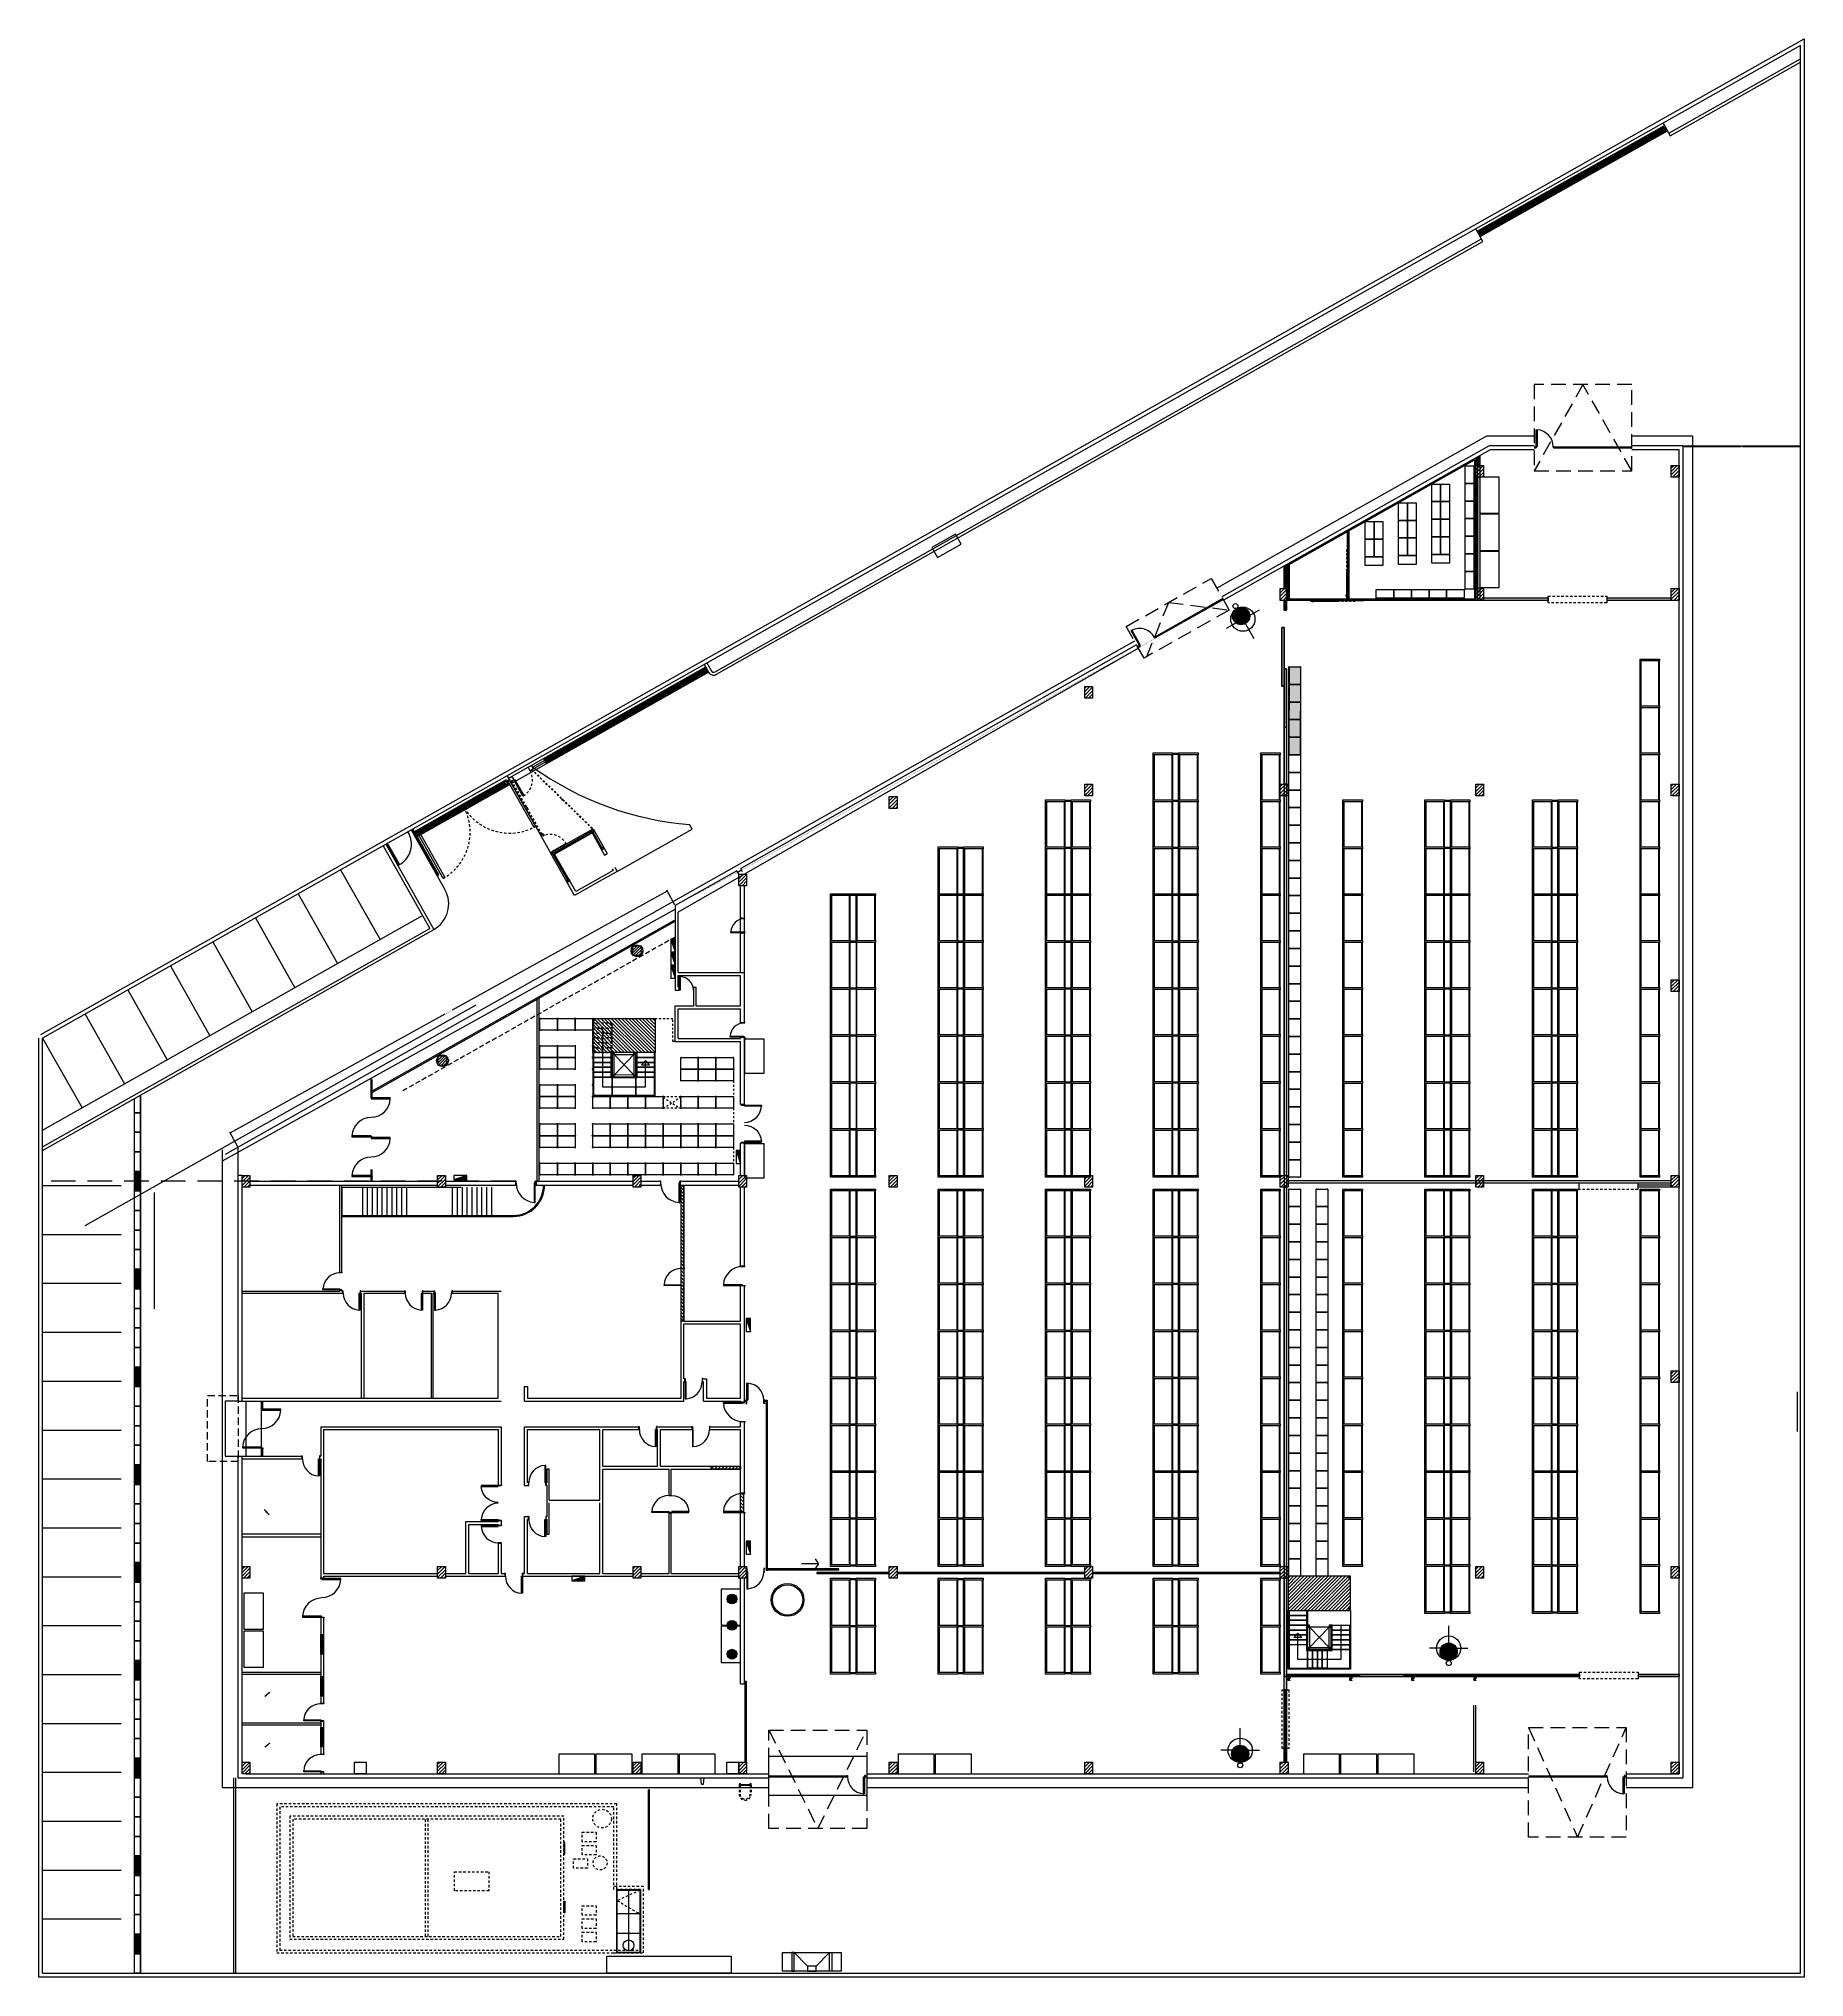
# Model space of a CAD drawing. Header units: millimetres. Extents: x 69.2 to 159.5, y 66.7 to 165.8.
import ezdxf

# ---------------------------------------------------------------- set-up
doc = ezdxf.new("R2010")
doc.units = ezdxf.units.MM
for name, pattern in [('ACAD_ISO07W100', [3, 0, -3]), ('HIDDEN', [0.375, 0.25, -0.125]), ('HIDDEN2', [0.1875, 0.125, -0.0625])]:
    doc.linetypes.add(name, pattern=pattern)
for name, color, linetype in [('443', 142, 'Continuous'), ('CIVIL-ARQ', 8, 'Continuous'), ('Cortina Frigorífica', 252, 'Continuous'), ('Durlock', 30, 'Continuous'), ('Estructura metàlica', 3, 'Continuous'), ('Hidrante nuevo', 1, 'Continuous'), ('Rejas', 3, 'Continuous')]:
    doc.layers.add(name, color=color, linetype=linetype)
doc.styles.add('STYLE3', font='swissl.ttf')
doc.dimstyles.new('ESCALA_50', dxfattribs={"dimtxt": 0.08, "dimasz": 0.04, "dimexe": 0.05, "dimexo": 0.03, "dimgap": 0.045, "dimtad": 0, "dimzin": 0, "dimdsep": 46, "dimtxsty": 'STYLE3', "dimblk": 'ARCHTICK', "dimcen": 0.045, "dimclrd": 44, "dimclre": 252, "dimclrt": 2, "dimaunit": 1, "dimadec": 0, "dimazin": 0, "dimtfac": 1, "dimtix": 1, "dimtmove": 1, "dimatfit": 3, "dimfxl": 0.05, "dimtolj": 1, "dimtzin": 0, "dimarcsym": 0})

# ---------------------------------------------------------------- blocks, each defined once
blk = doc.blocks.new('A$C3E6B7836')
h = blk.add_hatch()
h.set_pattern_fill('ANSI31', color=256, style=0)
h.set_pattern_definition([(45, (-13.37838, -34.88476), (-0.08838835, 0.08838835), [])])
h.paths.add_polyline_path([(-0.2, -0.3), (-0.2, 0.3), (0.2, 0.3), (0.2, -0.3)])
blk.add_lwpolyline([(-0.2, -0.3), (-0.2, 0.3), (0.2, 0.3), (0.2, -0.3), (-0.2, -0.3)])
blk = doc.blocks.new('A$C16405367')
for points in [[(0.93, 1.02), (0.96, 1.02), (0.96, 1.03), (0.92, 1.03), (0.92, 0.86), (0.96, 0.86), (0.96, 0.87), (0.93, 0.87), (0.93, 1.02)], [(0.92, 0.87), (0.92, 0), (0.87, 0), (0.87, 0.87), (0.92, 0.87)]]:
    blk.add_lwpolyline(points)
blk.add_arc((0.92, 0.87), 0.871, 180, 266.71076)
blk = doc.blocks.new('24561')
at = {"layer": '443', "extrusion": (0, -1, 0), "elevation": 872.871823}
blk.add_lwpolyline([(127.995422, 628.438857, 0.818521), (138.490141, 518.308803, 0.092289), (330.893339, 468.896709)], format="xyb", dxfattribs=at)
blk = doc.blocks.new('A$C0587192B')
at = {"color": 252}
for p, q in [((0.05, -0.1), (0.25, -0.1)), ((0.05, -0.15), (0.25, -0.15)), ((0.05, -0.2), (0.25, -0.2)), ((0.05, -0.25), (0.25, -0.25)), ((0.05, -0.3), (0.25, -0.3)), ((0.05, -0.35), (0.25, -0.35)), ((0.05, -0.4), (0.25, -0.4)), ((0.05, -0.45), (0.25, -0.45)), ((0.05, -0.5), (0.25, -0.5)), ((0.05, -0.55), (0.25, -0.55)), ((0.05, -0.6), (0.25, -0.6)), ((0.05, -0.65), (0.25, -0.65)), ((0.05, -0.7), (0.25, -0.7)), ((0.05, -0.75), (0.25, -0.75)), ((0.05, -0.8), (0.25, -0.8)), ((0.05, -0.85), (0.25, -0.85)), ((0.05, -0.9), (0.25, -0.9))]:
    blk.add_line(p, q, dxfattribs=at)
blk.add_lwpolyline([(0, -1), (0, 0), (0.3, 0), (0.3, -1), (0, -1)], dxfattribs=at)
blk.add_lwpolyline([(0.05, -0.95), (0.05, -0.05), (0.25, -0.05), (0.25, -0.95)], close=True, dxfattribs=at)
blk = doc.blocks.new('_ARCHTICK')
at = {"color": 0, "linetype": 'ByBlock', "const_width": 0.15}
blk.add_lwpolyline([(-0.5, -0.5), (0.5, 0.5)], dxfattribs=at)
blk = doc.blocks.new('*D35')
at = {"layer": 'CIVIL-ARQ', "color": 44, "lineweight": -2}
for p, q in [((101.309187, 122.253537), (90.313555, 116.168861)), ((78.959187, 109.88567), (89.954819, 115.970346))]:
    blk.add_line(p, q, dxfattribs=at)
at = {"layer": 'CIVIL-ARQ', "color": 252, "lineweight": -2}
for p, q in [((101.702654, 121.542502), (101.284978, 122.297286)), ((79.352654, 109.174636), (78.934978, 109.929419))]:
    blk.add_line(p, q, dxfattribs=at)
at = {"layer": 'Defpoints', "color": 0}
for p in [(101.309187, 122.253537), (101.717179, 121.516253), (79.367179, 109.148387)]:
    blk.add_point(p, dxfattribs=at)
at = {"layer": 'CIVIL-ARQ', "color": 44, "lineweight": -2, "xscale": 0.04, "yscale": 0.04, "zscale": 0.04}
for p, rotation in [((101.309187, 122.253537), 28.958919), ((78.959187, 109.88567), 208.958919)]:
    blk.add_blockref('_ARCHTICK', p, dxfattribs=dict(at, rotation=rotation))
at = {"layer": 'CIVIL-ARQ', "color": 2, "insert": (90.134187, 116.069604), "char_height": 0.08, "attachment_point": 5, "rotation": 28.95891878, "style": 'STYLE3'}
blk.add_mtext('\\A1;25.54', dxfattribs=at)
blk = doc.blocks.new('IPN_20')
for points in [[(0.045, 0.0075), (0.045, 0), (-0.045, 0), (-0.045, 0.0075), (-0.00565, 0.012), (-0.00565, 0.188), (-0.045, 0.1925), (-0.045, 0.2), (0.045, 0.2), (0.045, 0.1925), (0.00565, 0.188), (0.00565, 0.012), (0.045, 0.0075)], [(-0.00565, 0.2), (0.00565, 0.2)], [(0.00565, 0), (-0.00565, 0)]]:
    blk.add_lwpolyline(points)
blk = doc.blocks.new('HID INT')
h = blk.add_hatch(color=0)
h.dxf.hatch_style = 1
edge = h.paths.add_edge_path()
edge.add_arc((0.929348, 0), 0.000266, 0, 360)
at = {"color": 0}
for q in [(0.929058, 0), (0.929084, 0), (0.929459, 0.000595), (0.930148, 0), (0.929459, -0.000595)]:
    blk.add_line((0.929459, 0), q, dxfattribs=at)
for centre, radius in [((0.928995, 0), 0.000077), ((0.929348, 0), 0.000266), ((0.929459, 0), 0.000375)]:
    blk.add_circle(centre, radius, dxfattribs=at)

msp = doc.modelspace()

# ---------------------------------------------------------------- hatches: boundary and pattern name
at = {"layer": 'CIVIL-ARQ'}
h = msp.add_hatch(color=256, dxfattribs=at)
h.paths.add_polyline_path([(133.127179, 137.177529), (133.127179, 138.949137), (142.607179, 144.30075), (142.607179, 137.177529)], flags=16)
h.paths.add_polyline_path([(135.54507, 137.177529), (135.54507, 137.117529), (142.667179, 137.117529), (142.667179, 144.403521), (133.067179, 138.984166), (133.067179, 137.117529), (134.18507, 137.117529), (134.18507, 137.177529)])
for points in [[(142.747179, 144.017529), (142.747179, 144.448683), (142.867179, 144.516425), (142.867179, 144.017529)], [(142.747179, 137.717529), (142.747179, 143.417529), (142.867179, 143.417529), (142.867179, 137.717529)], [(132.867179, 137.717529), (132.867179, 138.871263), (132.987179, 138.939005), (132.987179, 137.717529)], [(132.867179, 127.717529), (132.867179, 133.617529), (132.987179, 133.617529), (132.987179, 127.717529)], [(132.867179, 107.717529), (132.867179, 127.117529), (132.987179, 127.117529), (132.987179, 107.717529)], [(132.867179, 87.717529), (132.867179, 107.117529), (132.987179, 107.117529), (132.987179, 87.717529)], [(106.447179, 87.546515), (110.097179, 87.546515), (110.097179, 87.596515), (106.447179, 87.596515)], [(112.667179, 87.417529), (108.967179, 87.417529), (108.967179, 87.367529), (112.667179, 87.367529)], [(122.667179, 87.417529), (113.067179, 87.417529), (113.067179, 87.367529), (122.667179, 87.367529)], [(132.667179, 87.417529), (123.067179, 87.417529), (123.067179, 87.367529), (132.667179, 87.367529)], [(132.987179, 87.117529), (132.867179, 87.117529), (132.867179, 81.407529), (132.987179, 81.407529)], [(83.587179, 83.242529), (83.587179, 84.242529), (83.737179, 84.242529), (83.737179, 83.242529)], [(83.587179, 81.092529), (83.587179, 82.092529), (83.737179, 82.092529), (83.737179, 81.092529)], [(147.967179, 82.097529), (147.967179, 82.217529), (132.987179, 82.217529), (132.987179, 82.097529)], [(83.587179, 78.492529), (83.587179, 79.492529), (83.737179, 79.492529), (83.737179, 78.492529)]]:
    msp.add_hatch(color=256, dxfattribs=at).paths.add_polyline_path(points)
h = msp.add_hatch(color=256, dxfattribs=at)
h.paths.add_polyline_path([(136.112393, 138.547121), (136.172393, 138.547121), (136.172393, 140.697957), (136.112393, 140.664086)])
h.paths.add_polyline_path([(136.172393, 137.227529), (136.112393, 137.227529), (136.112393, 137.177529), (136.172393, 137.177529)])
h = msp.add_hatch(color=256, dxfattribs=at)
h.dxf.hatch_style = 1
h.paths.add_polyline_path([(132.987179, 137.117529), (132.867179, 137.117529), (132.867179, 136.617529), (132.987179, 136.617529)])
h = msp.add_hatch(color=256, dxfattribs=at)
h.dxf.hatch_style = 1
h.paths.add_polyline_path([(143.967179, 137.237529), (143.067179, 137.237529), (143.067179, 137.117529), (143.967179, 137.117529)])
h.paths.add_polyline_path([(146.367179, 137.237529), (143.967179, 137.237529), (143.967179, 137.117529), (146.367179, 137.117529)])
h.paths.add_polyline_path([(152.667179, 137.237529), (149.367179, 137.237529), (149.367179, 137.117529), (152.667179, 137.117529)])
h = msp.add_hatch(color=256, dxfattribs=at)
h.dxf.hatch_style = 1
h.paths.add_polyline_path([(132.877179, 133.617529), (132.977179, 133.617529), (132.977179, 130.617529), (132.877179, 130.617529)])
h = msp.add_hatch(color=256, dxfattribs=at)
h.dxf.hatch_style = 1
h.paths.add_polyline_path([(133.68909, 129.217529), (133.12159, 129.217529), (133.13784, 133.715529), (133.70534, 133.715529)])
h = msp.add_hatch(dxfattribs=at)
h.set_pattern_fill('ANSI31', color=256, scale=0.8, style=0)
h.set_pattern_definition([(45, (296.22384, 429.18605), (-0.070710678, 0.070710678), [])])
edge = h.paths.add_edge_path()
edge.add_arc((99.767179, 119.198003), 0.3, 0, 360)
h = msp.add_hatch(color=256, dxfattribs=at)
h.dxf.hatch_style = 1
h.paths.add_polyline_path([(101.491846, 119.801508), (101.717179, 119.801508), (101.717179, 119.136301)])
h = msp.add_hatch(color=256, dxfattribs=at)
h.dxf.hatch_style = 1
h.paths.add_polyline_path([(101.491846, 119.136301), (101.717179, 119.136301), (101.717179, 118.471094)])
h = msp.add_hatch(color=256, dxfattribs=at)
h.dxf.hatch_style = 1
h.paths.add_polyline_path([(101.491846, 118.471094), (101.717179, 118.471094), (101.717179, 117.805886)])
h = msp.add_hatch(dxfattribs=at)
h.set_pattern_fill('ANSI31', color=256, angle=270, style=0)
h.set_pattern_definition([(315, (-197.89056, 1070.21382), (0.088388348, 0.088388348), [])])
h.paths.add_polyline_path([(97.499716, 113.994827), (97.499679, 115.744827), (100.699679, 115.744827), (100.699679, 113.994827), (98.499679, 113.994827), (98.499679, 113.994827)])
h = msp.add_hatch(dxfattribs=at)
h.set_pattern_fill('ANSI31', color=256, scale=0.25, angle=270, style=0)
h.set_pattern_definition([(315, (-200.99052, 1070.21113), (0.0220970869, 0.0220970869), [])])
edge = h.paths.add_edge_path()
edge.add_line((97.499679, 115.742139), (97.599679, 115.742139))
edge.add_line((97.599679, 115.742139), (97.599679, 115.642139))
edge.add_line((97.599679, 115.642139), (97.499679, 115.642139))
edge.add_line((97.499679, 115.642139), (97.499679, 115.744827))
edge.add_line((97.499679, 115.744827), (97.499679, 115.744827))
h = msp.add_hatch(dxfattribs=at)
h.set_pattern_fill('ANSI31', color=256, scale=0.25, angle=270, style=0)
h.set_pattern_definition([(315, (-200.990482, 1068.563818), (0.0220970869, 0.0220970869), [])])
edge = h.paths.add_edge_path()
edge.add_line((97.499716, 114.094827), (97.599716, 114.094827))
edge.add_line((97.599716, 114.094827), (97.599716, 113.994827))
edge.add_line((97.599716, 113.994827), (97.499716, 113.994827))
edge.add_line((97.499716, 113.994827), (97.499716, 114.097515))
h = msp.add_hatch(dxfattribs=at)
h.set_pattern_fill('ANSI31', color=256, scale=0.25, angle=270, style=0)
h.set_pattern_definition([(315, (-199.990448, 1068.463818), (0.0220970869, 0.0220970869), [])])
edge = h.paths.add_edge_path()
edge.add_line((98.49975, 113.994827), (98.59975, 113.994827))
edge.add_line((98.59975, 113.994827), (98.59975, 113.894827))
edge.add_line((98.59975, 113.894827), (98.49975, 113.894827))
edge.add_line((98.49975, 113.894827), (98.49975, 113.997515))
h = msp.add_hatch(dxfattribs=at)
h.set_pattern_fill('ANSI31', color=256, scale=0.25, angle=270, style=0)
h.set_pattern_definition([(315, (-198.890484, 1068.463818), (0.0220970869, 0.0220970869), [])])
edge = h.paths.add_edge_path()
edge.add_line((99.599713, 113.994827), (99.699713, 113.994827))
edge.add_line((99.699713, 113.994827), (99.699713, 113.894827))
edge.add_line((99.699713, 113.894827), (99.599713, 113.894827))
edge.add_line((99.599713, 113.894827), (99.599713, 113.997515))
h = msp.add_hatch(dxfattribs=at)
h.set_pattern_fill('ANSI31', color=256, scale=0.8, style=0)
h.set_pattern_definition([(45, (286.27401, 423.56922), (-0.070710678, 0.070710678), [])])
edge = h.paths.add_edge_path()
edge.add_arc((89.817352, 113.581175), 0.3, 0, 360)
h = msp.add_hatch(dxfattribs=at)
h.set_pattern_fill('ANSI31', color=256, scale=0.25, angle=270, style=0)
h.set_pattern_definition([(315, (-199.990448, 1067.316506), (0.0220970869, 0.0220970869), [])])
edge = h.paths.add_edge_path()
edge.add_line((98.49975, 112.847515), (98.59975, 112.847515))
edge.add_line((98.59975, 112.847515), (98.59975, 112.747515))
edge.add_line((98.59975, 112.747515), (98.49975, 112.747515))
edge.add_line((98.49975, 112.747515), (98.49975, 112.850203))
h = msp.add_hatch(dxfattribs=at)
h.set_pattern_fill('ANSI31', color=256, scale=0.25, angle=270, style=0)
h.set_pattern_definition([(315, (-198.890484, 1067.316506), (0.0220970869, 0.0220970869), [])])
edge = h.paths.add_edge_path()
edge.add_line((99.599713, 112.847515), (99.699713, 112.847515))
edge.add_line((99.699713, 112.847515), (99.699713, 112.747515))
edge.add_line((99.699713, 112.747515), (99.599713, 112.747515))
edge.add_line((99.599713, 112.747515), (99.599713, 112.850203))
h = msp.add_hatch(color=256, dxfattribs=at)
h.dxf.hatch_style = 1
h.paths.add_polyline_path([(104.840162, 108.994642), (105.065495, 108.994642), (105.065495, 108.329435)])
h = msp.add_hatch(color=256, dxfattribs=at)
h.dxf.hatch_style = 1
h.paths.add_polyline_path([(90.40098, 107.484772), (91.066187, 107.710105), (91.066187, 107.484772)])
h = msp.add_hatch(dxfattribs=at)
h.set_pattern_fill('ANSI31', color=256, angle=90, style=0)
h.set_pattern_definition([(135, (-12.40844, 255.28243), (-0.08838835, -0.08838835), [])])
h.paths.add_polyline_path([(102.167179, 100.267529), (102.017179, 100.267529), (102.017179, 107.217529), (102.167179, 107.217529)])
h = msp.add_hatch(color=256, dxfattribs=at)
h.dxf.hatch_style = 1
h.paths.add_polyline_path([(105.353838, 100.403331), (105.579171, 100.403331), (105.579171, 99.738124)])
h = msp.add_hatch(dxfattribs=at)
h.set_pattern_fill('ANSI31', color=256, style=0)
h.set_pattern_definition([(45, (253.13208, 207.27315), (-0.08838835, 0.08838835), [])])
h.paths.add_polyline_path([(103.567179, 92.697529), (103.567179, 92.847529), (105.067179, 92.847529), (105.067179, 92.697529)])
h = msp.add_hatch(dxfattribs=at)
h.set_pattern_fill('ANSI31', color=256, angle=90, style=0)
h.set_pattern_definition([(135, (-9.35844, 239.53243), (-0.08838835, -0.08838835), [])])
h.paths.add_polyline_path([(105.217179, 90.477529), (105.067179, 90.477529), (105.067179, 91.467529), (105.217179, 91.467529)])
h = msp.add_hatch(color=256, dxfattribs=at)
h.dxf.hatch_style = 1
h.paths.add_polyline_path([(105.353838, 89.006503), (105.579171, 89.006503), (105.579171, 88.341295)])
h = msp.add_hatch(color=256, dxfattribs=at)
h.dxf.hatch_style = 1
h.paths.add_polyline_path([(96.424576, 86.992196), (97.089783, 87.217529), (97.089783, 86.992196)])
h = msp.add_hatch(color=256, dxfattribs=at)
edge = h.paths.add_edge_path()
edge.add_arc((104.625075, 86.052163), 0.25, 0, 360)
h = msp.add_hatch(dxfattribs=at)
h.set_pattern_fill('ANSI31', color=256, style=0)
h.set_pattern_definition([(45, (-2180.73208, -1221.35455), (-0.0883883476, 0.0883883476), [])])
h.paths.add_polyline_path([(136.267143, 85.467529), (136.267179, 87.217529), (133.067179, 87.217529), (133.067179, 85.467529), (135.267179, 85.467529), (135.267179, 85.467529)])
h = msp.add_hatch(dxfattribs=at)
h.set_pattern_fill('ANSI31', color=256, scale=0.25, style=0)
h.set_pattern_definition([(45, (-2180.729388, -1224.454514), (-0.0220970869, 0.0220970869), [])])
edge = h.paths.add_edge_path()
edge.add_line((136.267179, 87.214841), (136.167179, 87.214841))
edge.add_line((136.167179, 87.214841), (136.167179, 87.114841))
edge.add_line((136.167179, 87.114841), (136.267179, 87.114841))
edge.add_line((136.267179, 87.114841), (136.267179, 87.217529))
edge.add_line((136.267179, 87.217529), (136.267179, 87.217529))
h = msp.add_hatch(dxfattribs=at)
h.set_pattern_fill('ANSI31', color=256, scale=0.25, style=0)
h.set_pattern_definition([(45, (-2179.082076, -1224.454478), (-0.0220970869, 0.0220970869), [])])
edge = h.paths.add_edge_path()
edge.add_line((136.267143, 85.567529), (136.167143, 85.567529))
edge.add_line((136.167143, 85.567529), (136.167143, 85.467529))
edge.add_line((136.167143, 85.467529), (136.267143, 85.467529))
edge.add_line((136.267143, 85.467529), (136.267143, 85.570217))
h = msp.add_hatch(color=256, dxfattribs=at)
edge = h.paths.add_edge_path()
edge.add_arc((104.625075, 84.713507), 0.25, 0, 360)
h = msp.add_hatch(dxfattribs=at)
h.set_pattern_fill('ANSI31', color=256, scale=0.25, style=0)
h.set_pattern_definition([(45, (-2178.232076, -1222.354444), (-0.0220970869, 0.0220970869), [])])
edge = h.paths.add_edge_path()
edge.add_line((134.167109, 84.717529), (134.067109, 84.717529))
edge.add_line((134.067109, 84.717529), (134.067109, 84.617529))
edge.add_line((134.067109, 84.617529), (134.167109, 84.617529))
edge.add_line((134.167109, 84.617529), (134.167109, 84.720217))
h = msp.add_hatch(dxfattribs=at)
h.set_pattern_fill('ANSI31', color=256, scale=0.25, style=0)
h.set_pattern_definition([(45, (-2178.232076, -1223.454408), (-0.0220970869, 0.0220970869), [])])
edge = h.paths.add_edge_path()
edge.add_line((135.267073, 84.717529), (135.167073, 84.717529))
edge.add_line((135.167073, 84.717529), (135.167073, 84.617529))
edge.add_line((135.167073, 84.617529), (135.267073, 84.617529))
edge.add_line((135.267073, 84.617529), (135.267073, 84.720217))
h = msp.add_hatch(color=256, dxfattribs=at)
edge = h.paths.add_edge_path()
edge.add_arc((104.625075, 83.2342), 0.25, 0, 360)
h = msp.add_hatch(dxfattribs=at)
h.set_pattern_fill('ANSI31', color=256, scale=0.25, style=0)
h.set_pattern_definition([(45, (-2177.084764, -1222.354444), (-0.0220970869, 0.0220970869), [])])
edge = h.paths.add_edge_path()
edge.add_line((134.167109, 83.570217), (134.067109, 83.570217))
edge.add_line((134.067109, 83.570217), (134.067109, 83.470217))
edge.add_line((134.067109, 83.470217), (134.167109, 83.470217))
edge.add_line((134.167109, 83.470217), (134.167109, 83.572905))
h = msp.add_hatch(dxfattribs=at)
h.set_pattern_fill('ANSI31', color=256, scale=0.25, style=0)
h.set_pattern_definition([(45, (-2177.084764, -1223.454408), (-0.0220970869, 0.0220970869), [])])
edge = h.paths.add_edge_path()
edge.add_line((135.267073, 83.570217), (135.167073, 83.570217))
edge.add_line((135.167073, 83.570217), (135.167073, 83.470217))
edge.add_line((135.167073, 83.470217), (135.267073, 83.470217))
edge.add_line((135.267073, 83.470217), (135.267073, 83.572905))
h = msp.add_hatch(color=256, dxfattribs=at)
h.dxf.hatch_style = 1
h.paths.add_polyline_path([(152.867179, 82.217529), (150.967179, 82.217529), (150.967179, 82.097529), (152.867179, 82.097529)])
h.paths.add_polyline_path([(153.067179, 82.217529), (152.867179, 82.217529), (152.867179, 82.097529), (153.067179, 82.097529)])
h = msp.add_hatch(color=256, dxfattribs=at)
h.dxf.hatch_style = 1
h.paths.add_polyline_path([(132.987179, 78.407529), (132.867179, 78.407529), (132.867179, 77.717529), (132.987179, 77.717529)])
at = {"layer": 'Rejas'}
h = msp.add_hatch(color=252, dxfattribs=at)
h.dxf.hatch_style = 1
h.paths.add_polyline_path([(132.987179, 82.157387), (132.987179, 82.097387), (136.231529, 82.097387), (136.231529, 82.101425), (136.321529, 82.101425), (136.321529, 82.097387), (136.341836, 82.097387), (136.115678, 82.097458), (136.711529, 82.097458), (136.711529, 82.157387)])
h = msp.add_hatch(color=252, dxfattribs=at)
h.dxf.hatch_style = 1
h.paths.add_polyline_path([(139.011529, 82.157387), (139.011529, 82.097387), (139.401529, 82.097387), (139.401529, 82.097494), (139.491529, 82.097494), (142.577179, 82.097455), (142.577179, 82.097529), (142.667179, 82.097529), (147.967179, 82.097387), (147.967179, 82.157387)])

# ---------------------------------------------------------------- linework, layer by layer
at = {"layer": 'CIVIL-ARQ'}
for p, q in [((69.268861, 114.911694), (159.467179, 165.8301)), ((159.467179, 165.8301), (159.467179, 66.717529)), ((159.267179, 165.487529), (69.367179, 114.737529)), ((152.53871, 161.000197), (159.267179, 164.798527)), ((152.612449, 160.869574), (159.267179, 164.626276)), ((159.267179, 66.917529), (159.267179, 165.487529)), ((142.738425, 155.98453), (152.317492, 161.392068)), ((142.885903, 155.723283), (152.464971, 161.130821)), ((152.243753, 161.522692), (152.612449, 160.869574)), ((142.664686, 156.115154), (142.885903, 155.723283)), ((143.033382, 155.462035), (142.664686, 156.115154)), ((103.76384, 133.465997), (142.959642, 155.592659)), ((103.837579, 133.335373), (143.033382, 155.462035)), ((145.650868, 145.517529), (143.216626, 145.517529)), ((145.650868, 145.017529), (143.348011, 145.017529)), ((145.650868, 144.817529), (143.400565, 144.817529)), ((145.650868, 144.967529), (145.760868, 144.967529)), ((145.650868, 144.917529), (145.760868, 144.917529)), ((146.640868, 144.967529), (150.650868, 144.967529)), ((146.640868, 144.917529), (150.650868, 144.917529)), ((153.767179, 145.517529), (150.650868, 145.517529)), ((153.267179, 145.017529), (150.650868, 145.017529)), ((153.067179, 144.817529), (150.650868, 144.817529)), ((153.067179, 77.117529), (153.067179, 144.817529)), ((153.267179, 76.917529), (153.267179, 145.017529)), ((153.767179, 76.417529), (153.767179, 145.517529)), ((142.747179, 144.448683), (142.747179, 137.117529)), ((142.867179, 144.516425), (142.867179, 137.117529)), ((136.112393, 140.630892), (136.112393, 137.177529)), ((136.172393, 140.717699), (136.172393, 137.177529)), ((132.987179, 138.939005), (132.987179, 136.617529)), ((126.228758, 135.238601), (129.720764, 137.209895)), ((126.253338, 135.19506), (129.745343, 137.166353)), ((146.367179, 137.117529), (146.367179, 137.237529)), ((146.367179, 137.117529), (146.367179, 137.237529)), ((146.367179, 137.237529), (146.367179, 137.117529)), ((149.367179, 137.237529), (149.367179, 137.117529)), ((149.367179, 137.237529), (149.367179, 137.117529)), ((125.366642, 134.751923), (125.462433, 134.805998)), ((103.207636, 133.841013), (103.428854, 133.449142)), ((103.33826, 133.914752), (103.559478, 133.522881)), ((125.391222, 134.708382), (125.487013, 134.762457)), ((93.257963, 128.052011), (103.281376, 133.710389)), ((93.405442, 127.790764), (103.428854, 133.449142)), ((102.948693, 133.465168), (103.047012, 133.291003)), ((102.992234, 133.489747), (103.090553, 133.315583)), ((103.035775, 133.514327), (103.134094, 133.340162)), ((103.079317, 133.538907), (103.177635, 133.364742)), ((103.122858, 133.563487), (103.221177, 133.389322)), ((103.166399, 133.588066), (103.264718, 133.413901)), ((103.20994, 133.612646), (103.308259, 133.438481)), ((103.253481, 133.637226), (103.3518, 133.463061)), ((132.867179, 133.617529), (132.867179, 87.117529)), ((132.987179, 133.617529), (132.987179, 87.117529)), ((133.12159, 129.217529), (133.13784, 133.715529)), ((133.13784, 133.715529), (133.70534, 133.715529)), ((133.70534, 133.715529), (133.68909, 129.217529)), ((133.68909, 129.217529), (133.12159, 129.217529)), ((88.294265, 125.249924), (93.083799, 127.953693)), ((93.118854, 128.145732), (95.345708, 124.201019)), ((88.441743, 124.988676), (93.231277, 127.692445)), ((92.760049, 127.713514), (92.858367, 127.539349)), ((92.80359, 127.738093), (92.901909, 127.563928)), ((92.847131, 127.762673), (92.94545, 127.588508)), ((92.890672, 127.787253), (92.988991, 127.613088)), ((92.934213, 127.811832), (93.032532, 127.637668)), ((92.977755, 127.836412), (93.076073, 127.662247)), ((88.220526, 125.380547), (89.941106, 122.332662)), ((98.751755, 123.252944), (102.583382, 125.415959)), ((102.583382, 125.415959), (102.451031, 125.65041)), ((86.783666, 124.569416), (89.167898, 120.345919)), ((86.914289, 124.643156), (89.372261, 120.289034)), ((97.957649, 124.354914), (98.088103, 124.428557)), ((98.105128, 124.093667), (98.235581, 124.16731)), ((84.606605, 123.340431), (86.622142, 119.770051)), ((105.167179, 123.234166), (105.068861, 123.408331)), ((82.429544, 122.111445), (84.445081, 118.541065)), ((105.067179, 118.087529), (105.067179, 122.521263)), ((105.267179, 118.087529), (105.267179, 122.521263)), ((69.367179, 110.029346), (88.799202, 120.999037)), ((78.573279, 108.458167), (101.717179, 121.318673)), ((101.867179, 118.087529), (101.867179, 121.173683)), ((69.367179, 109.168093), (89.167898, 120.345919)), ((69.367179, 108.995843), (89.372261, 120.289034)), ((80.252483, 120.882459), (82.26802, 117.312079)), ((86.167179, 112.01245), (101.680301, 120.772767)), ((86.217179, 111.954553), (101.717179, 120.70746)), ((78.075422, 119.653473), (80.090959, 116.083093)), ((101.491846, 119.801508), (101.717179, 119.136301)), ((101.491846, 119.136301), (101.717179, 118.471094)), ((75.898362, 118.424487), (77.913899, 114.854107)), ((101.491846, 118.471094), (101.717179, 117.805886)), ((101.867179, 118.087529), (105.267179, 118.087529)), ((105.267179, 115.507529), (105.267179, 118.087529)), ((73.721301, 117.195501), (75.736838, 113.625121)), ((101.717179, 117.187529), (101.867179, 117.187529)), ((101.867179, 117.937529), (105.067179, 117.937529)), ((101.867179, 117.337529), (101.867179, 117.937529)), ((101.887179, 117.337529), (101.867179, 117.337529)), ((101.887179, 117.187529), (101.867179, 117.187529)), ((105.067179, 116.387529), (105.067179, 117.937529)), ((71.540026, 105.146799), (91.545108, 116.439991)), ((71.54424, 115.966515), (73.559777, 112.396135)), ((94.667179, 107.417529), (94.667179, 116.727621)), ((94.767179, 107.417529), (94.767179, 116.784073)), ((101.717179, 116.387529), (102.667179, 116.387529)), ((101.717179, 114.567529), (101.717179, 116.387529)), ((101.867179, 116.237529), (105.067179, 116.237529)), ((101.867179, 114.717529), (101.867179, 116.237529)), ((102.767179, 116.387529), (105.067179, 116.387529)), ((105.067179, 115.507529), (105.067179, 116.237529)), ((69.167179, 66.717529), (69.167179, 114.737529)), ((69.367179, 114.737529), (71.382716, 111.167149)), ((101.717179, 114.567529), (105.067179, 114.567529)), ((101.867179, 114.717529), (105.067179, 114.717529)), ((105.067179, 114.717529), (105.067179, 114.777529)), ((105.067179, 111.337529), (105.067179, 114.567529)), ((105.267179, 111.337529), (105.267179, 114.777529)), ((86.167179, 112.027529), (86.167179, 112.64672)), ((86.167179, 111.715076), (86.167179, 112.01245)), ((86.217179, 112.027529), (86.217179, 112.617529)), ((86.217179, 111.715076), (86.217179, 111.954553)), ((105.267179, 111.337529), (105.067179, 111.337529)), ((79.367179, 96.167529), (79.367179, 109.148387)), ((105.067179, 107.717529), (105.067179, 109.367529)), ((105.267179, 109.367529), (105.067179, 109.367529)), ((105.267179, 107.717529), (105.267179, 109.367529)), ((104.840162, 108.994642), (105.065495, 108.329435)), ((73.390102, 107.179755), (69.367179, 107.179755)), ((74.117179, 107.817529), (74.317179, 107.817529)), ((74.117179, 107.767529), (74.317179, 107.767529)), ((74.117179, 107.717529), (74.317179, 107.717529)), ((74.117179, 107.667529), (74.317179, 107.667529)), ((74.117179, 107.617529), (74.317179, 107.617529)), ((74.117179, 107.567529), (74.317179, 107.567529)), ((74.117179, 107.517529), (74.317179, 107.517529)), ((74.117179, 107.467529), (74.317179, 107.467529)), ((74.117179, 107.417529), (74.317179, 107.417529)), ((74.117179, 107.367529), (74.317179, 107.367529)), ((74.117179, 107.317529), (74.317179, 107.317529)), ((74.117179, 107.267529), (74.317179, 107.267529)), ((74.117179, 107.217529), (74.317179, 107.217529)), ((74.117179, 107.167529), (74.317179, 107.167529)), ((74.117179, 107.117529), (74.317179, 107.117529)), ((74.117179, 107.067529), (74.317179, 107.067529)), ((79.567179, 107.717529), (79.367179, 107.717529)), ((79.567179, 96.167529), (79.567179, 107.717529)), ((79.967179, 107.417529), (89.567179, 107.417529)), ((79.967179, 107.217529), (89.567179, 107.217529)), ((84.567179, 102.737529), (84.567179, 107.217529)), ((84.667179, 102.737529), (84.667179, 107.217529)), ((84.667179, 107.117529), (84.667179, 105.617529)), ((84.667179, 107.117529), (90.767179, 107.117529)), ((85.718686, 107.117529), (85.718686, 105.617529)), ((85.968686, 107.117529), (85.968686, 105.617529)), ((86.167179, 107.417529), (86.167179, 108.017529)), ((86.217179, 107.417529), (86.217179, 108.017529)), ((86.218686, 107.117529), (86.218686, 105.617529)), ((86.468686, 107.117529), (86.468686, 105.617529)), ((86.718686, 107.117529), (86.718686, 105.617529)), ((86.968686, 107.117529), (86.968686, 105.617529)), ((87.218686, 107.117529), (87.218686, 105.617529)), ((87.468686, 107.117529), (87.468686, 105.617529)), ((87.718686, 107.117529), (87.718686, 105.617529)), ((87.968686, 107.117529), (87.968686, 105.617529)), ((89.967179, 107.417529), (90.91452, 107.417529)), ((89.967179, 107.217529), (90.91452, 107.217529)), ((90.318686, 107.117529), (90.318686, 105.617529)), ((91.066187, 107.710105), (90.40098, 107.484772)), ((90.568686, 107.117529), (90.568686, 105.617529)), ((90.639731, 107.417529), (93.543706, 107.417529)), ((90.639731, 107.217529), (93.543706, 107.217529)), ((90.639731, 107.217529), (90.699731, 107.217529)), ((90.818686, 107.117529), (90.818686, 105.617529)), ((91.068686, 107.117529), (91.068686, 105.617529)), ((91.318686, 107.117529), (91.318686, 105.617529)), ((91.568686, 107.117529), (91.568686, 105.617529)), ((91.818686, 107.117529), (91.818686, 105.617529)), ((92.068686, 107.117529), (92.068686, 105.617529)), ((92.318686, 107.117529), (92.318686, 105.617529)), ((93.543706, 107.417529), (93.543706, 107.217529)), ((94.603706, 107.417529), (99.567179, 107.417529)), ((94.603706, 107.417529), (94.603706, 107.217529)), ((94.603706, 107.217529), (99.567179, 107.217529)), ((99.967179, 107.417529), (100.977179, 107.417529)), ((99.967179, 107.217529), (100.977179, 107.217529)), ((101.957179, 107.417529), (104.967179, 107.417529)), ((101.957179, 107.217529), (102.017179, 107.217529)), ((102.017179, 102.957529), (102.017179, 107.217529)), ((102.167179, 107.217529), (104.967179, 107.217529)), ((102.167179, 102.957529), (102.167179, 107.217529)), ((105.067179, 103.057529), (105.067179, 107.117529)), ((105.267179, 103.057529), (105.267179, 107.117529)), ((147.951538, 107.117529), (147.951538, 107.237529)), ((147.951538, 107.117529), (147.951538, 107.237529)), ((150.951538, 107.237529), (150.951538, 107.117529)), ((152.867179, 107.117529), (152.667179, 107.117529)), ((74.117179, 107.017529), (74.317179, 107.017529)), ((75.066511, 106.84313), (75.066511, 100.889952)), ((84.667179, 105.667529), (93.436366, 105.667529)), ((84.667179, 105.617529), (93.436366, 105.617529)), ((73.390102, 104.679755), (69.367179, 104.679755)), ((73.390102, 102.179755), (69.367179, 102.179755)), ((74.117179, 102.817529), (74.317179, 102.817529)), ((74.117179, 102.767529), (74.317179, 102.767529)), ((74.117179, 102.717529), (74.317179, 102.717529)), ((74.117179, 102.667529), (74.317179, 102.667529)), ((74.117179, 102.617529), (74.317179, 102.617529)), ((74.117179, 102.567529), (74.317179, 102.567529)), ((74.117179, 102.517529), (74.317179, 102.517529)), ((74.117179, 102.467529), (74.317179, 102.467529)), ((74.117179, 102.417529), (74.317179, 102.417529)), ((74.117179, 102.367529), (74.317179, 102.367529)), ((74.117179, 102.317529), (74.317179, 102.317529)), ((74.117179, 102.267529), (74.317179, 102.267529)), ((74.117179, 102.217529), (74.317179, 102.217529)), ((74.117179, 102.167529), (74.317179, 102.167529)), ((74.117179, 102.117529), (74.317179, 102.117529)), ((74.117179, 102.067529), (74.317179, 102.067529)), ((74.117179, 102.017529), (74.317179, 102.017529)), ((79.567179, 101.797529), (84.567179, 101.797529)), ((79.567179, 101.697529), (84.727179, 101.697529)), ((84.567179, 101.797529), (84.567179, 101.857529)), ((84.667179, 101.797529), (84.667179, 101.857529)), ((84.667179, 101.797529), (84.727179, 101.797529)), ((85.607179, 101.797529), (87.907179, 101.797529)), ((85.607179, 101.697529), (85.667179, 101.697529)), ((85.667179, 96.317529), (85.667179, 101.697529)), ((85.817179, 96.317529), (85.817179, 101.697529)), ((85.817179, 101.697529), (87.907179, 101.697529)), ((88.787179, 101.797529), (89.407179, 101.797529)), ((88.787179, 101.697529), (89.247179, 101.697529)), ((89.247179, 96.317529), (89.247179, 101.697529)), ((89.347179, 101.697529), (89.407179, 101.697529)), ((89.347179, 96.317529), (89.347179, 101.697529)), ((90.287179, 101.797529), (92.817179, 101.797529)), ((90.287179, 101.697529), (92.667179, 101.697529)), ((92.667179, 96.317529), (92.667179, 101.697529)), ((102.017179, 96.317529), (102.017179, 102.077529)), ((102.167179, 100.267529), (102.167179, 102.077529)), ((105.067179, 100.267529), (105.067179, 102.077529)), ((105.267179, 96.107529), (105.267179, 102.077529)), ((102.167179, 100.267529), (105.067179, 100.267529)), ((102.167179, 97.317529), (102.167179, 100.117529)), ((102.167179, 100.117529), (105.067179, 100.117529)), ((105.067179, 96.317529), (105.067179, 100.117529)), ((105.353838, 100.403331), (105.579171, 99.738124)), ((73.390102, 99.679755), (69.367179, 99.679755)), ((73.390102, 97.179755), (69.367179, 97.179755)), ((74.117179, 97.817529), (74.317179, 97.817529)), ((74.117179, 97.767529), (74.317179, 97.767529)), ((74.117179, 97.717529), (74.317179, 97.717529)), ((74.117179, 97.667529), (74.317179, 97.667529)), ((74.117179, 97.617529), (74.317179, 97.617529)), ((74.117179, 97.567529), (74.317179, 97.567529)), ((74.117179, 97.517529), (74.317179, 97.517529)), ((74.117179, 97.467529), (74.317179, 97.467529)), ((74.117179, 97.417529), (74.317179, 97.417529)), ((74.117179, 97.367529), (74.317179, 97.367529)), ((74.117179, 97.317529), (74.317179, 97.317529)), ((74.117179, 97.267529), (74.317179, 97.267529)), ((74.117179, 97.217529), (74.317179, 97.217529)), ((74.117179, 97.167529), (74.317179, 97.167529)), ((102.187179, 97.317529), (102.167179, 97.317529)), ((102.167179, 96.167529), (102.167179, 97.167529)), ((102.187179, 97.167529), (102.167179, 97.167529)), ((103.147179, 97.317529), (103.167179, 97.317529)), ((103.147179, 97.167529), (103.167179, 97.167529)), ((103.167179, 97.317529), (103.317179, 97.317529)), ((103.167179, 96.167529), (103.167179, 97.167529)), ((103.317179, 97.317529), (103.317179, 96.317529)), ((74.117179, 97.117529), (74.317179, 97.117529)), ((74.117179, 97.067529), (74.317179, 97.067529)), ((74.117179, 97.017529), (74.317179, 97.017529)), ((79.367179, 96.167529), (78.708532, 96.167529)), ((78.708532, 96.167529), (78.708532, 93.367529)), ((79.367179, 96.167529), (92.817179, 96.167529)), ((79.567179, 96.317529), (92.667179, 96.317529)), ((79.767179, 93.367529), (79.767179, 96.167529)), ((80.567179, 96.167529), (80.567179, 95.757529)), ((80.567179, 93.367529), (80.567179, 96.167529)), ((80.617179, 96.167529), (80.617179, 95.757529)), ((94.017179, 96.167529), (94.017179, 96.917529)), ((94.017179, 96.917529), (94.167179, 96.917529)), ((94.017179, 96.167529), (102.167179, 96.167529)), ((94.167179, 96.917529), (94.167179, 96.317529)), ((94.167179, 96.317529), (102.017179, 96.317529)), ((103.167179, 96.167529), (105.067179, 96.167529)), ((103.317179, 96.317529), (105.067179, 96.317529)), ((105.067179, 96.107529), (105.067179, 96.167529)), ((159.097699, 96.641089), (159.097699, 94.619244)), ((73.390102, 94.679755), (69.367179, 94.679755)), ((83.587179, 94.867529), (92.817179, 94.867529)), ((83.587179, 94.867529), (83.587179, 93.367529)), ((83.737179, 94.717529), (92.667179, 94.717529)), ((83.737179, 94.717529), (83.737179, 87.367529)), ((92.667179, 94.717529), (92.667179, 91.857529)), ((92.817179, 94.867529), (92.817179, 91.857529)), ((94.017179, 94.867529), (99.877179, 94.867529)), ((94.017179, 91.867529), (94.017179, 94.867529)), ((94.167179, 94.717529), (97.867179, 94.717529)), ((94.167179, 92.017529), (94.167179, 94.717529)), ((97.867179, 91.117529), (97.867179, 94.717529)), ((98.017179, 94.717529), (99.877179, 94.717529)), ((98.017179, 92.847529), (98.017179, 94.717529)), ((100.757179, 94.867529), (102.596194, 94.867529)), ((100.757179, 94.717529), (100.817179, 94.717529)), ((100.817179, 92.847529), (100.817179, 94.717529)), ((100.967179, 94.717529), (102.596194, 94.717529)), ((100.967179, 92.847529), (100.967179, 94.717529)), ((103.476194, 94.867529), (105.067179, 94.867529)), ((103.476194, 94.717529), (105.067179, 94.717529)), ((105.067179, 94.867529), (105.067179, 95.127529)), ((105.067179, 92.847529), (105.067179, 94.717529)), ((105.267179, 91.457529), (105.267179, 95.127529)), ((78.708532, 93.367529), (79.367179, 93.367529)), ((79.367179, 76.917529), (79.367179, 93.367529)), ((79.367179, 93.367529), (82.647179, 93.367529)), ((79.567179, 77.117529), (79.567179, 93.367529)), ((79.567179, 93.217529), (82.647179, 93.217529)), ((80.567179, 93.777529), (80.567179, 93.367529)), ((80.617179, 93.777529), (80.617179, 93.367529)), ((83.527179, 93.367529), (83.587179, 93.367529)), ((83.527179, 93.217529), (83.587179, 93.217529)), ((83.587179, 93.217529), (83.587179, 87.107529)), ((73.390102, 92.179755), (69.367179, 92.179755)), ((74.117179, 92.817529), (74.317179, 92.817529)), ((74.117179, 92.767529), (74.317179, 92.767529)), ((74.117179, 92.717529), (74.317179, 92.717529)), ((74.117179, 92.667529), (74.317179, 92.667529)), ((74.117179, 92.617529), (74.317179, 92.617529)), ((74.117179, 92.567529), (74.317179, 92.567529)), ((74.117179, 92.517529), (74.317179, 92.517529)), ((74.117179, 92.467529), (74.317179, 92.467529)), ((74.117179, 92.417529), (74.317179, 92.417529)), ((74.117179, 92.367529), (74.317179, 92.367529)), ((74.117179, 92.317529), (74.317179, 92.317529)), ((74.117179, 92.267529), (74.317179, 92.267529)), ((74.117179, 92.217529), (74.317179, 92.217529)), ((95.167179, 92.017529), (95.167179, 92.717529)), ((95.167179, 92.717529), (95.267179, 92.717529)), ((95.267179, 91.117529), (95.267179, 92.717529)), ((98.017179, 92.847529), (100.817179, 92.847529)), ((98.017179, 92.697529), (101.417179, 92.697529)), ((98.017179, 87.367529), (98.017179, 92.697529)), ((100.967179, 92.847529), (105.067179, 92.847529)), ((101.417179, 91.348965), (101.417179, 92.697529)), ((101.517179, 91.348965), (101.517179, 92.697529)), ((101.517179, 92.697529), (105.067179, 92.697529)), ((103.567179, 92.697529), (103.567179, 92.847529)), ((105.067179, 92.697529), (105.067179, 92.847529)), ((105.067179, 91.457529), (105.067179, 92.697529)), ((74.117179, 92.167529), (74.317179, 92.167529)), ((74.117179, 92.117529), (74.317179, 92.117529)), ((74.117179, 92.067529), (74.317179, 92.067529)), ((74.117179, 92.017529), (74.317179, 92.017529)), ((94.017179, 91.867529), (94.167179, 91.867529)), ((94.187179, 92.017529), (94.167179, 92.017529)), ((94.187179, 91.867529), (94.167179, 91.867529)), ((95.147179, 92.017529), (95.167179, 92.017529)), ((95.147179, 91.867529), (95.167179, 91.867529)), ((95.167179, 90.267529), (95.167179, 91.867529)), ((101.392179, 91.348965), (101.542179, 91.348965)), ((105.067179, 91.317529), (105.067179, 91.467529)), ((94.017179, 87.367529), (94.017179, 90.267529)), ((94.017179, 90.267529), (94.167179, 90.267529)), ((94.187179, 90.267529), (94.167179, 90.267529)), ((95.147179, 90.267529), (95.167179, 90.267529)), ((95.267179, 91.117529), (97.867179, 91.117529)), ((95.267179, 89.367529), (95.267179, 90.967529)), ((97.867179, 87.367529), (97.867179, 90.967529)), ((101.417179, 87.367529), (101.417179, 90.477529)), ((101.517179, 87.367529), (101.517179, 90.477529)), ((105.067179, 87.717529), (105.067179, 90.477529)), ((105.267179, 87.717529), (105.267179, 90.477529)), ((73.390102, 89.679755), (69.367179, 89.679755)), ((83.587179, 89.367529), (79.567179, 89.367529)), ((83.587179, 89.217529), (79.567179, 89.217529)), ((92.667179, 90.037529), (92.667179, 90.017529)), ((92.667179, 89.867529), (92.667179, 89.847529)), ((92.817179, 90.037529), (92.817179, 89.847529)), ((94.167179, 87.367529), (94.167179, 90.117529)), ((94.187179, 90.117529), (94.167179, 90.117529)), ((95.147179, 90.117529), (95.167179, 90.117529)), ((95.167179, 89.367529), (95.167179, 90.117529)), ((95.167179, 89.367529), (95.267179, 89.367529)), ((92.667179, 88.927529), (92.667179, 87.367529)), ((92.817179, 88.927529), (92.817179, 87.367529)), ((105.353838, 89.006503), (105.579171, 88.341295)), ((74.117179, 87.817529), (74.317179, 87.817529)), ((74.117179, 87.767529), (74.317179, 87.767529)), ((74.117179, 87.717529), (74.317179, 87.717529)), ((74.117179, 87.667529), (74.317179, 87.667529)), ((74.117179, 87.617529), (74.317179, 87.617529)), ((74.117179, 87.567529), (74.317179, 87.567529)), ((74.117179, 87.517529), (74.317179, 87.517529)), ((74.117179, 87.467529), (74.317179, 87.467529)), ((74.117179, 87.417529), (74.317179, 87.417529)), ((74.117179, 87.367529), (74.317179, 87.367529)), ((74.117179, 87.317529), (74.317179, 87.317529)), ((74.117179, 87.267529), (74.317179, 87.267529)), ((83.737179, 87.367529), (89.567179, 87.367529)), ((89.967179, 87.367529), (91.017179, 87.367529)), ((91.167179, 87.367529), (91.677179, 87.367529)), ((91.677179, 87.367529), (92.667179, 87.367529)), ((92.817179, 87.367529), (93.027179, 87.367529)), ((93.947179, 87.367529), (94.017179, 87.367529)), ((94.167179, 87.367529), (97.867179, 87.367529)), ((98.017179, 87.367529), (99.567179, 87.367529)), ((99.967179, 87.367529), (101.417179, 87.367529)), ((101.517179, 87.367529), (104.967179, 87.367529)), ((105.056806, 87.367529), (105.067179, 87.367529)), ((108.967179, 87.367529), (112.667179, 87.367529)), ((113.067179, 87.417529), (122.667179, 87.417529)), ((113.067179, 87.367529), (122.667179, 87.367529)), ((123.067179, 87.417529), (132.667179, 87.417529)), ((123.067179, 87.367529), (132.667179, 87.367529)), ((73.390102, 87.179755), (69.367179, 87.179755)), ((74.117179, 87.217529), (74.317179, 87.217529)), ((74.117179, 87.167529), (74.317179, 87.167529)), ((74.117179, 87.117529), (74.317179, 87.117529)), ((74.117179, 87.067529), (74.317179, 87.067529)), ((74.117179, 87.017529), (74.317179, 87.017529)), ((83.737179, 87.217529), (89.567179, 87.217529)), ((83.737179, 87.217529), (83.737179, 87.107529)), ((89.967179, 87.217529), (93.027179, 87.217529)), ((93.947179, 87.217529), (99.567179, 87.217529)), ((97.089783, 87.217529), (96.424576, 86.992196)), ((99.967179, 87.217529), (104.967179, 87.217529)), ((105.067179, 81.717529), (105.067179, 87.117529)), ((105.267179, 81.717529), (105.267179, 87.117529)), ((132.867179, 87.117529), (132.867179, 82.097529)), ((132.987179, 87.117529), (132.987179, 82.097529)), ((73.390102, 84.679755), (69.367179, 84.679755)), ((83.587179, 85.127529), (83.587179, 80.707529)), ((83.737179, 85.127529), (83.737179, 80.707529)), ((74.117179, 82.817529), (74.317179, 82.817529)), ((74.117179, 82.767529), (74.317179, 82.767529)), ((74.117179, 82.717529), (74.317179, 82.717529)), ((74.117179, 82.667529), (74.317179, 82.667529)), ((74.117179, 82.617529), (74.317179, 82.617529)), ((74.117179, 82.567529), (74.317179, 82.567529)), ((74.117179, 82.517529), (74.317179, 82.517529)), ((74.117179, 82.467529), (74.317179, 82.467529)), ((74.117179, 82.417529), (74.317179, 82.417529)), ((74.117179, 82.367529), (74.317179, 82.367529)), ((74.117179, 82.317529), (74.317179, 82.317529)), ((74.117179, 82.267529), (74.317179, 82.267529)), ((79.567179, 82.317529), (83.587179, 82.317529)), ((73.390102, 82.179755), (69.367179, 82.179755)), ((74.117179, 82.217529), (74.317179, 82.217529)), ((74.117179, 82.167529), (74.317179, 82.167529)), ((74.117179, 82.117529), (74.317179, 82.117529)), ((74.117179, 82.067529), (74.317179, 82.067529)), ((74.117179, 82.017529), (74.317179, 82.017529)), ((79.567179, 82.217529), (83.587179, 82.217529)), ((132.867179, 82.097529), (147.967179, 82.097529)), ((132.987179, 81.407529), (132.867179, 81.407529)), ((132.937179, 78.407529), (132.937179, 81.407529)), ((132.987179, 82.217529), (147.967179, 82.217529)), ((147.967179, 82.097529), (147.967179, 82.217529)), ((147.967179, 82.097529), (147.967179, 82.217529)), ((147.967179, 82.217529), (147.967179, 82.097529)), ((150.967179, 82.217529), (150.967179, 82.097529)), ((150.967179, 82.217529), (153.067179, 82.217529)), ((150.967179, 82.217529), (150.967179, 82.097529)), ((150.967179, 82.097529), (153.067179, 82.097529)), ((73.390102, 79.679755), (69.367179, 79.679755)), ((79.567179, 79.717529), (83.587179, 79.717529)), ((79.567179, 79.617529), (83.587179, 79.617529)), ((83.587179, 79.827529), (83.587179, 78.107529)), ((83.737179, 79.827529), (83.737179, 78.107529)), ((132.987179, 78.407529), (132.867179, 78.407529)), ((74.117179, 77.817529), (74.317179, 77.817529)), ((74.117179, 77.767529), (74.317179, 77.767529)), ((74.117179, 77.717529), (74.317179, 77.717529)), ((74.117179, 77.667529), (74.317179, 77.667529)), ((74.117179, 77.617529), (74.317179, 77.617529)), ((74.117179, 77.567529), (74.317179, 77.567529)), ((74.117179, 77.517529), (74.317179, 77.517529)), ((74.117179, 77.467529), (74.317179, 77.467529)), ((74.117179, 77.417529), (74.317179, 77.417529)), ((74.117179, 77.367529), (74.317179, 77.367529)), ((74.117179, 77.317529), (74.317179, 77.317529)), ((73.390102, 77.179755), (69.367179, 77.179755)), ((74.117179, 77.267529), (74.317179, 77.267529)), ((74.117179, 77.217529), (74.317179, 77.217529)), ((74.117179, 77.167529), (74.317179, 77.167529)), ((74.117179, 77.117529), (74.317179, 77.117529)), ((74.117179, 77.067529), (74.317179, 77.067529)), ((74.117179, 77.017529), (74.317179, 77.017529)), ((78.567179, 76.417529), (106.517179, 76.417529)), ((79.140154, 66.917529), (79.140154, 76.917529)), ((79.240154, 66.917529), (79.240154, 76.917529)), ((79.367179, 76.917529), (106.517179, 76.917529)), ((79.767179, 77.117529), (106.517179, 77.117529)), ((83.587179, 77.227529), (83.587179, 77.117529)), ((83.737179, 77.227529), (83.737179, 77.117529)), ((103.060068, 76.592605), (103.025957, 76.917529)), ((103.060068, 76.592605), (103.160068, 76.592605)), ((103.160068, 76.592605), (103.194179, 76.917529)), ((105.054056, 76.579931), (105.539993, 76.579931)), ((105.054056, 76.529931), (105.539993, 76.529931)), ((106.517179, 77.017529), (110.527179, 77.017529)), ((106.517179, 76.967529), (110.527179, 76.967529)), ((111.407179, 77.017529), (111.517179, 77.017529)), ((111.407179, 76.967529), (111.517179, 76.967529)), ((111.517179, 77.117529), (145.367179, 77.117529)), ((111.517179, 76.917529), (145.367179, 76.917529)), ((111.517179, 76.417529), (145.367179, 76.417529)), ((145.367179, 77.017529), (149.377179, 77.017529)), ((145.367179, 76.967529), (149.377179, 76.967529)), ((150.257179, 77.017529), (150.367179, 77.017529)), ((150.257179, 76.967529), (150.367179, 76.967529)), ((150.367179, 77.117529), (153.067179, 77.117529)), ((150.367179, 76.917529), (153.267179, 76.917529)), ((150.367179, 76.417529), (153.767179, 76.417529)), ((100.359645, 71.207163), (100.359645, 76.300311)), ((100.409645, 76.300311), (100.359645, 76.300311)), ((100.409645, 71.207163), (100.409645, 76.300311)), ((73.390102, 74.679755), (69.367179, 74.679755)), ((74.117179, 72.817529), (74.317179, 72.817529)), ((74.117179, 72.767529), (74.317179, 72.767529)), ((74.117179, 72.717529), (74.317179, 72.717529)), ((74.117179, 72.667529), (74.317179, 72.667529)), ((74.117179, 72.617529), (74.317179, 72.617529)), ((74.117179, 72.567529), (74.317179, 72.567529)), ((74.117179, 72.517529), (74.317179, 72.517529)), ((74.117179, 72.467529), (74.317179, 72.467529)), ((74.117179, 72.417529), (74.317179, 72.417529)), ((74.117179, 72.367529), (74.317179, 72.367529)), ((73.390102, 72.179755), (69.367179, 72.179755)), ((74.117179, 72.317529), (74.317179, 72.317529)), ((74.117179, 72.267529), (74.317179, 72.267529)), ((74.117179, 72.217529), (74.317179, 72.217529)), ((74.117179, 72.167529), (74.317179, 72.167529)), ((74.117179, 72.117529), (74.317179, 72.117529)), ((74.117179, 72.067529), (74.317179, 72.067529)), ((74.117179, 72.017529), (74.317179, 72.017529)), ((99.335783, 71.207163), (99.335783, 68.107163)), ((100.359645, 71.207163), (100.409645, 71.207163)), ((73.390102, 69.679755), (69.367179, 69.679755)), ((99.945783, 69.957163), (98.725783, 69.957163)), ((74.117179, 68.817529), (74.317179, 68.817529)), ((74.117179, 68.767529), (74.317179, 68.767529)), ((74.117179, 68.717529), (74.317179, 68.717529)), ((74.117179, 68.667529), (74.317179, 68.667529)), ((74.117179, 68.617529), (74.317179, 68.617529)), ((74.117179, 68.567529), (74.317179, 68.567529)), ((74.117179, 68.517529), (74.317179, 68.517529)), ((74.117179, 68.467529), (74.317179, 68.467529)), ((74.117179, 68.417529), (74.317179, 68.417529)), ((99.945783, 68.957163), (98.725783, 68.957163)), ((74.117179, 68.367529), (74.317179, 68.367529)), ((74.117179, 68.317529), (74.317179, 68.317529)), ((74.117179, 68.267529), (74.317179, 68.267529)), ((74.117179, 68.217529), (74.317179, 68.217529)), ((74.117179, 68.167529), (74.317179, 68.167529)), ((74.117179, 68.117529), (74.317179, 68.117529)), ((74.117179, 68.067529), (74.317179, 68.067529)), ((74.117179, 68.017529), (74.317179, 68.017529)), ((107.812485, 67.982061), (108.492764, 67.288983)), ((109.612485, 67.982061), (108.932206, 67.288983)), ((159.467179, 66.717529), (69.167179, 66.717529)), ((69.367179, 66.917529), (159.267179, 66.917529))]:
    msp.add_line(p, q, dxfattribs=at)
at = {"layer": 'CIVIL-ARQ', "linetype": 'HIDDEN2'}
for p, q in [((146.367179, 137.334047), (149.367179, 137.334047)), ((146.367179, 136.996267), (146.367179, 137.334047)), ((149.367179, 136.996267), (146.367179, 136.996267)), ((149.367179, 137.334047), (149.367179, 136.996267)), ((147.951538, 107.334047), (150.951538, 107.334047)), ((147.951538, 106.996267), (147.951538, 107.334047)), ((150.951538, 107.334047), (150.951538, 106.996267)), ((150.951538, 106.996267), (147.951538, 106.996267)), ((147.967179, 82.314047), (150.967179, 82.314047)), ((147.967179, 81.976267), (147.967179, 82.314047)), ((150.967179, 82.314047), (150.967179, 81.976267)), ((150.967179, 81.976267), (147.967179, 81.976267)), ((104.989993, 76.529931), (104.989993, 76.079931)), ((105.039993, 76.529931), (105.039993, 76.079931)), ((105.554056, 76.529931), (105.554056, 76.079931)), ((105.604056, 76.529931), (105.604056, 76.079931)), ((88.940144, 68.807128), (88.940144, 74.806811)), ((89.090144, 68.807128), (89.090144, 74.806811)), ((100.095783, 71.357163), (98.575783, 71.357163)), ((99.945783, 71.207163), (98.575783, 71.207163)), ((99.945783, 68.107163), (99.945783, 71.207163)), ((100.095783, 67.957163), (100.095783, 71.357163)), ((98.575783, 68.107163), (99.945783, 68.107163)), ((98.575783, 68.107163), (99.945783, 68.107163)), ((98.575783, 67.957163), (100.095783, 67.957163))]:
    msp.add_line(p, q, dxfattribs=at)
at = {"layer": 'CIVIL-ARQ', "linetype": 'HIDDEN2', "ltscale": 0.1}
for p, q in [((100.699679, 115.744827), (101.599679, 115.744827)), ((101.599679, 114.567529), (101.599679, 115.744827)), ((101.719179, 114.567529), (101.599679, 114.567529)), ((104.699679, 112.544827), (104.699679, 111.744827)), ((101.099679, 111.144827), (101.997679, 111.711327)), ((101.101679, 111.711327), (101.966179, 111.146827)), ((104.699679, 111.144827), (104.699679, 110.344827)), ((104.699679, 109.144827), (104.699679, 108.344827))]:
    msp.add_line(p, q, dxfattribs=at)
at = {"layer": 'CIVIL-ARQ', "linetype": 'HIDDEN2', "ltscale": 10}
msp.add_line((93.543706, 107.417529), (69.367179, 107.417529), dxfattribs=at)
at = {"layer": 'CIVIL-ARQ', "linetype": 'HIDDEN2', "ltscale": 6}
for points in [[(150.650868, 148.151366), (145.650868, 148.151366), (145.650868, 143.730901), (150.650868, 143.730901)], [(111.517179, 74.315424), (106.517179, 74.315424), (106.517179, 79.355205), (111.517179, 79.355205)], [(145.367179, 79.484116), (150.367179, 79.484116), (150.367179, 73.876128), (145.367179, 73.876128)]]:
    msp.add_lwpolyline(points, close=True, dxfattribs=at)
for points in [[(150.650868, 143.730901), (148.150868, 148.151366), (145.650868, 143.730901)], [(124.786658, 135.779324), (129.140779, 138.237296), (130.052957, 136.621437), (125.698836, 134.163466), (124.786658, 135.779324)], [(125.838168, 134.242121), (126.963718, 137.00831), (130.052957, 136.621437)], [(106.517179, 79.355205), (109.017179, 74.315424), (111.517179, 79.355205)], [(145.367179, 79.484116), (147.867179, 73.876128), (150.367179, 79.484116)]]:
    msp.add_lwpolyline(points, dxfattribs=at)
at = {"layer": 'CIVIL-ARQ'}
for points in [[(149.267179, 148.358995), (149.267179, 148.358995)], [(149.267179, 148.358995), (149.267179, 148.358995)], [(133.127179, 137.177529), (133.127179, 138.949137), (142.607179, 144.30075), (142.607179, 137.177529)], [(116.060357, 140.506613), (114.839562, 139.817455), (115.12851, 139.305605), (116.349304, 139.994763)], [(136.112393, 137.177529), (136.112393, 140.630892), (133.127179, 138.949137), (133.127179, 137.177529)], [(136.052511, 137.211873), (136.092511, 137.211873), (136.092511, 138.568888), (136.052511, 138.568888)], [(133.067179, 137.217529), (133.167179, 137.217529), (133.167179, 137.117529), (133.067179, 137.117529)], [(134.21507, 137.177529), (134.21507, 137.117529), (134.18507, 137.117529), (134.18507, 137.177529)], [(134.267242, 137.067648), (134.267242, 137.107648), (135.667242, 137.107648), (135.667242, 137.067648)], [(134.297834, 137.067648), (134.312484, 137.067648), (134.312484, 137.055294), (134.297834, 137.055294)], [(134.297834, 137.055294), (134.39166, 137.055294), (134.39166, 137.047981), (134.297834, 137.047981)], [(134.37701, 137.067648), (134.39166, 137.067648), (134.39166, 137.055294), (134.37701, 137.055294)], [(135.54507, 137.177529), (135.54507, 137.117529), (135.51507, 137.117529), (135.51507, 137.177529)], [(136.040158, 137.315293), (136.040158, 137.409119), (136.032845, 137.409119), (136.032845, 137.315293)], [(136.052511, 137.315293), (136.052511, 137.329943), (136.040158, 137.329943), (136.040158, 137.315293)], [(132.747179, 132.722082), (132.867179, 132.722082), (132.867179, 135.722082), (132.747179, 135.722082)], [(132.747179, 135.722082), (132.867179, 135.722082), (132.867179, 132.722082), (132.747179, 132.722082)], [(152.067179, 134.117529), (152.067179, 134.017529), (151.067179, 134.017529), (151.067179, 134.117529)], [(151.117179, 134.017529), (151.117179, 131.717529), (151.067179, 131.717529), (151.067179, 134.017529)], [(152.017179, 134.017529), (152.017179, 131.717529), (152.067179, 131.717529), (152.067179, 134.017529)], [(103.15637, 133.524988), (103.20553, 133.437906), (94.470385, 128.506776), (94.421226, 128.593858)], [(102.905152, 133.440588), (103.262414, 133.642268), (103.360733, 133.468103), (103.003471, 133.266423)], [(103.281376, 133.710389), (103.379694, 133.536224), (103.20553, 133.437906), (103.107211, 133.61207)], [(132.877179, 133.617529), (132.977179, 133.617529), (132.977179, 130.617529), (132.877179, 130.617529)], [(152.067179, 131.717529), (152.067179, 131.617529), (151.067179, 131.617529), (151.067179, 131.717529)], [(151.117179, 131.617529), (151.117179, 129.317529), (151.067179, 129.317529), (151.067179, 131.617529)], [(152.017179, 131.617529), (152.017179, 129.317529), (152.067179, 129.317529), (152.067179, 131.617529)], [(127.167179, 129.317529), (127.167179, 129.217529), (126.167179, 129.217529), (126.167179, 129.317529)], [(126.217179, 129.217529), (126.217179, 126.917529), (126.167179, 126.917529), (126.167179, 129.217529)], [(127.117179, 129.217529), (127.117179, 126.917529), (127.167179, 126.917529), (127.167179, 129.217529)], [(127.467179, 129.247529), (127.467179, 129.287529), (127.167179, 129.287529), (127.167179, 129.247529)], [(128.467179, 129.317529), (128.467179, 129.217529), (127.467179, 129.217529), (127.467179, 129.317529)], [(127.517179, 129.217529), (127.517179, 126.917529), (127.467179, 126.917529), (127.467179, 129.217529)], [(128.417179, 129.217529), (128.417179, 126.917529), (128.467179, 126.917529), (128.467179, 129.217529)], [(132.667179, 129.317529), (132.667179, 129.217529), (131.667179, 129.217529), (131.667179, 129.317529)], [(131.717179, 129.217529), (131.717179, 126.917529), (131.667179, 126.917529), (131.667179, 129.217529)], [(132.617179, 129.217529), (132.617179, 126.917529), (132.667179, 126.917529), (132.667179, 129.217529)], [(152.067179, 129.317529), (152.067179, 129.217529), (151.067179, 129.217529), (151.067179, 129.317529)], [(151.117179, 129.217529), (151.117179, 126.917529), (151.067179, 126.917529), (151.067179, 129.217529)], [(152.017179, 129.217529), (152.017179, 126.917529), (152.067179, 126.917529), (152.067179, 129.217529)], [(92.716507, 127.688934), (93.064837, 127.885572), (93.163156, 127.711407), (92.814826, 127.514769)], [(94.488103, 125.516785), (94.575186, 125.565945), (93.241753, 127.928026), (93.15467, 127.878867)], [(93.366758, 128.113428), (93.465077, 127.939263), (93.290912, 127.840944), (93.192593, 128.015109)], [(93.402516, 127.846529), (93.377936, 127.89007), (93.334395, 127.865491), (93.358974, 127.821949)], [(93.465077, 127.939263), (93.508618, 127.963843), (93.977812, 127.132699), (93.934271, 127.10812)], [(94.372066, 128.68094), (94.470385, 128.506776), (94.29622, 128.408457), (94.197901, 128.582622)], [(95.97992, 126.931429), (95.944121, 126.966335), (95.909215, 126.930536), (95.945014, 126.89563)], [(121.667179, 126.917529), (121.667179, 126.817529), (120.667179, 126.817529), (120.667179, 126.917529)], [(121.967179, 126.847529), (121.967179, 126.887529), (121.667179, 126.887529), (121.667179, 126.847529)], [(122.967179, 126.917529), (122.967179, 126.817529), (121.967179, 126.817529), (121.967179, 126.917529)], [(127.167179, 126.917529), (127.167179, 126.817529), (126.167179, 126.817529), (126.167179, 126.917529)], [(127.467179, 126.847529), (127.467179, 126.887529), (127.167179, 126.887529), (127.167179, 126.847529)], [(128.467179, 126.917529), (128.467179, 126.817529), (127.467179, 126.817529), (127.467179, 126.917529)], [(132.667179, 126.917529), (132.667179, 126.817529), (131.667179, 126.817529), (131.667179, 126.917529)], [(132.667179, 126.917529), (132.667179, 126.817529), (131.667179, 126.817529), (131.667179, 126.917529)], [(136.867179, 126.917529), (136.867179, 126.817529), (135.867179, 126.817529), (135.867179, 126.917529)], [(136.867179, 126.917529), (136.867179, 126.817529), (135.867179, 126.817529), (135.867179, 126.917529)], [(141.067179, 126.917529), (141.067179, 126.817529), (140.067179, 126.817529), (140.067179, 126.917529)], [(141.067179, 126.917529), (141.067179, 126.817529), (140.067179, 126.817529), (140.067179, 126.917529)], [(141.367179, 126.847529), (141.367179, 126.887529), (141.067179, 126.887529), (141.067179, 126.847529)], [(141.367179, 126.847529), (141.367179, 126.887529), (141.067179, 126.887529), (141.067179, 126.847529)], [(142.367179, 126.917529), (142.367179, 126.817529), (141.367179, 126.817529), (141.367179, 126.917529)], [(142.367179, 126.917529), (142.367179, 126.817529), (141.367179, 126.817529), (141.367179, 126.917529)], [(146.567179, 126.917529), (146.567179, 126.817529), (145.567179, 126.817529), (145.567179, 126.917529)], [(146.567179, 126.917529), (146.567179, 126.817529), (145.567179, 126.817529), (145.567179, 126.917529)], [(146.867179, 126.847529), (146.867179, 126.887529), (146.567179, 126.887529), (146.567179, 126.847529)], [(146.867179, 126.847529), (146.867179, 126.887529), (146.567179, 126.887529), (146.567179, 126.847529)], [(147.867179, 126.917529), (147.867179, 126.817529), (146.867179, 126.817529), (146.867179, 126.917529)], [(147.867179, 126.917529), (147.867179, 126.817529), (146.867179, 126.817529), (146.867179, 126.917529)], [(152.067179, 126.917529), (152.067179, 126.817529), (151.067179, 126.817529), (151.067179, 126.917529)], [(152.067179, 126.917529), (152.067179, 126.817529), (151.067179, 126.817529), (151.067179, 126.917529)], [(94.159526, 126.505513), (94.134947, 126.549055), (94.091405, 126.524475), (94.115985, 126.480934)], [(120.717179, 126.817529), (120.717179, 124.517529), (120.667179, 124.517529), (120.667179, 126.817529)], [(121.617179, 126.817529), (121.617179, 124.517529), (121.667179, 124.517529), (121.667179, 126.817529)], [(122.017179, 126.817529), (122.017179, 124.517529), (121.967179, 124.517529), (121.967179, 126.817529)], [(122.917179, 126.817529), (122.917179, 124.517529), (122.967179, 124.517529), (122.967179, 126.817529)], [(126.217179, 126.817529), (126.217179, 124.517529), (126.167179, 124.517529), (126.167179, 126.817529)], [(127.117179, 126.817529), (127.117179, 124.517529), (127.167179, 124.517529), (127.167179, 126.817529)], [(127.517179, 126.817529), (127.517179, 124.517529), (127.467179, 124.517529), (127.467179, 126.817529)], [(128.417179, 126.817529), (128.417179, 124.517529), (128.467179, 124.517529), (128.467179, 126.817529)], [(131.717179, 126.817529), (131.717179, 124.517529), (131.667179, 124.517529), (131.667179, 126.817529)], [(132.617179, 126.817529), (132.617179, 124.517529), (132.667179, 124.517529), (132.667179, 126.817529)], [(135.917179, 126.817529), (135.917179, 124.517529), (135.867179, 124.517529), (135.867179, 126.817529)], [(136.817179, 126.817529), (136.817179, 124.517529), (136.867179, 124.517529), (136.867179, 126.817529)], [(140.117179, 126.817529), (140.117179, 124.517529), (140.067179, 124.517529), (140.067179, 126.817529)], [(141.017179, 126.817529), (141.017179, 124.517529), (141.067179, 124.517529), (141.067179, 126.817529)], [(141.417179, 126.817529), (141.417179, 124.517529), (141.367179, 124.517529), (141.367179, 126.817529)], [(142.317179, 126.817529), (142.317179, 124.517529), (142.367179, 124.517529), (142.367179, 126.817529)], [(145.617179, 126.817529), (145.617179, 124.517529), (145.567179, 124.517529), (145.567179, 126.817529)], [(146.517179, 126.817529), (146.517179, 124.517529), (146.567179, 124.517529), (146.567179, 126.817529)], [(146.917179, 126.817529), (146.917179, 124.517529), (146.867179, 124.517529), (146.867179, 126.817529)], [(147.817179, 126.817529), (147.817179, 124.517529), (147.867179, 124.517529), (147.867179, 126.817529)], [(151.117179, 126.817529), (151.117179, 124.517529), (151.067179, 124.517529), (151.067179, 126.817529)], [(152.017179, 126.817529), (152.017179, 124.517529), (152.067179, 124.517529), (152.067179, 126.817529)], [(88.46843, 125.348242), (88.566749, 125.174078), (88.392584, 125.075759), (88.294265, 125.249924)], [(89.938105, 122.948238), (89.851022, 122.899078), (88.517589, 125.26116), (88.604672, 125.310319)], [(95.009317, 125.102041), (94.922235, 125.052882), (94.873076, 125.139964), (94.960158, 125.189124)], [(97.453595, 125.247413), (97.429015, 125.290954), (95.513202, 124.209446), (95.537781, 124.165905)], [(97.552967, 125.274801), (97.465885, 125.225642), (97.416725, 125.312724), (97.503808, 125.361884)], [(97.531197, 125.262512), (97.487655, 125.237932), (97.93009, 124.45419), (97.973631, 124.47877)], [(95.457312, 124.206604), (95.432732, 124.250145), (95.389191, 124.225566), (95.413771, 124.182024)], [(95.410962, 124.237855), (96.151162, 124.655711), (96.138906, 124.677423), (95.398705, 124.259568)], [(95.550071, 124.144134), (95.462989, 124.094975), (95.413829, 124.182057), (95.500912, 124.231217)], [(95.528301, 124.131845), (95.484759, 124.107265), (96.242141, 122.765618), (96.285682, 122.790197)], [(98.044561, 124.403977), (97.957479, 124.354818), (97.90832, 124.4419), (97.995402, 124.49106)], [(116.167179, 124.517529), (116.167179, 124.417529), (115.167179, 124.417529), (115.167179, 124.517529)], [(115.217179, 124.417529), (115.217179, 122.117529), (115.167179, 122.117529), (115.167179, 124.417529)], [(116.117179, 124.417529), (116.117179, 122.117529), (116.167179, 122.117529), (116.167179, 124.417529)], [(116.467179, 124.447529), (116.467179, 124.487529), (116.167179, 124.487529), (116.167179, 124.447529)], [(117.467179, 124.517529), (117.467179, 124.417529), (116.467179, 124.417529), (116.467179, 124.517529)], [(116.517179, 124.417529), (116.517179, 122.117529), (116.467179, 122.117529), (116.467179, 124.417529)], [(117.417179, 124.417529), (117.417179, 122.117529), (117.467179, 122.117529), (117.467179, 124.417529)], [(121.667179, 124.517529), (121.667179, 124.417529), (120.667179, 124.417529), (120.667179, 124.517529)], [(120.717179, 124.417529), (120.717179, 122.117529), (120.667179, 122.117529), (120.667179, 124.417529)], [(121.617179, 124.417529), (121.617179, 122.117529), (121.667179, 122.117529), (121.667179, 124.417529)], [(121.967179, 124.447529), (121.967179, 124.487529), (121.667179, 124.487529), (121.667179, 124.447529)], [(122.967179, 124.517529), (122.967179, 124.417529), (121.967179, 124.417529), (121.967179, 124.517529)], [(122.017179, 124.417529), (122.017179, 122.117529), (121.967179, 122.117529), (121.967179, 124.417529)], [(122.917179, 124.417529), (122.917179, 122.117529), (122.967179, 122.117529), (122.967179, 124.417529)], [(127.167179, 124.517529), (127.167179, 124.417529), (126.167179, 124.417529), (126.167179, 124.517529)], [(126.217179, 124.417529), (126.217179, 122.117529), (126.167179, 122.117529), (126.167179, 124.417529)], [(127.117179, 124.417529), (127.117179, 122.117529), (127.167179, 122.117529), (127.167179, 124.417529)], [(127.467179, 124.447529), (127.467179, 124.487529), (127.167179, 124.487529), (127.167179, 124.447529)], [(128.467179, 124.517529), (128.467179, 124.417529), (127.467179, 124.417529), (127.467179, 124.517529)], [(127.517179, 124.417529), (127.517179, 122.117529), (127.467179, 122.117529), (127.467179, 124.417529)], [(128.417179, 124.417529), (128.417179, 122.117529), (128.467179, 122.117529), (128.467179, 124.417529)], [(132.667179, 124.517529), (132.667179, 124.417529), (131.667179, 124.417529), (131.667179, 124.517529)], [(131.717179, 124.417529), (131.717179, 122.117529), (131.667179, 122.117529), (131.667179, 124.417529)], [(132.617179, 124.417529), (132.617179, 122.117529), (132.667179, 122.117529), (132.667179, 124.417529)], [(136.867179, 124.517529), (136.867179, 124.417529), (135.867179, 124.417529), (135.867179, 124.517529)], [(135.917179, 124.417529), (135.917179, 122.117529), (135.867179, 122.117529), (135.867179, 124.417529)], [(136.817179, 124.417529), (136.817179, 122.117529), (136.867179, 122.117529), (136.867179, 124.417529)], [(141.067179, 124.517529), (141.067179, 124.417529), (140.067179, 124.417529), (140.067179, 124.517529)], [(140.117179, 124.417529), (140.117179, 122.117529), (140.067179, 122.117529), (140.067179, 124.417529)], [(141.017179, 124.417529), (141.017179, 122.117529), (141.067179, 122.117529), (141.067179, 124.417529)], [(141.367179, 124.447529), (141.367179, 124.487529), (141.067179, 124.487529), (141.067179, 124.447529)], [(142.367179, 124.517529), (142.367179, 124.417529), (141.367179, 124.417529), (141.367179, 124.517529)], [(141.417179, 124.417529), (141.417179, 122.117529), (141.367179, 122.117529), (141.367179, 124.417529)], [(142.317179, 124.417529), (142.317179, 122.117529), (142.367179, 122.117529), (142.367179, 124.417529)], [(146.567179, 124.517529), (146.567179, 124.417529), (145.567179, 124.417529), (145.567179, 124.517529)], [(145.617179, 124.417529), (145.617179, 122.117529), (145.567179, 122.117529), (145.567179, 124.417529)], [(146.517179, 124.417529), (146.517179, 122.117529), (146.567179, 122.117529), (146.567179, 124.417529)], [(146.867179, 124.447529), (146.867179, 124.487529), (146.567179, 124.487529), (146.567179, 124.447529)], [(147.867179, 124.517529), (147.867179, 124.417529), (146.867179, 124.417529), (146.867179, 124.517529)], [(146.917179, 124.417529), (146.917179, 122.117529), (146.867179, 122.117529), (146.867179, 124.417529)], [(147.817179, 124.417529), (147.817179, 122.117529), (147.867179, 122.117529), (147.867179, 124.417529)], [(152.067179, 124.517529), (152.067179, 124.417529), (151.067179, 124.417529), (151.067179, 124.517529)], [(151.117179, 124.417529), (151.117179, 122.117529), (151.067179, 122.117529), (151.067179, 124.417529)], [(152.017179, 124.417529), (152.017179, 122.117529), (152.067179, 122.117529), (152.067179, 124.417529)], [(96.333537, 122.756281), (96.246455, 122.707121), (96.197295, 122.794204), (96.284378, 122.843363)], [(110.667179, 122.117529), (110.667179, 122.017529), (109.667179, 122.017529), (109.667179, 122.117529)], [(109.717179, 122.017529), (109.717179, 119.717529), (109.667179, 119.717529), (109.667179, 122.017529)], [(110.617179, 122.017529), (110.617179, 119.717529), (110.667179, 119.717529), (110.667179, 122.017529)], [(110.967179, 122.047529), (110.967179, 122.087529), (110.667179, 122.087529), (110.667179, 122.047529)], [(111.967179, 122.117529), (111.967179, 122.017529), (110.967179, 122.017529), (110.967179, 122.117529)], [(111.017179, 122.017529), (111.017179, 119.717529), (110.967179, 119.717529), (110.967179, 122.017529)], [(111.917179, 122.017529), (111.917179, 119.717529), (111.967179, 119.717529), (111.967179, 122.017529)], [(116.167179, 122.117529), (116.167179, 122.017529), (115.167179, 122.017529), (115.167179, 122.117529)], [(115.217179, 122.017529), (115.217179, 119.717529), (115.167179, 119.717529), (115.167179, 122.017529)], [(116.117179, 122.017529), (116.117179, 119.717529), (116.167179, 119.717529), (116.167179, 122.017529)], [(116.467179, 122.047529), (116.467179, 122.087529), (116.167179, 122.087529), (116.167179, 122.047529)], [(117.467179, 122.117529), (117.467179, 122.017529), (116.467179, 122.017529), (116.467179, 122.117529)], [(116.517179, 122.017529), (116.517179, 119.717529), (116.467179, 119.717529), (116.467179, 122.017529)], [(117.417179, 122.017529), (117.417179, 119.717529), (117.467179, 119.717529), (117.467179, 122.017529)], [(121.667179, 122.117529), (121.667179, 122.017529), (120.667179, 122.017529), (120.667179, 122.117529)], [(120.717179, 122.017529), (120.717179, 119.717529), (120.667179, 119.717529), (120.667179, 122.017529)], [(121.617179, 122.017529), (121.617179, 119.717529), (121.667179, 119.717529), (121.667179, 122.017529)], [(121.967179, 122.047529), (121.967179, 122.087529), (121.667179, 122.087529), (121.667179, 122.047529)], [(122.967179, 122.117529), (122.967179, 122.017529), (121.967179, 122.017529), (121.967179, 122.117529)], [(122.017179, 122.017529), (122.017179, 119.717529), (121.967179, 119.717529), (121.967179, 122.017529)], [(122.917179, 122.017529), (122.917179, 119.717529), (122.967179, 119.717529), (122.967179, 122.017529)], [(127.167179, 122.117529), (127.167179, 122.017529), (126.167179, 122.017529), (126.167179, 122.117529)], [(126.217179, 122.017529), (126.217179, 119.717529), (126.167179, 119.717529), (126.167179, 122.017529)], [(127.117179, 122.017529), (127.117179, 119.717529), (127.167179, 119.717529), (127.167179, 122.017529)], [(127.467179, 122.047529), (127.467179, 122.087529), (127.167179, 122.087529), (127.167179, 122.047529)], [(128.467179, 122.117529), (128.467179, 122.017529), (127.467179, 122.017529), (127.467179, 122.117529)], [(127.517179, 122.017529), (127.517179, 119.717529), (127.467179, 119.717529), (127.467179, 122.017529)], [(128.417179, 122.017529), (128.417179, 119.717529), (128.467179, 119.717529), (128.467179, 122.017529)], [(132.667179, 122.117529), (132.667179, 122.017529), (131.667179, 122.017529), (131.667179, 122.117529)], [(131.717179, 122.017529), (131.717179, 119.717529), (131.667179, 119.717529), (131.667179, 122.017529)], [(132.617179, 122.017529), (132.617179, 119.717529), (132.667179, 119.717529), (132.667179, 122.017529)], [(136.867179, 122.117529), (136.867179, 122.017529), (135.867179, 122.017529), (135.867179, 122.117529)], [(135.917179, 122.017529), (135.917179, 119.717529), (135.867179, 119.717529), (135.867179, 122.017529)], [(136.817179, 122.017529), (136.817179, 119.717529), (136.867179, 119.717529), (136.867179, 122.017529)], [(141.067179, 122.117529), (141.067179, 122.017529), (140.067179, 122.017529), (140.067179, 122.117529)], [(140.117179, 122.017529), (140.117179, 119.717529), (140.067179, 119.717529), (140.067179, 122.017529)], [(141.017179, 122.017529), (141.017179, 119.717529), (141.067179, 119.717529), (141.067179, 122.017529)], [(141.367179, 122.047529), (141.367179, 122.087529), (141.067179, 122.087529), (141.067179, 122.047529)], [(142.367179, 122.117529), (142.367179, 122.017529), (141.367179, 122.017529), (141.367179, 122.117529)], [(141.417179, 122.017529), (141.417179, 119.717529), (141.367179, 119.717529), (141.367179, 122.017529)], [(142.317179, 122.017529), (142.317179, 119.717529), (142.367179, 119.717529), (142.367179, 122.017529)], [(146.567179, 122.117529), (146.567179, 122.017529), (145.567179, 122.017529), (145.567179, 122.117529)], [(145.617179, 122.017529), (145.617179, 119.717529), (145.567179, 119.717529), (145.567179, 122.017529)], [(146.517179, 122.017529), (146.517179, 119.717529), (146.567179, 119.717529), (146.567179, 122.017529)], [(146.867179, 122.047529), (146.867179, 122.087529), (146.567179, 122.087529), (146.567179, 122.047529)], [(147.867179, 122.117529), (147.867179, 122.017529), (146.867179, 122.017529), (146.867179, 122.117529)], [(146.917179, 122.017529), (146.917179, 119.717529), (146.867179, 119.717529), (146.867179, 122.017529)], [(147.817179, 122.017529), (147.817179, 119.717529), (147.867179, 119.717529), (147.867179, 122.017529)], [(152.067179, 122.117529), (152.067179, 122.017529), (151.067179, 122.017529), (151.067179, 122.117529)], [(151.117179, 122.017529), (151.117179, 119.717529), (151.067179, 119.717529), (151.067179, 122.017529)], [(152.017179, 122.017529), (152.017179, 119.717529), (152.067179, 119.717529), (152.067179, 122.017529)], [(99.537179, 118.968003), (99.997179, 118.968003), (99.997179, 119.428003), (99.537179, 119.428003)], [(101.717179, 119.801508), (101.491846, 119.801508), (101.491846, 119.136301), (101.717179, 119.136301)], [(101.717179, 119.136301), (101.491846, 119.136301), (101.491846, 118.471094), (101.717179, 118.471094)], [(110.667179, 119.717529), (110.667179, 119.617529), (109.667179, 119.617529), (109.667179, 119.717529)], [(109.717179, 119.617529), (109.717179, 117.317529), (109.667179, 117.317529), (109.667179, 119.617529)], [(110.617179, 119.617529), (110.617179, 117.317529), (110.667179, 117.317529), (110.667179, 119.617529)], [(110.967179, 119.647529), (110.967179, 119.687529), (110.667179, 119.687529), (110.667179, 119.647529)], [(111.967179, 119.717529), (111.967179, 119.617529), (110.967179, 119.617529), (110.967179, 119.717529)], [(110.967179, 119.617529), (110.967179, 117.317529), (111.017179, 117.317529), (111.017179, 119.617529)], [(111.917179, 119.617529), (111.917179, 117.317529), (111.967179, 117.317529), (111.967179, 119.617529)], [(116.167179, 119.717529), (116.167179, 119.617529), (115.167179, 119.617529), (115.167179, 119.717529)], [(115.217179, 119.617529), (115.217179, 117.317529), (115.167179, 117.317529), (115.167179, 119.617529)], [(116.117179, 119.617529), (116.117179, 117.317529), (116.167179, 117.317529), (116.167179, 119.617529)], [(116.467179, 119.647529), (116.467179, 119.687529), (116.167179, 119.687529), (116.167179, 119.647529)], [(117.467179, 119.717529), (117.467179, 119.617529), (116.467179, 119.617529), (116.467179, 119.717529)], [(116.517179, 119.617529), (116.517179, 117.317529), (116.467179, 117.317529), (116.467179, 119.617529)], [(117.417179, 119.617529), (117.417179, 117.317529), (117.467179, 117.317529), (117.467179, 119.617529)], [(121.667179, 119.717529), (121.667179, 119.617529), (120.667179, 119.617529), (120.667179, 119.717529)], [(120.717179, 119.617529), (120.717179, 117.317529), (120.667179, 117.317529), (120.667179, 119.617529)], [(121.617179, 119.617529), (121.617179, 117.317529), (121.667179, 117.317529), (121.667179, 119.617529)], [(121.967179, 119.647529), (121.967179, 119.687529), (121.667179, 119.687529), (121.667179, 119.647529)], [(122.967179, 119.717529), (122.967179, 119.617529), (121.967179, 119.617529), (121.967179, 119.717529)], [(122.017179, 119.617529), (122.017179, 117.317529), (121.967179, 117.317529), (121.967179, 119.617529)], [(122.917179, 119.617529), (122.917179, 117.317529), (122.967179, 117.317529), (122.967179, 119.617529)], [(127.167179, 119.717529), (127.167179, 119.617529), (126.167179, 119.617529), (126.167179, 119.717529)], [(126.217179, 119.617529), (126.217179, 117.317529), (126.167179, 117.317529), (126.167179, 119.617529)], [(127.117179, 119.617529), (127.117179, 117.317529), (127.167179, 117.317529), (127.167179, 119.617529)], [(127.467179, 119.647529), (127.467179, 119.687529), (127.167179, 119.687529), (127.167179, 119.647529)], [(128.467179, 119.717529), (128.467179, 119.617529), (127.467179, 119.617529), (127.467179, 119.717529)], [(127.517179, 119.617529), (127.517179, 117.317529), (127.467179, 117.317529), (127.467179, 119.617529)], [(128.417179, 119.617529), (128.417179, 117.317529), (128.467179, 117.317529), (128.467179, 119.617529)], [(132.667179, 119.717529), (132.667179, 119.617529), (131.667179, 119.617529), (131.667179, 119.717529)], [(131.717179, 119.617529), (131.717179, 117.317529), (131.667179, 117.317529), (131.667179, 119.617529)], [(132.617179, 119.617529), (132.617179, 117.317529), (132.667179, 117.317529), (132.667179, 119.617529)], [(136.867179, 119.717529), (136.867179, 119.617529), (135.867179, 119.617529), (135.867179, 119.717529)], [(135.917179, 119.617529), (135.917179, 117.317529), (135.867179, 117.317529), (135.867179, 119.617529)], [(136.817179, 119.617529), (136.817179, 117.317529), (136.867179, 117.317529), (136.867179, 119.617529)], [(141.067179, 119.717529), (141.067179, 119.617529), (140.067179, 119.617529), (140.067179, 119.717529)], [(140.117179, 119.617529), (140.117179, 117.317529), (140.067179, 117.317529), (140.067179, 119.617529)], [(141.017179, 119.617529), (141.017179, 117.317529), (141.067179, 117.317529), (141.067179, 119.617529)], [(141.367179, 119.647529), (141.367179, 119.687529), (141.067179, 119.687529), (141.067179, 119.647529)], [(142.367179, 119.717529), (142.367179, 119.617529), (141.367179, 119.617529), (141.367179, 119.717529)], [(141.417179, 119.617529), (141.417179, 117.317529), (141.367179, 117.317529), (141.367179, 119.617529)], [(142.317179, 119.617529), (142.317179, 117.317529), (142.367179, 117.317529), (142.367179, 119.617529)], [(146.567179, 119.717529), (146.567179, 119.617529), (145.567179, 119.617529), (145.567179, 119.717529)], [(145.617179, 119.617529), (145.617179, 117.317529), (145.567179, 117.317529), (145.567179, 119.617529)], [(146.517179, 119.617529), (146.517179, 117.317529), (146.567179, 117.317529), (146.567179, 119.617529)], [(146.867179, 119.647529), (146.867179, 119.687529), (146.567179, 119.687529), (146.567179, 119.647529)], [(147.867179, 119.717529), (147.867179, 119.617529), (146.867179, 119.617529), (146.867179, 119.717529)], [(146.917179, 119.617529), (146.917179, 117.317529), (146.867179, 117.317529), (146.867179, 119.617529)], [(147.817179, 119.617529), (147.817179, 117.317529), (147.867179, 117.317529), (147.867179, 119.617529)], [(152.067179, 119.717529), (152.067179, 119.617529), (151.067179, 119.617529), (151.067179, 119.717529)], [(151.117179, 119.617529), (151.117179, 117.317529), (151.067179, 117.317529), (151.067179, 119.617529)], [(152.017179, 119.617529), (152.017179, 117.317529), (152.067179, 117.317529), (152.067179, 119.617529)], [(101.717179, 118.471094), (101.491846, 118.471094), (101.491846, 117.805886), (101.717179, 117.805886)], [(110.667179, 117.317529), (110.667179, 117.217529), (109.667179, 117.217529), (109.667179, 117.317529)], [(109.717179, 117.217529), (109.717179, 114.917529), (109.667179, 114.917529), (109.667179, 117.217529)], [(110.617179, 117.217529), (110.617179, 114.917529), (110.667179, 114.917529), (110.667179, 117.217529)], [(110.967179, 117.247529), (110.967179, 117.287529), (110.667179, 117.287529), (110.667179, 117.247529)], [(111.967179, 117.317529), (111.967179, 117.217529), (110.967179, 117.217529), (110.967179, 117.317529)], [(110.967179, 117.217529), (110.967179, 114.917529), (111.017179, 114.917529), (111.017179, 117.217529)], [(111.917179, 117.217529), (111.917179, 114.917529), (111.967179, 114.917529), (111.967179, 117.217529)], [(116.167179, 117.317529), (116.167179, 117.217529), (115.167179, 117.217529), (115.167179, 117.317529)], [(115.217179, 117.217529), (115.217179, 114.917529), (115.167179, 114.917529), (115.167179, 117.217529)], [(116.117179, 117.217529), (116.117179, 114.917529), (116.167179, 114.917529), (116.167179, 117.217529)], [(116.467179, 117.247529), (116.467179, 117.287529), (116.167179, 117.287529), (116.167179, 117.247529)], [(117.467179, 117.317529), (117.467179, 117.217529), (116.467179, 117.217529), (116.467179, 117.317529)], [(116.517179, 117.217529), (116.517179, 114.917529), (116.467179, 114.917529), (116.467179, 117.217529)], [(117.417179, 117.217529), (117.417179, 114.917529), (117.467179, 114.917529), (117.467179, 117.217529)], [(121.667179, 117.317529), (121.667179, 117.217529), (120.667179, 117.217529), (120.667179, 117.317529)], [(120.717179, 117.217529), (120.717179, 114.917529), (120.667179, 114.917529), (120.667179, 117.217529)], [(121.617179, 117.217529), (121.617179, 114.917529), (121.667179, 114.917529), (121.667179, 117.217529)], [(121.967179, 117.247529), (121.967179, 117.287529), (121.667179, 117.287529), (121.667179, 117.247529)], [(122.967179, 117.317529), (122.967179, 117.217529), (121.967179, 117.217529), (121.967179, 117.317529)], [(122.017179, 117.217529), (122.017179, 114.917529), (121.967179, 114.917529), (121.967179, 117.217529)], [(122.917179, 117.217529), (122.917179, 114.917529), (122.967179, 114.917529), (122.967179, 117.217529)], [(127.167179, 117.317529), (127.167179, 117.217529), (126.167179, 117.217529), (126.167179, 117.317529)], [(126.217179, 117.217529), (126.217179, 114.917529), (126.167179, 114.917529), (126.167179, 117.217529)], [(127.117179, 117.217529), (127.117179, 114.917529), (127.167179, 114.917529), (127.167179, 117.217529)], [(127.467179, 117.247529), (127.467179, 117.287529), (127.167179, 117.287529), (127.167179, 117.247529)], [(128.467179, 117.317529), (128.467179, 117.217529), (127.467179, 117.217529), (127.467179, 117.317529)], [(127.517179, 117.217529), (127.517179, 114.917529), (127.467179, 114.917529), (127.467179, 117.217529)], [(128.417179, 117.217529), (128.417179, 114.917529), (128.467179, 114.917529), (128.467179, 117.217529)], [(132.667179, 117.317529), (132.667179, 117.217529), (131.667179, 117.217529), (131.667179, 117.317529)], [(131.717179, 117.217529), (131.717179, 114.917529), (131.667179, 114.917529), (131.667179, 117.217529)], [(132.617179, 117.217529), (132.617179, 114.917529), (132.667179, 114.917529), (132.667179, 117.217529)], [(136.867179, 117.317529), (136.867179, 117.217529), (135.867179, 117.217529), (135.867179, 117.317529)], [(135.917179, 117.217529), (135.917179, 114.917529), (135.867179, 114.917529), (135.867179, 117.217529)], [(136.817179, 117.217529), (136.817179, 114.917529), (136.867179, 114.917529), (136.867179, 117.217529)], [(141.067179, 117.317529), (141.067179, 117.217529), (140.067179, 117.217529), (140.067179, 117.317529)], [(140.117179, 117.217529), (140.117179, 114.917529), (140.067179, 114.917529), (140.067179, 117.217529)], [(141.017179, 117.217529), (141.017179, 114.917529), (141.067179, 114.917529), (141.067179, 117.217529)], [(141.367179, 117.247529), (141.367179, 117.287529), (141.067179, 117.287529), (141.067179, 117.247529)], [(142.367179, 117.317529), (142.367179, 117.217529), (141.367179, 117.217529), (141.367179, 117.317529)], [(141.417179, 117.217529), (141.417179, 114.917529), (141.367179, 114.917529), (141.367179, 117.217529)], [(142.317179, 117.217529), (142.317179, 114.917529), (142.367179, 114.917529), (142.367179, 117.217529)], [(146.567179, 117.317529), (146.567179, 117.217529), (145.567179, 117.217529), (145.567179, 117.317529)], [(145.617179, 117.217529), (145.617179, 114.917529), (145.567179, 114.917529), (145.567179, 117.217529)], [(146.517179, 117.217529), (146.517179, 114.917529), (146.567179, 114.917529), (146.567179, 117.217529)], [(146.867179, 117.247529), (146.867179, 117.287529), (146.567179, 117.287529), (146.567179, 117.247529)], [(147.867179, 117.317529), (147.867179, 117.217529), (146.867179, 117.217529), (146.867179, 117.317529)], [(146.917179, 117.217529), (146.917179, 114.917529), (146.867179, 114.917529), (146.867179, 117.217529)], [(147.817179, 117.217529), (147.817179, 114.917529), (147.867179, 114.917529), (147.867179, 117.217529)], [(152.067179, 117.317529), (152.067179, 117.217529), (151.067179, 117.217529), (151.067179, 117.317529)], [(151.117179, 117.217529), (151.117179, 114.917529), (151.067179, 114.917529), (151.067179, 117.217529)], [(152.017179, 117.217529), (152.017179, 114.917529), (152.067179, 114.917529), (152.067179, 117.217529)], [(110.667179, 114.917529), (110.667179, 114.817529), (109.667179, 114.817529), (109.667179, 114.917529)], [(109.717179, 114.817529), (109.717179, 112.517529), (109.667179, 112.517529), (109.667179, 114.817529)], [(110.617179, 114.817529), (110.617179, 112.517529), (110.667179, 112.517529), (110.667179, 114.817529)], [(110.967179, 114.847529), (110.967179, 114.887529), (110.667179, 114.887529), (110.667179, 114.847529)], [(111.967179, 114.917529), (111.967179, 114.817529), (110.967179, 114.817529), (110.967179, 114.917529)], [(110.967179, 114.817529), (110.967179, 112.517529), (111.017179, 112.517529), (111.017179, 114.817529)], [(111.917179, 114.817529), (111.917179, 112.517529), (111.967179, 112.517529), (111.967179, 114.817529)], [(116.167179, 114.917529), (116.167179, 114.817529), (115.167179, 114.817529), (115.167179, 114.917529)], [(115.217179, 114.817529), (115.217179, 112.517529), (115.167179, 112.517529), (115.167179, 114.817529)], [(116.117179, 114.817529), (116.117179, 112.517529), (116.167179, 112.517529), (116.167179, 114.817529)], [(116.467179, 114.847529), (116.467179, 114.887529), (116.167179, 114.887529), (116.167179, 114.847529)], [(117.467179, 114.917529), (117.467179, 114.817529), (116.467179, 114.817529), (116.467179, 114.917529)], [(116.517179, 114.817529), (116.517179, 112.517529), (116.467179, 112.517529), (116.467179, 114.817529)], [(117.417179, 114.817529), (117.417179, 112.517529), (117.467179, 112.517529), (117.467179, 114.817529)], [(121.667179, 114.917529), (121.667179, 114.817529), (120.667179, 114.817529), (120.667179, 114.917529)], [(120.717179, 114.817529), (120.717179, 112.517529), (120.667179, 112.517529), (120.667179, 114.817529)], [(121.617179, 114.817529), (121.617179, 112.517529), (121.667179, 112.517529), (121.667179, 114.817529)], [(121.967179, 114.847529), (121.967179, 114.887529), (121.667179, 114.887529), (121.667179, 114.847529)], [(122.967179, 114.917529), (122.967179, 114.817529), (121.967179, 114.817529), (121.967179, 114.917529)], [(122.017179, 114.817529), (122.017179, 112.517529), (121.967179, 112.517529), (121.967179, 114.817529)], [(122.917179, 114.817529), (122.917179, 112.517529), (122.967179, 112.517529), (122.967179, 114.817529)], [(127.167179, 114.917529), (127.167179, 114.817529), (126.167179, 114.817529), (126.167179, 114.917529)], [(126.217179, 114.817529), (126.217179, 112.517529), (126.167179, 112.517529), (126.167179, 114.817529)], [(127.117179, 114.817529), (127.117179, 112.517529), (127.167179, 112.517529), (127.167179, 114.817529)], [(127.467179, 114.847529), (127.467179, 114.887529), (127.167179, 114.887529), (127.167179, 114.847529)], [(128.467179, 114.917529), (128.467179, 114.817529), (127.467179, 114.817529), (127.467179, 114.917529)], [(127.517179, 114.817529), (127.517179, 112.517529), (127.467179, 112.517529), (127.467179, 114.817529)], [(128.417179, 114.817529), (128.417179, 112.517529), (128.467179, 112.517529), (128.467179, 114.817529)], [(132.667179, 114.917529), (132.667179, 114.817529), (131.667179, 114.817529), (131.667179, 114.917529)], [(131.717179, 114.817529), (131.717179, 112.517529), (131.667179, 112.517529), (131.667179, 114.817529)], [(132.617179, 114.817529), (132.617179, 112.517529), (132.667179, 112.517529), (132.667179, 114.817529)], [(136.867179, 114.917529), (136.867179, 114.817529), (135.867179, 114.817529), (135.867179, 114.917529)], [(135.917179, 114.817529), (135.917179, 112.517529), (135.867179, 112.517529), (135.867179, 114.817529)], [(136.817179, 114.817529), (136.817179, 112.517529), (136.867179, 112.517529), (136.867179, 114.817529)], [(141.067179, 114.917529), (141.067179, 114.817529), (140.067179, 114.817529), (140.067179, 114.917529)], [(140.117179, 114.817529), (140.117179, 112.517529), (140.067179, 112.517529), (140.067179, 114.817529)], [(141.017179, 114.817529), (141.017179, 112.517529), (141.067179, 112.517529), (141.067179, 114.817529)], [(141.367179, 114.847529), (141.367179, 114.887529), (141.067179, 114.887529), (141.067179, 114.847529)], [(142.367179, 114.917529), (142.367179, 114.817529), (141.367179, 114.817529), (141.367179, 114.917529)], [(141.417179, 114.817529), (141.417179, 112.517529), (141.367179, 112.517529), (141.367179, 114.817529)], [(142.317179, 114.817529), (142.317179, 112.517529), (142.367179, 112.517529), (142.367179, 114.817529)], [(146.567179, 114.917529), (146.567179, 114.817529), (145.567179, 114.817529), (145.567179, 114.917529)], [(145.617179, 114.817529), (145.617179, 112.517529), (145.567179, 112.517529), (145.567179, 114.817529)], [(146.517179, 114.817529), (146.517179, 112.517529), (146.567179, 112.517529), (146.567179, 114.817529)], [(146.867179, 114.847529), (146.867179, 114.887529), (146.567179, 114.887529), (146.567179, 114.847529)], [(147.867179, 114.917529), (147.867179, 114.817529), (146.867179, 114.817529), (146.867179, 114.917529)], [(146.917179, 114.817529), (146.917179, 112.517529), (146.867179, 112.517529), (146.867179, 114.817529)], [(147.817179, 114.817529), (147.817179, 112.517529), (147.867179, 112.517529), (147.867179, 114.817529)], [(152.067179, 114.917529), (152.067179, 114.817529), (151.067179, 114.817529), (151.067179, 114.917529)], [(151.117179, 114.817529), (151.117179, 112.517529), (151.067179, 112.517529), (151.067179, 114.817529)], [(152.017179, 114.817529), (152.017179, 112.517529), (152.067179, 112.517529), (152.067179, 114.817529)], [(89.587352, 113.351175), (90.047352, 113.351175), (90.047352, 113.811175), (89.587352, 113.811175)], [(110.667179, 112.517529), (110.667179, 112.417529), (109.667179, 112.417529), (109.667179, 112.517529)], [(109.717179, 112.417529), (109.717179, 110.117529), (109.667179, 110.117529), (109.667179, 112.417529)], [(110.617179, 112.417529), (110.617179, 110.117529), (110.667179, 110.117529), (110.667179, 112.417529)], [(110.967179, 112.447529), (110.967179, 112.487529), (110.667179, 112.487529), (110.667179, 112.447529)], [(111.967179, 112.517529), (111.967179, 112.417529), (110.967179, 112.417529), (110.967179, 112.517529)], [(110.967179, 112.417529), (110.967179, 110.117529), (111.017179, 110.117529), (111.017179, 112.417529)], [(111.917179, 112.417529), (111.917179, 110.117529), (111.967179, 110.117529), (111.967179, 112.417529)], [(116.167179, 112.517529), (116.167179, 112.417529), (115.167179, 112.417529), (115.167179, 112.517529)], [(115.217179, 112.417529), (115.217179, 110.117529), (115.167179, 110.117529), (115.167179, 112.417529)], [(116.117179, 112.417529), (116.117179, 110.117529), (116.167179, 110.117529), (116.167179, 112.417529)], [(116.467179, 112.447529), (116.467179, 112.487529), (116.167179, 112.487529), (116.167179, 112.447529)], [(117.467179, 112.517529), (117.467179, 112.417529), (116.467179, 112.417529), (116.467179, 112.517529)], [(116.517179, 112.417529), (116.517179, 110.117529), (116.467179, 110.117529), (116.467179, 112.417529)], [(117.417179, 112.417529), (117.417179, 110.117529), (117.467179, 110.117529), (117.467179, 112.417529)], [(121.667179, 112.517529), (121.667179, 112.417529), (120.667179, 112.417529), (120.667179, 112.517529)], [(120.717179, 112.417529), (120.717179, 110.117529), (120.667179, 110.117529), (120.667179, 112.417529)], [(121.617179, 112.417529), (121.617179, 110.117529), (121.667179, 110.117529), (121.667179, 112.417529)], [(121.967179, 112.447529), (121.967179, 112.487529), (121.667179, 112.487529), (121.667179, 112.447529)], [(122.967179, 112.517529), (122.967179, 112.417529), (121.967179, 112.417529), (121.967179, 112.517529)], [(122.017179, 112.417529), (122.017179, 110.117529), (121.967179, 110.117529), (121.967179, 112.417529)], [(122.917179, 112.417529), (122.917179, 110.117529), (122.967179, 110.117529), (122.967179, 112.417529)], [(127.167179, 112.517529), (127.167179, 112.417529), (126.167179, 112.417529), (126.167179, 112.517529)], [(126.217179, 112.417529), (126.217179, 110.117529), (126.167179, 110.117529), (126.167179, 112.417529)], [(127.117179, 112.417529), (127.117179, 110.117529), (127.167179, 110.117529), (127.167179, 112.417529)], [(127.467179, 112.447529), (127.467179, 112.487529), (127.167179, 112.487529), (127.167179, 112.447529)], [(128.467179, 112.517529), (128.467179, 112.417529), (127.467179, 112.417529), (127.467179, 112.517529)], [(127.517179, 112.417529), (127.517179, 110.117529), (127.467179, 110.117529), (127.467179, 112.417529)], [(128.417179, 112.417529), (128.417179, 110.117529), (128.467179, 110.117529), (128.467179, 112.417529)], [(132.667179, 112.517529), (132.667179, 112.417529), (131.667179, 112.417529), (131.667179, 112.517529)], [(131.717179, 112.417529), (131.717179, 110.117529), (131.667179, 110.117529), (131.667179, 112.417529)], [(132.617179, 112.417529), (132.617179, 110.117529), (132.667179, 110.117529), (132.667179, 112.417529)], [(136.867179, 112.517529), (136.867179, 112.417529), (135.867179, 112.417529), (135.867179, 112.517529)], [(135.917179, 112.417529), (135.917179, 110.117529), (135.867179, 110.117529), (135.867179, 112.417529)], [(136.817179, 112.417529), (136.817179, 110.117529), (136.867179, 110.117529), (136.867179, 112.417529)], [(141.067179, 112.517529), (141.067179, 112.417529), (140.067179, 112.417529), (140.067179, 112.517529)], [(140.117179, 112.417529), (140.117179, 110.117529), (140.067179, 110.117529), (140.067179, 112.417529)], [(141.017179, 112.417529), (141.017179, 110.117529), (141.067179, 110.117529), (141.067179, 112.417529)], [(141.367179, 112.447529), (141.367179, 112.487529), (141.067179, 112.487529), (141.067179, 112.447529)], [(142.367179, 112.517529), (142.367179, 112.417529), (141.367179, 112.417529), (141.367179, 112.517529)], [(141.417179, 112.417529), (141.417179, 110.117529), (141.367179, 110.117529), (141.367179, 112.417529)], [(142.317179, 112.417529), (142.317179, 110.117529), (142.367179, 110.117529), (142.367179, 112.417529)], [(146.567179, 112.517529), (146.567179, 112.417529), (145.567179, 112.417529), (145.567179, 112.517529)], [(145.617179, 112.417529), (145.617179, 110.117529), (145.567179, 110.117529), (145.567179, 112.417529)], [(146.517179, 112.417529), (146.517179, 110.117529), (146.567179, 110.117529), (146.567179, 112.417529)], [(146.867179, 112.447529), (146.867179, 112.487529), (146.567179, 112.487529), (146.567179, 112.447529)], [(147.867179, 112.517529), (147.867179, 112.417529), (146.867179, 112.417529), (146.867179, 112.517529)], [(146.917179, 112.417529), (146.917179, 110.117529), (146.867179, 110.117529), (146.867179, 112.417529)], [(147.817179, 112.417529), (147.817179, 110.117529), (147.867179, 110.117529), (147.867179, 112.417529)], [(152.067179, 112.517529), (152.067179, 112.417529), (151.067179, 112.417529), (151.067179, 112.517529)], [(151.117179, 112.417529), (151.117179, 110.117529), (151.067179, 110.117529), (151.067179, 112.417529)], [(152.017179, 112.417529), (152.017179, 110.117529), (152.067179, 110.117529), (152.067179, 112.417529)], [(110.667179, 110.117529), (110.667179, 110.017529), (109.667179, 110.017529), (109.667179, 110.117529)], [(109.717179, 110.017529), (109.717179, 107.717529), (109.667179, 107.717529), (109.667179, 110.017529)], [(110.617179, 110.017529), (110.617179, 107.717529), (110.667179, 107.717529), (110.667179, 110.017529)], [(110.967179, 110.047529), (110.967179, 110.087529), (110.667179, 110.087529), (110.667179, 110.047529)], [(111.967179, 110.117529), (111.967179, 110.017529), (110.967179, 110.017529), (110.967179, 110.117529)], [(111.017179, 110.017529), (111.017179, 107.717529), (110.967179, 107.717529), (110.967179, 110.017529)], [(111.017179, 110.017529), (111.017179, 107.717529), (110.967179, 107.717529), (110.967179, 110.017529)], [(111.917179, 110.017529), (111.917179, 107.717529), (111.967179, 107.717529), (111.967179, 110.017529)], [(116.167179, 110.117529), (116.167179, 110.017529), (115.167179, 110.017529), (115.167179, 110.117529)], [(115.217179, 110.017529), (115.217179, 107.717529), (115.167179, 107.717529), (115.167179, 110.017529)], [(116.117179, 110.017529), (116.117179, 107.717529), (116.167179, 107.717529), (116.167179, 110.017529)], [(116.467179, 110.047529), (116.467179, 110.087529), (116.167179, 110.087529), (116.167179, 110.047529)], [(117.467179, 110.117529), (117.467179, 110.017529), (116.467179, 110.017529), (116.467179, 110.117529)], [(116.517179, 110.017529), (116.517179, 107.717529), (116.467179, 107.717529), (116.467179, 110.017529)], [(117.417179, 110.017529), (117.417179, 107.717529), (117.467179, 107.717529), (117.467179, 110.017529)], [(121.667179, 110.117529), (121.667179, 110.017529), (120.667179, 110.017529), (120.667179, 110.117529)], [(120.717179, 110.017529), (120.717179, 107.717529), (120.667179, 107.717529), (120.667179, 110.017529)], [(121.617179, 110.017529), (121.617179, 107.717529), (121.667179, 107.717529), (121.667179, 110.017529)], [(121.967179, 110.047529), (121.967179, 110.087529), (121.667179, 110.087529), (121.667179, 110.047529)], [(122.967179, 110.117529), (122.967179, 110.017529), (121.967179, 110.017529), (121.967179, 110.117529)], [(122.017179, 110.017529), (122.017179, 107.717529), (121.967179, 107.717529), (121.967179, 110.017529)], [(122.917179, 110.017529), (122.917179, 107.717529), (122.967179, 107.717529), (122.967179, 110.017529)], [(127.167179, 110.117529), (127.167179, 110.017529), (126.167179, 110.017529), (126.167179, 110.117529)], [(126.217179, 110.017529), (126.217179, 107.717529), (126.167179, 107.717529), (126.167179, 110.017529)], [(127.117179, 110.017529), (127.117179, 107.717529), (127.167179, 107.717529), (127.167179, 110.017529)], [(127.467179, 110.047529), (127.467179, 110.087529), (127.167179, 110.087529), (127.167179, 110.047529)], [(128.467179, 110.117529), (128.467179, 110.017529), (127.467179, 110.017529), (127.467179, 110.117529)], [(127.517179, 110.017529), (127.517179, 107.717529), (127.467179, 107.717529), (127.467179, 110.017529)], [(128.417179, 110.017529), (128.417179, 107.717529), (128.467179, 107.717529), (128.467179, 110.017529)], [(132.667179, 110.117529), (132.667179, 110.017529), (131.667179, 110.017529), (131.667179, 110.117529)], [(131.717179, 110.017529), (131.717179, 107.717529), (131.667179, 107.717529), (131.667179, 110.017529)], [(132.617179, 110.017529), (132.617179, 107.717529), (132.667179, 107.717529), (132.667179, 110.017529)], [(136.867179, 110.117529), (136.867179, 110.017529), (135.867179, 110.017529), (135.867179, 110.117529)], [(135.917179, 110.017529), (135.917179, 107.717529), (135.867179, 107.717529), (135.867179, 110.017529)], [(136.817179, 110.017529), (136.817179, 107.717529), (136.867179, 107.717529), (136.867179, 110.017529)], [(141.067179, 110.117529), (141.067179, 110.017529), (140.067179, 110.017529), (140.067179, 110.117529)], [(140.117179, 110.017529), (140.117179, 107.717529), (140.067179, 107.717529), (140.067179, 110.017529)], [(141.017179, 110.017529), (141.017179, 107.717529), (141.067179, 107.717529), (141.067179, 110.017529)], [(141.367179, 110.047529), (141.367179, 110.087529), (141.067179, 110.087529), (141.067179, 110.047529)], [(142.367179, 110.117529), (142.367179, 110.017529), (141.367179, 110.017529), (141.367179, 110.117529)], [(141.417179, 110.017529), (141.417179, 107.717529), (141.367179, 107.717529), (141.367179, 110.017529)], [(142.317179, 110.017529), (142.317179, 107.717529), (142.367179, 107.717529), (142.367179, 110.017529)], [(146.567179, 110.117529), (146.567179, 110.017529), (145.567179, 110.017529), (145.567179, 110.117529)], [(145.617179, 110.017529), (145.617179, 107.717529), (145.567179, 107.717529), (145.567179, 110.017529)], [(146.517179, 110.017529), (146.517179, 107.717529), (146.567179, 107.717529), (146.567179, 110.017529)], [(146.867179, 110.047529), (146.867179, 110.087529), (146.567179, 110.087529), (146.567179, 110.047529)], [(147.867179, 110.117529), (147.867179, 110.017529), (146.867179, 110.017529), (146.867179, 110.117529)], [(146.917179, 110.017529), (146.917179, 107.717529), (146.867179, 107.717529), (146.867179, 110.017529)], [(147.817179, 110.017529), (147.817179, 107.717529), (147.867179, 107.717529), (147.867179, 110.017529)], [(152.067179, 110.117529), (152.067179, 110.017529), (151.067179, 110.017529), (151.067179, 110.117529)], [(151.117179, 110.017529), (151.117179, 107.717529), (151.067179, 107.717529), (151.067179, 110.017529)], [(152.017179, 110.017529), (152.017179, 107.717529), (152.067179, 107.717529), (152.067179, 110.017529)], [(105.065495, 108.994642), (104.840162, 108.994642), (104.840162, 108.329435), (105.065495, 108.329435)], [(74.117179, 106.967529), (74.117179, 107.867529), (74.317179, 107.867529), (74.317179, 106.967529)], [(91.066187, 107.484772), (91.066187, 107.710105), (90.40098, 107.710105), (90.40098, 107.484772)], [(110.667179, 107.717529), (110.667179, 107.617529), (109.667179, 107.617529), (109.667179, 107.717529)], [(110.967179, 107.647529), (110.967179, 107.687529), (110.667179, 107.687529), (110.667179, 107.647529)], [(111.967179, 107.717529), (111.967179, 107.617529), (110.967179, 107.617529), (110.967179, 107.717529)], [(116.167179, 107.717529), (116.167179, 107.617529), (115.167179, 107.617529), (115.167179, 107.717529)], [(116.467179, 107.647529), (116.467179, 107.687529), (116.167179, 107.687529), (116.167179, 107.647529)], [(117.467179, 107.717529), (117.467179, 107.617529), (116.467179, 107.617529), (116.467179, 107.717529)], [(121.667179, 107.717529), (121.667179, 107.617529), (120.667179, 107.617529), (120.667179, 107.717529)], [(121.967179, 107.647529), (121.967179, 107.687529), (121.667179, 107.687529), (121.667179, 107.647529)], [(122.967179, 107.717529), (122.967179, 107.617529), (121.967179, 107.617529), (121.967179, 107.717529)], [(127.167179, 107.717529), (127.167179, 107.617529), (126.167179, 107.617529), (126.167179, 107.717529)], [(127.467179, 107.647529), (127.467179, 107.687529), (127.167179, 107.687529), (127.167179, 107.647529)], [(128.467179, 107.717529), (128.467179, 107.617529), (127.467179, 107.617529), (127.467179, 107.717529)], [(132.667179, 107.717529), (132.667179, 107.617529), (131.667179, 107.617529), (131.667179, 107.717529)], [(133.067179, 107.329574), (152.667179, 107.329574), (152.667179, 107.429574), (133.067179, 107.429574)], [(136.867179, 107.717529), (136.867179, 107.617529), (135.867179, 107.617529), (135.867179, 107.717529)], [(141.067179, 107.717529), (141.067179, 107.617529), (140.067179, 107.617529), (140.067179, 107.717529)], [(141.367179, 107.647529), (141.367179, 107.687529), (141.067179, 107.687529), (141.067179, 107.647529)], [(142.367179, 107.717529), (142.367179, 107.617529), (141.367179, 107.617529), (141.367179, 107.717529)], [(146.567179, 107.717529), (146.567179, 107.617529), (145.567179, 107.617529), (145.567179, 107.717529)], [(146.867179, 107.647529), (146.867179, 107.687529), (146.567179, 107.687529), (146.567179, 107.647529)], [(147.867179, 107.717529), (147.867179, 107.617529), (146.867179, 107.617529), (146.867179, 107.717529)], [(152.067179, 107.717529), (152.067179, 107.617529), (151.067179, 107.617529), (151.067179, 107.717529)], [(110.667179, 107.017529), (110.667179, 106.917529), (109.667179, 106.917529), (109.667179, 107.017529)], [(109.717179, 106.917529), (109.717179, 104.617529), (109.667179, 104.617529), (109.667179, 106.917529)], [(110.617179, 106.917529), (110.617179, 104.617529), (110.667179, 104.617529), (110.667179, 106.917529)], [(110.967179, 106.947529), (110.967179, 106.987529), (110.667179, 106.987529), (110.667179, 106.947529)], [(111.967179, 107.017529), (111.967179, 106.917529), (110.967179, 106.917529), (110.967179, 107.017529)], [(111.017179, 106.917529), (111.017179, 104.617529), (110.967179, 104.617529), (110.967179, 106.917529)], [(111.017179, 106.917529), (111.017179, 104.617529), (110.967179, 104.617529), (110.967179, 106.917529)], [(111.917179, 106.917529), (111.917179, 104.617529), (111.967179, 104.617529), (111.967179, 106.917529)], [(116.167179, 107.017529), (116.167179, 106.917529), (115.167179, 106.917529), (115.167179, 107.017529)], [(115.217179, 106.917529), (115.217179, 104.617529), (115.167179, 104.617529), (115.167179, 106.917529)], [(116.117179, 106.917529), (116.117179, 104.617529), (116.167179, 104.617529), (116.167179, 106.917529)], [(116.467179, 106.947529), (116.467179, 106.987529), (116.167179, 106.987529), (116.167179, 106.947529)], [(117.467179, 107.017529), (117.467179, 106.917529), (116.467179, 106.917529), (116.467179, 107.017529)], [(116.517179, 106.917529), (116.517179, 104.617529), (116.467179, 104.617529), (116.467179, 106.917529)], [(117.417179, 106.917529), (117.417179, 104.617529), (117.467179, 104.617529), (117.467179, 106.917529)], [(121.667179, 107.017529), (121.667179, 106.917529), (120.667179, 106.917529), (120.667179, 107.017529)], [(120.717179, 106.917529), (120.717179, 104.617529), (120.667179, 104.617529), (120.667179, 106.917529)], [(121.617179, 106.917529), (121.617179, 104.617529), (121.667179, 104.617529), (121.667179, 106.917529)], [(121.967179, 106.947529), (121.967179, 106.987529), (121.667179, 106.987529), (121.667179, 106.947529)], [(122.967179, 107.017529), (122.967179, 106.917529), (121.967179, 106.917529), (121.967179, 107.017529)], [(122.017179, 106.917529), (122.017179, 104.617529), (121.967179, 104.617529), (121.967179, 106.917529)], [(122.917179, 106.917529), (122.917179, 104.617529), (122.967179, 104.617529), (122.967179, 106.917529)], [(127.167179, 107.017529), (127.167179, 106.917529), (126.167179, 106.917529), (126.167179, 107.017529)], [(126.217179, 106.917529), (126.217179, 104.617529), (126.167179, 104.617529), (126.167179, 106.917529)], [(127.117179, 106.917529), (127.117179, 104.617529), (127.167179, 104.617529), (127.167179, 106.917529)], [(127.467179, 106.947529), (127.467179, 106.987529), (127.167179, 106.987529), (127.167179, 106.947529)], [(128.467179, 107.017529), (128.467179, 106.917529), (127.467179, 106.917529), (127.467179, 107.017529)], [(127.517179, 106.917529), (127.517179, 104.617529), (127.467179, 104.617529), (127.467179, 106.917529)], [(128.417179, 106.917529), (128.417179, 104.617529), (128.467179, 104.617529), (128.467179, 106.917529)], [(132.667179, 107.017529), (132.667179, 106.917529), (131.667179, 106.917529), (131.667179, 107.017529)], [(131.717179, 106.917529), (131.717179, 104.617529), (131.667179, 104.617529), (131.667179, 106.917529)], [(132.617179, 106.917529), (132.617179, 104.617529), (132.667179, 104.617529), (132.667179, 106.917529)], [(136.867179, 107.017529), (136.867179, 106.917529), (135.867179, 106.917529), (135.867179, 107.017529)], [(135.917179, 106.917529), (135.917179, 104.617529), (135.867179, 104.617529), (135.867179, 106.917529)], [(136.817179, 106.917529), (136.817179, 104.617529), (136.867179, 104.617529), (136.867179, 106.917529)], [(141.067179, 107.017529), (141.067179, 106.917529), (140.067179, 106.917529), (140.067179, 107.017529)], [(140.117179, 106.917529), (140.117179, 104.617529), (140.067179, 104.617529), (140.067179, 106.917529)], [(141.017179, 106.917529), (141.017179, 104.617529), (141.067179, 104.617529), (141.067179, 106.917529)], [(141.367179, 106.947529), (141.367179, 106.987529), (141.067179, 106.987529), (141.067179, 106.947529)], [(142.367179, 107.017529), (142.367179, 106.917529), (141.367179, 106.917529), (141.367179, 107.017529)], [(141.417179, 106.917529), (141.417179, 104.617529), (141.367179, 104.617529), (141.367179, 106.917529)], [(142.317179, 106.917529), (142.317179, 104.617529), (142.367179, 104.617529), (142.367179, 106.917529)], [(146.567179, 107.017529), (146.567179, 106.917529), (145.567179, 106.917529), (145.567179, 107.017529)], [(145.617179, 106.917529), (145.617179, 104.617529), (145.567179, 104.617529), (145.567179, 106.917529)], [(146.517179, 106.917529), (146.517179, 104.617529), (146.567179, 104.617529), (146.567179, 106.917529)], [(146.867179, 106.947529), (146.867179, 106.987529), (146.567179, 106.987529), (146.567179, 106.947529)], [(147.867179, 107.017529), (147.867179, 106.917529), (146.867179, 106.917529), (146.867179, 107.017529)], [(146.917179, 106.917529), (146.917179, 104.617529), (146.867179, 104.617529), (146.867179, 106.917529)], [(147.817179, 106.917529), (147.817179, 104.617529), (147.867179, 104.617529), (147.867179, 106.917529)], [(152.067179, 107.017529), (152.067179, 106.917529), (151.067179, 106.917529), (151.067179, 107.017529)], [(151.117179, 106.917529), (151.117179, 104.617529), (151.067179, 104.617529), (151.067179, 106.917529)], [(152.017179, 106.917529), (152.017179, 104.617529), (152.067179, 104.617529), (152.067179, 106.917529)], [(110.667179, 104.617529), (110.667179, 104.517529), (109.667179, 104.517529), (109.667179, 104.617529)], [(109.717179, 104.517529), (109.717179, 102.217529), (109.667179, 102.217529), (109.667179, 104.517529)], [(110.617179, 104.517529), (110.617179, 102.217529), (110.667179, 102.217529), (110.667179, 104.517529)], [(110.967179, 104.547529), (110.967179, 104.587529), (110.667179, 104.587529), (110.667179, 104.547529)], [(111.967179, 104.617529), (111.967179, 104.517529), (110.967179, 104.517529), (110.967179, 104.617529)], [(111.017179, 104.517529), (111.017179, 102.217529), (110.967179, 102.217529), (110.967179, 104.517529)], [(111.017179, 104.517529), (111.017179, 102.217529), (110.967179, 102.217529), (110.967179, 104.517529)], [(111.917179, 104.517529), (111.917179, 102.217529), (111.967179, 102.217529), (111.967179, 104.517529)], [(116.167179, 104.617529), (116.167179, 104.517529), (115.167179, 104.517529), (115.167179, 104.617529)], [(115.217179, 104.517529), (115.217179, 102.217529), (115.167179, 102.217529), (115.167179, 104.517529)], [(116.117179, 104.517529), (116.117179, 102.217529), (116.167179, 102.217529), (116.167179, 104.517529)], [(116.467179, 104.547529), (116.467179, 104.587529), (116.167179, 104.587529), (116.167179, 104.547529)], [(117.467179, 104.617529), (117.467179, 104.517529), (116.467179, 104.517529), (116.467179, 104.617529)], [(116.517179, 104.517529), (116.517179, 102.217529), (116.467179, 102.217529), (116.467179, 104.517529)], [(117.417179, 104.517529), (117.417179, 102.217529), (117.467179, 102.217529), (117.467179, 104.517529)], [(121.667179, 104.617529), (121.667179, 104.517529), (120.667179, 104.517529), (120.667179, 104.617529)], [(120.717179, 104.517529), (120.717179, 102.217529), (120.667179, 102.217529), (120.667179, 104.517529)], [(121.617179, 104.517529), (121.617179, 102.217529), (121.667179, 102.217529), (121.667179, 104.517529)], [(121.967179, 104.547529), (121.967179, 104.587529), (121.667179, 104.587529), (121.667179, 104.547529)], [(122.967179, 104.617529), (122.967179, 104.517529), (121.967179, 104.517529), (121.967179, 104.617529)], [(122.017179, 104.517529), (122.017179, 102.217529), (121.967179, 102.217529), (121.967179, 104.517529)], [(122.917179, 104.517529), (122.917179, 102.217529), (122.967179, 102.217529), (122.967179, 104.517529)], [(127.167179, 104.617529), (127.167179, 104.517529), (126.167179, 104.517529), (126.167179, 104.617529)], [(126.217179, 104.517529), (126.217179, 102.217529), (126.167179, 102.217529), (126.167179, 104.517529)], [(127.117179, 104.517529), (127.117179, 102.217529), (127.167179, 102.217529), (127.167179, 104.517529)], [(127.467179, 104.547529), (127.467179, 104.587529), (127.167179, 104.587529), (127.167179, 104.547529)], [(128.467179, 104.617529), (128.467179, 104.517529), (127.467179, 104.517529), (127.467179, 104.617529)], [(127.517179, 104.517529), (127.517179, 102.217529), (127.467179, 102.217529), (127.467179, 104.517529)], [(128.417179, 104.517529), (128.417179, 102.217529), (128.467179, 102.217529), (128.467179, 104.517529)], [(132.667179, 104.617529), (132.667179, 104.517529), (131.667179, 104.517529), (131.667179, 104.617529)], [(131.717179, 104.517529), (131.717179, 102.217529), (131.667179, 102.217529), (131.667179, 104.517529)], [(132.617179, 104.517529), (132.617179, 102.217529), (132.667179, 102.217529), (132.667179, 104.517529)], [(136.867179, 104.617529), (136.867179, 104.517529), (135.867179, 104.517529), (135.867179, 104.617529)], [(135.917179, 104.517529), (135.917179, 102.217529), (135.867179, 102.217529), (135.867179, 104.517529)], [(136.817179, 104.517529), (136.817179, 102.217529), (136.867179, 102.217529), (136.867179, 104.517529)], [(141.067179, 104.617529), (141.067179, 104.517529), (140.067179, 104.517529), (140.067179, 104.617529)], [(140.117179, 104.517529), (140.117179, 102.217529), (140.067179, 102.217529), (140.067179, 104.517529)], [(141.017179, 104.517529), (141.017179, 102.217529), (141.067179, 102.217529), (141.067179, 104.517529)], [(141.367179, 104.547529), (141.367179, 104.587529), (141.067179, 104.587529), (141.067179, 104.547529)], [(142.367179, 104.617529), (142.367179, 104.517529), (141.367179, 104.517529), (141.367179, 104.617529)], [(141.417179, 104.517529), (141.417179, 102.217529), (141.367179, 102.217529), (141.367179, 104.517529)], [(142.317179, 104.517529), (142.317179, 102.217529), (142.367179, 102.217529), (142.367179, 104.517529)], [(146.567179, 104.617529), (146.567179, 104.517529), (145.567179, 104.517529), (145.567179, 104.617529)], [(145.617179, 104.517529), (145.617179, 102.217529), (145.567179, 102.217529), (145.567179, 104.517529)], [(146.517179, 104.517529), (146.517179, 102.217529), (146.567179, 102.217529), (146.567179, 104.517529)], [(146.867179, 104.547529), (146.867179, 104.587529), (146.567179, 104.587529), (146.567179, 104.547529)], [(147.867179, 104.617529), (147.867179, 104.517529), (146.867179, 104.517529), (146.867179, 104.617529)], [(146.917179, 104.517529), (146.917179, 102.217529), (146.867179, 102.217529), (146.867179, 104.517529)], [(147.817179, 104.517529), (147.817179, 102.217529), (147.867179, 102.217529), (147.867179, 104.517529)], [(152.067179, 104.617529), (152.067179, 104.517529), (151.067179, 104.517529), (151.067179, 104.617529)], [(151.117179, 104.517529), (151.117179, 102.217529), (151.067179, 102.217529), (151.067179, 104.517529)], [(152.017179, 104.517529), (152.017179, 102.217529), (152.067179, 102.217529), (152.067179, 104.517529)], [(74.117179, 101.967529), (74.117179, 102.867529), (74.317179, 102.867529), (74.317179, 101.967529)], [(110.667179, 102.217529), (110.667179, 102.117529), (109.667179, 102.117529), (109.667179, 102.217529)], [(109.717179, 102.117529), (109.717179, 99.817529), (109.667179, 99.817529), (109.667179, 102.117529)], [(110.617179, 102.117529), (110.617179, 99.817529), (110.667179, 99.817529), (110.667179, 102.117529)], [(110.967179, 102.147529), (110.967179, 102.187529), (110.667179, 102.187529), (110.667179, 102.147529)], [(111.967179, 102.217529), (111.967179, 102.117529), (110.967179, 102.117529), (110.967179, 102.217529)], [(111.017179, 102.117529), (111.017179, 99.817529), (110.967179, 99.817529), (110.967179, 102.117529)], [(111.017179, 102.117529), (111.017179, 99.817529), (110.967179, 99.817529), (110.967179, 102.117529)], [(111.917179, 102.117529), (111.917179, 99.817529), (111.967179, 99.817529), (111.967179, 102.117529)], [(116.167179, 102.217529), (116.167179, 102.117529), (115.167179, 102.117529), (115.167179, 102.217529)], [(115.217179, 102.117529), (115.217179, 99.817529), (115.167179, 99.817529), (115.167179, 102.117529)], [(116.117179, 102.117529), (116.117179, 99.817529), (116.167179, 99.817529), (116.167179, 102.117529)], [(116.467179, 102.147529), (116.467179, 102.187529), (116.167179, 102.187529), (116.167179, 102.147529)], [(117.467179, 102.217529), (117.467179, 102.117529), (116.467179, 102.117529), (116.467179, 102.217529)], [(116.517179, 102.117529), (116.517179, 99.817529), (116.467179, 99.817529), (116.467179, 102.117529)], [(117.417179, 102.117529), (117.417179, 99.817529), (117.467179, 99.817529), (117.467179, 102.117529)], [(121.667179, 102.217529), (121.667179, 102.117529), (120.667179, 102.117529), (120.667179, 102.217529)], [(120.717179, 102.117529), (120.717179, 99.817529), (120.667179, 99.817529), (120.667179, 102.117529)], [(121.617179, 102.117529), (121.617179, 99.817529), (121.667179, 99.817529), (121.667179, 102.117529)], [(121.967179, 102.147529), (121.967179, 102.187529), (121.667179, 102.187529), (121.667179, 102.147529)], [(122.967179, 102.217529), (122.967179, 102.117529), (121.967179, 102.117529), (121.967179, 102.217529)], [(122.017179, 102.117529), (122.017179, 99.817529), (121.967179, 99.817529), (121.967179, 102.117529)], [(122.917179, 102.117529), (122.917179, 99.817529), (122.967179, 99.817529), (122.967179, 102.117529)], [(127.167179, 102.217529), (127.167179, 102.117529), (126.167179, 102.117529), (126.167179, 102.217529)], [(126.217179, 102.117529), (126.217179, 99.817529), (126.167179, 99.817529), (126.167179, 102.117529)], [(127.117179, 102.117529), (127.117179, 99.817529), (127.167179, 99.817529), (127.167179, 102.117529)], [(127.467179, 102.147529), (127.467179, 102.187529), (127.167179, 102.187529), (127.167179, 102.147529)], [(128.467179, 102.217529), (128.467179, 102.117529), (127.467179, 102.117529), (127.467179, 102.217529)], [(127.517179, 102.117529), (127.517179, 99.817529), (127.467179, 99.817529), (127.467179, 102.117529)], [(128.417179, 102.117529), (128.417179, 99.817529), (128.467179, 99.817529), (128.467179, 102.117529)], [(132.667179, 102.217529), (132.667179, 102.117529), (131.667179, 102.117529), (131.667179, 102.217529)], [(131.717179, 102.117529), (131.717179, 99.817529), (131.667179, 99.817529), (131.667179, 102.117529)], [(132.617179, 102.117529), (132.617179, 99.817529), (132.667179, 99.817529), (132.667179, 102.117529)], [(136.867179, 102.217529), (136.867179, 102.117529), (135.867179, 102.117529), (135.867179, 102.217529)], [(135.917179, 102.117529), (135.917179, 99.817529), (135.867179, 99.817529), (135.867179, 102.117529)], [(136.817179, 102.117529), (136.817179, 99.817529), (136.867179, 99.817529), (136.867179, 102.117529)], [(141.067179, 102.217529), (141.067179, 102.117529), (140.067179, 102.117529), (140.067179, 102.217529)], [(140.117179, 102.117529), (140.117179, 99.817529), (140.067179, 99.817529), (140.067179, 102.117529)], [(141.017179, 102.117529), (141.017179, 99.817529), (141.067179, 99.817529), (141.067179, 102.117529)], [(141.367179, 102.147529), (141.367179, 102.187529), (141.067179, 102.187529), (141.067179, 102.147529)], [(142.367179, 102.217529), (142.367179, 102.117529), (141.367179, 102.117529), (141.367179, 102.217529)], [(141.417179, 102.117529), (141.417179, 99.817529), (141.367179, 99.817529), (141.367179, 102.117529)], [(142.317179, 102.117529), (142.317179, 99.817529), (142.367179, 99.817529), (142.367179, 102.117529)], [(146.567179, 102.217529), (146.567179, 102.117529), (145.567179, 102.117529), (145.567179, 102.217529)], [(145.617179, 102.117529), (145.617179, 99.817529), (145.567179, 99.817529), (145.567179, 102.117529)], [(146.517179, 102.117529), (146.517179, 99.817529), (146.567179, 99.817529), (146.567179, 102.117529)], [(146.867179, 102.147529), (146.867179, 102.187529), (146.567179, 102.187529), (146.567179, 102.147529)], [(147.867179, 102.217529), (147.867179, 102.117529), (146.867179, 102.117529), (146.867179, 102.217529)], [(146.917179, 102.117529), (146.917179, 99.817529), (146.867179, 99.817529), (146.867179, 102.117529)], [(147.817179, 102.117529), (147.817179, 99.817529), (147.867179, 99.817529), (147.867179, 102.117529)], [(152.067179, 102.217529), (152.067179, 102.117529), (151.067179, 102.117529), (151.067179, 102.217529)], [(151.117179, 102.117529), (151.117179, 99.817529), (151.067179, 99.817529), (151.067179, 102.117529)], [(152.017179, 102.117529), (152.017179, 99.817529), (152.067179, 99.817529), (152.067179, 102.117529)], [(105.579171, 100.403331), (105.353838, 100.403331), (105.353838, 99.738124), (105.579171, 99.738124)], [(110.667179, 99.817529), (110.667179, 99.717529), (109.667179, 99.717529), (109.667179, 99.817529)], [(109.717179, 99.717529), (109.717179, 97.417529), (109.667179, 97.417529), (109.667179, 99.717529)], [(110.617179, 99.717529), (110.617179, 97.417529), (110.667179, 97.417529), (110.667179, 99.717529)], [(110.967179, 99.747529), (110.967179, 99.787529), (110.667179, 99.787529), (110.667179, 99.747529)], [(111.967179, 99.817529), (111.967179, 99.717529), (110.967179, 99.717529), (110.967179, 99.817529)], [(111.017179, 99.717529), (111.017179, 97.417529), (110.967179, 97.417529), (110.967179, 99.717529)], [(111.917179, 99.717529), (111.917179, 97.417529), (111.967179, 97.417529), (111.967179, 99.717529)], [(116.167179, 99.817529), (116.167179, 99.717529), (115.167179, 99.717529), (115.167179, 99.817529)], [(115.217179, 99.717529), (115.217179, 97.417529), (115.167179, 97.417529), (115.167179, 99.717529)], [(116.117179, 99.717529), (116.117179, 97.417529), (116.167179, 97.417529), (116.167179, 99.717529)], [(116.467179, 99.747529), (116.467179, 99.787529), (116.167179, 99.787529), (116.167179, 99.747529)], [(117.467179, 99.817529), (117.467179, 99.717529), (116.467179, 99.717529), (116.467179, 99.817529)], [(116.517179, 99.717529), (116.517179, 97.417529), (116.467179, 97.417529), (116.467179, 99.717529)], [(117.417179, 99.717529), (117.417179, 97.417529), (117.467179, 97.417529), (117.467179, 99.717529)], [(121.667179, 99.817529), (121.667179, 99.717529), (120.667179, 99.717529), (120.667179, 99.817529)], [(120.717179, 99.717529), (120.717179, 97.417529), (120.667179, 97.417529), (120.667179, 99.717529)], [(121.617179, 99.717529), (121.617179, 97.417529), (121.667179, 97.417529), (121.667179, 99.717529)], [(121.967179, 99.747529), (121.967179, 99.787529), (121.667179, 99.787529), (121.667179, 99.747529)], [(122.967179, 99.817529), (122.967179, 99.717529), (121.967179, 99.717529), (121.967179, 99.817529)], [(122.017179, 99.717529), (122.017179, 97.417529), (121.967179, 97.417529), (121.967179, 99.717529)], [(122.917179, 99.717529), (122.917179, 97.417529), (122.967179, 97.417529), (122.967179, 99.717529)], [(127.167179, 99.817529), (127.167179, 99.717529), (126.167179, 99.717529), (126.167179, 99.817529)], [(126.217179, 99.717529), (126.217179, 97.417529), (126.167179, 97.417529), (126.167179, 99.717529)], [(127.117179, 99.717529), (127.117179, 97.417529), (127.167179, 97.417529), (127.167179, 99.717529)], [(127.467179, 99.747529), (127.467179, 99.787529), (127.167179, 99.787529), (127.167179, 99.747529)], [(128.467179, 99.817529), (128.467179, 99.717529), (127.467179, 99.717529), (127.467179, 99.817529)], [(127.517179, 99.717529), (127.517179, 97.417529), (127.467179, 97.417529), (127.467179, 99.717529)], [(128.417179, 99.717529), (128.417179, 97.417529), (128.467179, 97.417529), (128.467179, 99.717529)], [(132.667179, 99.817529), (132.667179, 99.717529), (131.667179, 99.717529), (131.667179, 99.817529)], [(131.717179, 99.717529), (131.717179, 97.417529), (131.667179, 97.417529), (131.667179, 99.717529)], [(132.617179, 99.717529), (132.617179, 97.417529), (132.667179, 97.417529), (132.667179, 99.717529)], [(136.867179, 99.817529), (136.867179, 99.717529), (135.867179, 99.717529), (135.867179, 99.817529)], [(135.917179, 99.717529), (135.917179, 97.417529), (135.867179, 97.417529), (135.867179, 99.717529)], [(136.817179, 99.717529), (136.817179, 97.417529), (136.867179, 97.417529), (136.867179, 99.717529)], [(141.067179, 99.817529), (141.067179, 99.717529), (140.067179, 99.717529), (140.067179, 99.817529)], [(140.117179, 99.717529), (140.117179, 97.417529), (140.067179, 97.417529), (140.067179, 99.717529)], [(141.017179, 99.717529), (141.017179, 97.417529), (141.067179, 97.417529), (141.067179, 99.717529)], [(141.367179, 99.747529), (141.367179, 99.787529), (141.067179, 99.787529), (141.067179, 99.747529)], [(142.367179, 99.817529), (142.367179, 99.717529), (141.367179, 99.717529), (141.367179, 99.817529)], [(141.417179, 99.717529), (141.417179, 97.417529), (141.367179, 97.417529), (141.367179, 99.717529)], [(142.317179, 99.717529), (142.317179, 97.417529), (142.367179, 97.417529), (142.367179, 99.717529)], [(146.567179, 99.817529), (146.567179, 99.717529), (145.567179, 99.717529), (145.567179, 99.817529)], [(145.617179, 99.717529), (145.617179, 97.417529), (145.567179, 97.417529), (145.567179, 99.717529)], [(146.517179, 99.717529), (146.517179, 97.417529), (146.567179, 97.417529), (146.567179, 99.717529)], [(146.867179, 99.747529), (146.867179, 99.787529), (146.567179, 99.787529), (146.567179, 99.747529)], [(147.867179, 99.817529), (147.867179, 99.717529), (146.867179, 99.717529), (146.867179, 99.817529)], [(146.917179, 99.717529), (146.917179, 97.417529), (146.867179, 97.417529), (146.867179, 99.717529)], [(147.817179, 99.717529), (147.817179, 97.417529), (147.867179, 97.417529), (147.867179, 99.717529)], [(152.067179, 99.817529), (152.067179, 99.717529), (151.067179, 99.717529), (151.067179, 99.817529)], [(151.117179, 99.717529), (151.117179, 97.417529), (151.067179, 97.417529), (151.067179, 99.717529)], [(152.017179, 99.717529), (152.017179, 97.417529), (152.067179, 97.417529), (152.067179, 99.717529)], [(74.117179, 96.967529), (74.117179, 97.867529), (74.317179, 97.867529), (74.317179, 96.967529)], [(110.667179, 97.417529), (110.667179, 97.317529), (109.667179, 97.317529), (109.667179, 97.417529)], [(109.717179, 97.317529), (109.717179, 95.017529), (109.667179, 95.017529), (109.667179, 97.317529)], [(110.617179, 97.317529), (110.617179, 95.017529), (110.667179, 95.017529), (110.667179, 97.317529)], [(110.967179, 97.347529), (110.967179, 97.387529), (110.667179, 97.387529), (110.667179, 97.347529)], [(111.967179, 97.417529), (111.967179, 97.317529), (110.967179, 97.317529), (110.967179, 97.417529)], [(111.017179, 97.317529), (111.017179, 95.017529), (110.967179, 95.017529), (110.967179, 97.317529)], [(111.917179, 97.317529), (111.917179, 95.017529), (111.967179, 95.017529), (111.967179, 97.317529)], [(116.167179, 97.417529), (116.167179, 97.317529), (115.167179, 97.317529), (115.167179, 97.417529)], [(115.217179, 97.317529), (115.217179, 95.017529), (115.167179, 95.017529), (115.167179, 97.317529)], [(116.117179, 97.317529), (116.117179, 95.017529), (116.167179, 95.017529), (116.167179, 97.317529)], [(116.467179, 97.347529), (116.467179, 97.387529), (116.167179, 97.387529), (116.167179, 97.347529)], [(117.467179, 97.417529), (117.467179, 97.317529), (116.467179, 97.317529), (116.467179, 97.417529)], [(116.517179, 97.317529), (116.517179, 95.017529), (116.467179, 95.017529), (116.467179, 97.317529)], [(117.417179, 97.317529), (117.417179, 95.017529), (117.467179, 95.017529), (117.467179, 97.317529)], [(121.667179, 97.417529), (121.667179, 97.317529), (120.667179, 97.317529), (120.667179, 97.417529)], [(120.717179, 97.317529), (120.717179, 95.017529), (120.667179, 95.017529), (120.667179, 97.317529)], [(121.617179, 97.317529), (121.617179, 95.017529), (121.667179, 95.017529), (121.667179, 97.317529)], [(121.967179, 97.347529), (121.967179, 97.387529), (121.667179, 97.387529), (121.667179, 97.347529)], [(122.967179, 97.417529), (122.967179, 97.317529), (121.967179, 97.317529), (121.967179, 97.417529)], [(122.017179, 97.317529), (122.017179, 95.017529), (121.967179, 95.017529), (121.967179, 97.317529)], [(122.917179, 97.317529), (122.917179, 95.017529), (122.967179, 95.017529), (122.967179, 97.317529)], [(127.167179, 97.417529), (127.167179, 97.317529), (126.167179, 97.317529), (126.167179, 97.417529)], [(126.217179, 97.317529), (126.217179, 95.017529), (126.167179, 95.017529), (126.167179, 97.317529)], [(127.117179, 97.317529), (127.117179, 95.017529), (127.167179, 95.017529), (127.167179, 97.317529)], [(127.467179, 97.347529), (127.467179, 97.387529), (127.167179, 97.387529), (127.167179, 97.347529)], [(128.467179, 97.417529), (128.467179, 97.317529), (127.467179, 97.317529), (127.467179, 97.417529)], [(127.517179, 97.317529), (127.517179, 95.017529), (127.467179, 95.017529), (127.467179, 97.317529)], [(128.417179, 97.317529), (128.417179, 95.017529), (128.467179, 95.017529), (128.467179, 97.317529)], [(132.667179, 97.417529), (132.667179, 97.317529), (131.667179, 97.317529), (131.667179, 97.417529)], [(131.717179, 97.317529), (131.717179, 95.017529), (131.667179, 95.017529), (131.667179, 97.317529)], [(132.617179, 97.317529), (132.617179, 95.017529), (132.667179, 95.017529), (132.667179, 97.317529)], [(136.867179, 97.417529), (136.867179, 97.317529), (135.867179, 97.317529), (135.867179, 97.417529)], [(135.917179, 97.317529), (135.917179, 95.017529), (135.867179, 95.017529), (135.867179, 97.317529)], [(136.817179, 97.317529), (136.817179, 95.017529), (136.867179, 95.017529), (136.867179, 97.317529)], [(141.067179, 97.417529), (141.067179, 97.317529), (140.067179, 97.317529), (140.067179, 97.417529)], [(140.117179, 97.317529), (140.117179, 95.017529), (140.067179, 95.017529), (140.067179, 97.317529)], [(141.017179, 97.317529), (141.017179, 95.017529), (141.067179, 95.017529), (141.067179, 97.317529)], [(141.367179, 97.347529), (141.367179, 97.387529), (141.067179, 97.387529), (141.067179, 97.347529)], [(142.367179, 97.417529), (142.367179, 97.317529), (141.367179, 97.317529), (141.367179, 97.417529)], [(141.417179, 97.317529), (141.417179, 95.017529), (141.367179, 95.017529), (141.367179, 97.317529)], [(142.317179, 97.317529), (142.317179, 95.017529), (142.367179, 95.017529), (142.367179, 97.317529)], [(146.567179, 97.417529), (146.567179, 97.317529), (145.567179, 97.317529), (145.567179, 97.417529)], [(145.617179, 97.317529), (145.617179, 95.017529), (145.567179, 95.017529), (145.567179, 97.317529)], [(146.517179, 97.317529), (146.517179, 95.017529), (146.567179, 95.017529), (146.567179, 97.317529)], [(146.867179, 97.347529), (146.867179, 97.387529), (146.567179, 97.387529), (146.567179, 97.347529)], [(147.867179, 97.417529), (147.867179, 97.317529), (146.867179, 97.317529), (146.867179, 97.417529)], [(146.917179, 97.317529), (146.917179, 95.017529), (146.867179, 95.017529), (146.867179, 97.317529)], [(147.817179, 97.317529), (147.817179, 95.017529), (147.867179, 95.017529), (147.867179, 97.317529)], [(152.067179, 97.417529), (152.067179, 97.317529), (151.067179, 97.317529), (151.067179, 97.417529)], [(151.117179, 97.317529), (151.117179, 95.017529), (151.067179, 95.017529), (151.067179, 97.317529)], [(152.017179, 97.317529), (152.017179, 95.017529), (152.067179, 95.017529), (152.067179, 97.317529)], [(110.667179, 95.017529), (110.667179, 94.917529), (109.667179, 94.917529), (109.667179, 95.017529)], [(109.717179, 94.917529), (109.717179, 92.617529), (109.667179, 92.617529), (109.667179, 94.917529)], [(110.617179, 94.917529), (110.617179, 92.617529), (110.667179, 92.617529), (110.667179, 94.917529)], [(110.967179, 94.947529), (110.967179, 94.987529), (110.667179, 94.987529), (110.667179, 94.947529)], [(111.967179, 95.017529), (111.967179, 94.917529), (110.967179, 94.917529), (110.967179, 95.017529)], [(111.017179, 94.917529), (111.017179, 92.617529), (110.967179, 92.617529), (110.967179, 94.917529)], [(111.917179, 94.917529), (111.917179, 92.617529), (111.967179, 92.617529), (111.967179, 94.917529)], [(116.167179, 95.017529), (116.167179, 94.917529), (115.167179, 94.917529), (115.167179, 95.017529)], [(115.217179, 94.917529), (115.217179, 92.617529), (115.167179, 92.617529), (115.167179, 94.917529)], [(116.117179, 94.917529), (116.117179, 92.617529), (116.167179, 92.617529), (116.167179, 94.917529)], [(116.467179, 94.947529), (116.467179, 94.987529), (116.167179, 94.987529), (116.167179, 94.947529)], [(117.467179, 95.017529), (117.467179, 94.917529), (116.467179, 94.917529), (116.467179, 95.017529)], [(116.517179, 94.917529), (116.517179, 92.617529), (116.467179, 92.617529), (116.467179, 94.917529)], [(117.417179, 94.917529), (117.417179, 92.617529), (117.467179, 92.617529), (117.467179, 94.917529)], [(121.667179, 95.017529), (121.667179, 94.917529), (120.667179, 94.917529), (120.667179, 95.017529)], [(120.717179, 94.917529), (120.717179, 92.617529), (120.667179, 92.617529), (120.667179, 94.917529)], [(121.617179, 94.917529), (121.617179, 92.617529), (121.667179, 92.617529), (121.667179, 94.917529)], [(121.967179, 94.947529), (121.967179, 94.987529), (121.667179, 94.987529), (121.667179, 94.947529)], [(122.967179, 95.017529), (122.967179, 94.917529), (121.967179, 94.917529), (121.967179, 95.017529)], [(122.017179, 94.917529), (122.017179, 92.617529), (121.967179, 92.617529), (121.967179, 94.917529)], [(122.917179, 94.917529), (122.917179, 92.617529), (122.967179, 92.617529), (122.967179, 94.917529)], [(127.167179, 95.017529), (127.167179, 94.917529), (126.167179, 94.917529), (126.167179, 95.017529)], [(126.217179, 94.917529), (126.217179, 92.617529), (126.167179, 92.617529), (126.167179, 94.917529)], [(127.117179, 94.917529), (127.117179, 92.617529), (127.167179, 92.617529), (127.167179, 94.917529)], [(127.467179, 94.947529), (127.467179, 94.987529), (127.167179, 94.987529), (127.167179, 94.947529)], [(128.467179, 95.017529), (128.467179, 94.917529), (127.467179, 94.917529), (127.467179, 95.017529)], [(127.517179, 94.917529), (127.517179, 92.617529), (127.467179, 92.617529), (127.467179, 94.917529)], [(128.417179, 94.917529), (128.417179, 92.617529), (128.467179, 92.617529), (128.467179, 94.917529)], [(132.667179, 95.017529), (132.667179, 94.917529), (131.667179, 94.917529), (131.667179, 95.017529)], [(131.717179, 94.917529), (131.717179, 92.617529), (131.667179, 92.617529), (131.667179, 94.917529)], [(132.617179, 94.917529), (132.617179, 92.617529), (132.667179, 92.617529), (132.667179, 94.917529)], [(136.867179, 95.017529), (136.867179, 94.917529), (135.867179, 94.917529), (135.867179, 95.017529)], [(135.917179, 94.917529), (135.917179, 92.617529), (135.867179, 92.617529), (135.867179, 94.917529)], [(136.817179, 94.917529), (136.817179, 92.617529), (136.867179, 92.617529), (136.867179, 94.917529)], [(141.067179, 95.017529), (141.067179, 94.917529), (140.067179, 94.917529), (140.067179, 95.017529)], [(140.117179, 94.917529), (140.117179, 92.617529), (140.067179, 92.617529), (140.067179, 94.917529)], [(141.017179, 94.917529), (141.017179, 92.617529), (141.067179, 92.617529), (141.067179, 94.917529)], [(141.367179, 94.947529), (141.367179, 94.987529), (141.067179, 94.987529), (141.067179, 94.947529)], [(142.367179, 95.017529), (142.367179, 94.917529), (141.367179, 94.917529), (141.367179, 95.017529)], [(141.417179, 94.917529), (141.417179, 92.617529), (141.367179, 92.617529), (141.367179, 94.917529)], [(142.317179, 94.917529), (142.317179, 92.617529), (142.367179, 92.617529), (142.367179, 94.917529)], [(146.567179, 95.017529), (146.567179, 94.917529), (145.567179, 94.917529), (145.567179, 95.017529)], [(145.617179, 94.917529), (145.617179, 92.617529), (145.567179, 92.617529), (145.567179, 94.917529)], [(146.517179, 94.917529), (146.517179, 92.617529), (146.567179, 92.617529), (146.567179, 94.917529)], [(146.867179, 94.947529), (146.867179, 94.987529), (146.567179, 94.987529), (146.567179, 94.947529)], [(147.867179, 95.017529), (147.867179, 94.917529), (146.867179, 94.917529), (146.867179, 95.017529)], [(146.917179, 94.917529), (146.917179, 92.617529), (146.867179, 92.617529), (146.867179, 94.917529)], [(147.817179, 94.917529), (147.817179, 92.617529), (147.867179, 92.617529), (147.867179, 94.917529)], [(152.067179, 95.017529), (152.067179, 94.917529), (151.067179, 94.917529), (151.067179, 95.017529)], [(151.117179, 94.917529), (151.117179, 92.617529), (151.067179, 92.617529), (151.067179, 94.917529)], [(152.017179, 94.917529), (152.017179, 92.617529), (152.067179, 92.617529), (152.067179, 94.917529)], [(74.117179, 91.967529), (74.117179, 92.867529), (74.317179, 92.867529), (74.317179, 91.967529)], [(110.667179, 92.617529), (110.667179, 92.517529), (109.667179, 92.517529), (109.667179, 92.617529)], [(109.717179, 92.517529), (109.717179, 90.217529), (109.667179, 90.217529), (109.667179, 92.517529)], [(110.617179, 92.517529), (110.617179, 90.217529), (110.667179, 90.217529), (110.667179, 92.517529)], [(110.967179, 92.547529), (110.967179, 92.587529), (110.667179, 92.587529), (110.667179, 92.547529)], [(111.967179, 92.617529), (111.967179, 92.517529), (110.967179, 92.517529), (110.967179, 92.617529)], [(111.017179, 92.517529), (111.017179, 90.217529), (110.967179, 90.217529), (110.967179, 92.517529)], [(111.917179, 92.517529), (111.917179, 90.217529), (111.967179, 90.217529), (111.967179, 92.517529)], [(116.167179, 92.617529), (116.167179, 92.517529), (115.167179, 92.517529), (115.167179, 92.617529)], [(115.217179, 92.517529), (115.217179, 90.217529), (115.167179, 90.217529), (115.167179, 92.517529)], [(116.117179, 92.517529), (116.117179, 90.217529), (116.167179, 90.217529), (116.167179, 92.517529)], [(116.467179, 92.547529), (116.467179, 92.587529), (116.167179, 92.587529), (116.167179, 92.547529)], [(117.467179, 92.617529), (117.467179, 92.517529), (116.467179, 92.517529), (116.467179, 92.617529)], [(116.517179, 92.517529), (116.517179, 90.217529), (116.467179, 90.217529), (116.467179, 92.517529)], [(117.417179, 92.517529), (117.417179, 90.217529), (117.467179, 90.217529), (117.467179, 92.517529)], [(121.667179, 92.617529), (121.667179, 92.517529), (120.667179, 92.517529), (120.667179, 92.617529)], [(120.717179, 92.517529), (120.717179, 90.217529), (120.667179, 90.217529), (120.667179, 92.517529)], [(121.617179, 92.517529), (121.617179, 90.217529), (121.667179, 90.217529), (121.667179, 92.517529)], [(121.967179, 92.547529), (121.967179, 92.587529), (121.667179, 92.587529), (121.667179, 92.547529)], [(122.967179, 92.617529), (122.967179, 92.517529), (121.967179, 92.517529), (121.967179, 92.617529)], [(122.017179, 92.517529), (122.017179, 90.217529), (121.967179, 90.217529), (121.967179, 92.517529)], [(122.917179, 92.517529), (122.917179, 90.217529), (122.967179, 90.217529), (122.967179, 92.517529)], [(127.167179, 92.617529), (127.167179, 92.517529), (126.167179, 92.517529), (126.167179, 92.617529)], [(126.217179, 92.517529), (126.217179, 90.217529), (126.167179, 90.217529), (126.167179, 92.517529)], [(127.117179, 92.517529), (127.117179, 90.217529), (127.167179, 90.217529), (127.167179, 92.517529)], [(127.467179, 92.547529), (127.467179, 92.587529), (127.167179, 92.587529), (127.167179, 92.547529)], [(128.467179, 92.617529), (128.467179, 92.517529), (127.467179, 92.517529), (127.467179, 92.617529)], [(127.517179, 92.517529), (127.517179, 90.217529), (127.467179, 90.217529), (127.467179, 92.517529)], [(128.417179, 92.517529), (128.417179, 90.217529), (128.467179, 90.217529), (128.467179, 92.517529)], [(132.667179, 92.617529), (132.667179, 92.517529), (131.667179, 92.517529), (131.667179, 92.617529)], [(131.717179, 92.517529), (131.717179, 90.217529), (131.667179, 90.217529), (131.667179, 92.517529)], [(132.617179, 92.517529), (132.617179, 90.217529), (132.667179, 90.217529), (132.667179, 92.517529)], [(136.867179, 92.617529), (136.867179, 92.517529), (135.867179, 92.517529), (135.867179, 92.617529)], [(135.917179, 92.517529), (135.917179, 90.217529), (135.867179, 90.217529), (135.867179, 92.517529)], [(136.817179, 92.517529), (136.817179, 90.217529), (136.867179, 90.217529), (136.867179, 92.517529)], [(141.067179, 92.617529), (141.067179, 92.517529), (140.067179, 92.517529), (140.067179, 92.617529)], [(140.117179, 92.517529), (140.117179, 90.217529), (140.067179, 90.217529), (140.067179, 92.517529)], [(141.017179, 92.517529), (141.017179, 90.217529), (141.067179, 90.217529), (141.067179, 92.517529)], [(141.367179, 92.547529), (141.367179, 92.587529), (141.067179, 92.587529), (141.067179, 92.547529)], [(142.367179, 92.617529), (142.367179, 92.517529), (141.367179, 92.517529), (141.367179, 92.617529)], [(141.417179, 92.517529), (141.417179, 90.217529), (141.367179, 90.217529), (141.367179, 92.517529)], [(142.317179, 92.517529), (142.317179, 90.217529), (142.367179, 90.217529), (142.367179, 92.517529)], [(146.567179, 92.617529), (146.567179, 92.517529), (145.567179, 92.517529), (145.567179, 92.617529)], [(145.617179, 92.517529), (145.617179, 90.217529), (145.567179, 90.217529), (145.567179, 92.517529)], [(146.517179, 92.517529), (146.517179, 90.217529), (146.567179, 90.217529), (146.567179, 92.517529)], [(146.867179, 92.547529), (146.867179, 92.587529), (146.567179, 92.587529), (146.567179, 92.547529)], [(147.867179, 92.617529), (147.867179, 92.517529), (146.867179, 92.517529), (146.867179, 92.617529)], [(146.917179, 92.517529), (146.917179, 90.217529), (146.867179, 90.217529), (146.867179, 92.517529)], [(147.817179, 92.517529), (147.817179, 90.217529), (147.867179, 90.217529), (147.867179, 92.517529)], [(152.067179, 92.617529), (152.067179, 92.517529), (151.067179, 92.517529), (151.067179, 92.617529)], [(151.117179, 92.517529), (151.117179, 90.217529), (151.067179, 90.217529), (151.067179, 92.517529)], [(152.017179, 92.517529), (152.017179, 90.217529), (152.067179, 90.217529), (152.067179, 92.517529)], [(110.667179, 90.217529), (110.667179, 90.117529), (109.667179, 90.117529), (109.667179, 90.217529)], [(111.967179, 90.217529), (111.967179, 90.117529), (110.967179, 90.117529), (110.967179, 90.217529)], [(116.167179, 90.217529), (116.167179, 90.117529), (115.167179, 90.117529), (115.167179, 90.217529)], [(117.467179, 90.217529), (117.467179, 90.117529), (116.467179, 90.117529), (116.467179, 90.217529)], [(121.667179, 90.217529), (121.667179, 90.117529), (120.667179, 90.117529), (120.667179, 90.217529)], [(122.967179, 90.217529), (122.967179, 90.117529), (121.967179, 90.117529), (121.967179, 90.217529)], [(127.167179, 90.217529), (127.167179, 90.117529), (126.167179, 90.117529), (126.167179, 90.217529)], [(128.467179, 90.217529), (128.467179, 90.117529), (127.467179, 90.117529), (127.467179, 90.217529)], [(132.667179, 90.217529), (132.667179, 90.117529), (131.667179, 90.117529), (131.667179, 90.217529)], [(136.867179, 90.217529), (136.867179, 90.117529), (135.867179, 90.117529), (135.867179, 90.217529)], [(141.067179, 90.217529), (141.067179, 90.117529), (140.067179, 90.117529), (140.067179, 90.217529)], [(142.367179, 90.217529), (142.367179, 90.117529), (141.367179, 90.117529), (141.367179, 90.217529)], [(146.567179, 90.217529), (146.567179, 90.117529), (145.567179, 90.117529), (145.567179, 90.217529)], [(147.867179, 90.217529), (147.867179, 90.117529), (146.867179, 90.117529), (146.867179, 90.217529)], [(152.067179, 90.217529), (152.067179, 90.117529), (151.067179, 90.117529), (151.067179, 90.217529)], [(109.717179, 90.117529), (109.717179, 87.817529), (109.667179, 87.817529), (109.667179, 90.117529)], [(110.617179, 90.117529), (110.617179, 87.817529), (110.667179, 87.817529), (110.667179, 90.117529)], [(110.967179, 90.147529), (110.967179, 90.187529), (110.667179, 90.187529), (110.667179, 90.147529)], [(111.017179, 90.117529), (111.017179, 87.817529), (110.967179, 87.817529), (110.967179, 90.117529)], [(111.917179, 90.117529), (111.917179, 87.817529), (111.967179, 87.817529), (111.967179, 90.117529)], [(115.217179, 90.117529), (115.217179, 87.817529), (115.167179, 87.817529), (115.167179, 90.117529)], [(116.117179, 90.117529), (116.117179, 87.817529), (116.167179, 87.817529), (116.167179, 90.117529)], [(116.467179, 90.147529), (116.467179, 90.187529), (116.167179, 90.187529), (116.167179, 90.147529)], [(116.517179, 90.117529), (116.517179, 87.817529), (116.467179, 87.817529), (116.467179, 90.117529)], [(117.417179, 90.117529), (117.417179, 87.817529), (117.467179, 87.817529), (117.467179, 90.117529)], [(120.717179, 90.117529), (120.717179, 87.817529), (120.667179, 87.817529), (120.667179, 90.117529)], [(121.617179, 90.117529), (121.617179, 87.817529), (121.667179, 87.817529), (121.667179, 90.117529)], [(121.967179, 90.147529), (121.967179, 90.187529), (121.667179, 90.187529), (121.667179, 90.147529)], [(122.017179, 90.117529), (122.017179, 87.817529), (121.967179, 87.817529), (121.967179, 90.117529)], [(122.917179, 90.117529), (122.917179, 87.817529), (122.967179, 87.817529), (122.967179, 90.117529)], [(126.217179, 90.117529), (126.217179, 87.817529), (126.167179, 87.817529), (126.167179, 90.117529)], [(127.117179, 90.117529), (127.117179, 87.817529), (127.167179, 87.817529), (127.167179, 90.117529)], [(127.467179, 90.147529), (127.467179, 90.187529), (127.167179, 90.187529), (127.167179, 90.147529)], [(127.517179, 90.117529), (127.517179, 87.817529), (127.467179, 87.817529), (127.467179, 90.117529)], [(128.417179, 90.117529), (128.417179, 87.817529), (128.467179, 87.817529), (128.467179, 90.117529)], [(131.717179, 90.117529), (131.717179, 87.817529), (131.667179, 87.817529), (131.667179, 90.117529)], [(132.617179, 90.117529), (132.617179, 87.817529), (132.667179, 87.817529), (132.667179, 90.117529)], [(135.917179, 90.117529), (135.917179, 87.817529), (135.867179, 87.817529), (135.867179, 90.117529)], [(136.817179, 90.117529), (136.817179, 87.817529), (136.867179, 87.817529), (136.867179, 90.117529)], [(140.117179, 90.117529), (140.117179, 87.817529), (140.067179, 87.817529), (140.067179, 90.117529)], [(141.017179, 90.117529), (141.017179, 87.817529), (141.067179, 87.817529), (141.067179, 90.117529)], [(141.367179, 90.147529), (141.367179, 90.187529), (141.067179, 90.187529), (141.067179, 90.147529)], [(141.417179, 90.117529), (141.417179, 87.817529), (141.367179, 87.817529), (141.367179, 90.117529)], [(142.317179, 90.117529), (142.317179, 87.817529), (142.367179, 87.817529), (142.367179, 90.117529)], [(145.617179, 90.117529), (145.617179, 87.817529), (145.567179, 87.817529), (145.567179, 90.117529)], [(146.517179, 90.117529), (146.517179, 87.817529), (146.567179, 87.817529), (146.567179, 90.117529)], [(146.867179, 90.147529), (146.867179, 90.187529), (146.567179, 90.187529), (146.567179, 90.147529)], [(146.917179, 90.117529), (146.917179, 87.817529), (146.867179, 87.817529), (146.867179, 90.117529)], [(147.817179, 90.117529), (147.817179, 87.817529), (147.867179, 87.817529), (147.867179, 90.117529)], [(151.117179, 90.117529), (151.117179, 87.817529), (151.067179, 87.817529), (151.067179, 90.117529)], [(152.017179, 90.117529), (152.017179, 87.817529), (152.067179, 87.817529), (152.067179, 90.117529)], [(105.579171, 89.006503), (105.353838, 89.006503), (105.353838, 88.341295), (105.579171, 88.341295)], [(74.117179, 86.967529), (74.117179, 87.867529), (74.317179, 87.867529), (74.317179, 86.967529)], [(112.667179, 87.417529), (108.967179, 87.417529), (108.967179, 87.367529), (112.667179, 87.367529)], [(110.667179, 87.817529), (110.667179, 87.717529), (109.667179, 87.717529), (109.667179, 87.817529)], [(110.967179, 87.747529), (110.967179, 87.787529), (110.667179, 87.787529), (110.667179, 87.747529)], [(111.967179, 87.817529), (111.967179, 87.717529), (110.967179, 87.717529), (110.967179, 87.817529)], [(122.667179, 87.417529), (113.067179, 87.417529), (113.067179, 87.367529), (122.667179, 87.367529)], [(116.167179, 87.817529), (116.167179, 87.717529), (115.167179, 87.717529), (115.167179, 87.817529)], [(116.467179, 87.747529), (116.467179, 87.787529), (116.167179, 87.787529), (116.167179, 87.747529)], [(117.467179, 87.817529), (117.467179, 87.717529), (116.467179, 87.717529), (116.467179, 87.817529)], [(121.667179, 87.817529), (121.667179, 87.717529), (120.667179, 87.717529), (120.667179, 87.817529)], [(121.967179, 87.747529), (121.967179, 87.787529), (121.667179, 87.787529), (121.667179, 87.747529)], [(122.967179, 87.817529), (122.967179, 87.717529), (121.967179, 87.717529), (121.967179, 87.817529)], [(132.667179, 87.417529), (123.067179, 87.417529), (123.067179, 87.367529), (132.667179, 87.367529)], [(127.167179, 87.817529), (127.167179, 87.717529), (126.167179, 87.717529), (126.167179, 87.817529)], [(127.467179, 87.747529), (127.467179, 87.787529), (127.167179, 87.787529), (127.167179, 87.747529)], [(128.467179, 87.817529), (128.467179, 87.717529), (127.467179, 87.717529), (127.467179, 87.817529)], [(132.667179, 87.817529), (132.667179, 87.717529), (131.667179, 87.717529), (131.667179, 87.817529)], [(136.867179, 87.817529), (136.867179, 87.717529), (135.867179, 87.717529), (135.867179, 87.817529)], [(141.067179, 87.817529), (141.067179, 87.717529), (140.067179, 87.717529), (140.067179, 87.817529)], [(140.117179, 87.717529), (140.117179, 85.417529), (140.067179, 85.417529), (140.067179, 87.717529)], [(141.017179, 87.717529), (141.017179, 85.417529), (141.067179, 85.417529), (141.067179, 87.717529)], [(141.367179, 87.747529), (141.367179, 87.787529), (141.067179, 87.787529), (141.067179, 87.747529)], [(142.367179, 87.817529), (142.367179, 87.717529), (141.367179, 87.717529), (141.367179, 87.817529)], [(141.417179, 87.717529), (141.417179, 85.417529), (141.367179, 85.417529), (141.367179, 87.717529)], [(142.317179, 87.717529), (142.317179, 85.417529), (142.367179, 85.417529), (142.367179, 87.717529)], [(146.567179, 87.817529), (146.567179, 87.717529), (145.567179, 87.717529), (145.567179, 87.817529)], [(145.617179, 87.717529), (145.617179, 85.417529), (145.567179, 85.417529), (145.567179, 87.717529)], [(146.517179, 87.717529), (146.517179, 85.417529), (146.567179, 85.417529), (146.567179, 87.717529)], [(146.867179, 87.747529), (146.867179, 87.787529), (146.567179, 87.787529), (146.567179, 87.747529)], [(147.867179, 87.817529), (147.867179, 87.717529), (146.867179, 87.717529), (146.867179, 87.817529)], [(146.917179, 87.717529), (146.917179, 85.417529), (146.867179, 85.417529), (146.867179, 87.717529)], [(147.817179, 87.717529), (147.817179, 85.417529), (147.867179, 85.417529), (147.867179, 87.717529)], [(152.067179, 87.817529), (152.067179, 87.717529), (151.067179, 87.717529), (151.067179, 87.817529)], [(151.117179, 87.717529), (151.117179, 85.417529), (151.067179, 85.417529), (151.067179, 87.717529)], [(152.017179, 87.717529), (152.017179, 85.417529), (152.067179, 85.417529), (152.067179, 87.717529)], [(97.089783, 86.992196), (97.089783, 87.217529), (96.424576, 87.217529), (96.424576, 86.992196)], [(110.667179, 87.117529), (110.667179, 87.017529), (109.667179, 87.017529), (109.667179, 87.117529)], [(109.717179, 87.017529), (109.717179, 84.717529), (109.667179, 84.717529), (109.667179, 87.017529)], [(110.617179, 87.017529), (110.617179, 84.717529), (110.667179, 84.717529), (110.667179, 87.017529)], [(110.967179, 87.047529), (110.967179, 87.087529), (110.667179, 87.087529), (110.667179, 87.047529)], [(111.967179, 87.117529), (111.967179, 87.017529), (110.967179, 87.017529), (110.967179, 87.117529)], [(111.017179, 87.017529), (111.017179, 84.717529), (110.967179, 84.717529), (110.967179, 87.017529)], [(111.017179, 87.017529), (111.017179, 84.717529), (110.967179, 84.717529), (110.967179, 87.017529)], [(111.917179, 87.017529), (111.917179, 84.717529), (111.967179, 84.717529), (111.967179, 87.017529)], [(116.167179, 87.117529), (116.167179, 87.017529), (115.167179, 87.017529), (115.167179, 87.117529)], [(115.217179, 87.017529), (115.217179, 84.717529), (115.167179, 84.717529), (115.167179, 87.017529)], [(116.117179, 87.017529), (116.117179, 84.717529), (116.167179, 84.717529), (116.167179, 87.017529)], [(116.467179, 87.047529), (116.467179, 87.087529), (116.167179, 87.087529), (116.167179, 87.047529)], [(117.467179, 87.117529), (117.467179, 87.017529), (116.467179, 87.017529), (116.467179, 87.117529)], [(116.517179, 87.017529), (116.517179, 84.717529), (116.467179, 84.717529), (116.467179, 87.017529)], [(117.417179, 87.017529), (117.417179, 84.717529), (117.467179, 84.717529), (117.467179, 87.017529)], [(121.667179, 87.117529), (121.667179, 87.017529), (120.667179, 87.017529), (120.667179, 87.117529)], [(120.717179, 87.017529), (120.717179, 84.717529), (120.667179, 84.717529), (120.667179, 87.017529)], [(121.617179, 87.017529), (121.617179, 84.717529), (121.667179, 84.717529), (121.667179, 87.017529)], [(121.967179, 87.047529), (121.967179, 87.087529), (121.667179, 87.087529), (121.667179, 87.047529)], [(122.967179, 87.117529), (122.967179, 87.017529), (121.967179, 87.017529), (121.967179, 87.117529)], [(122.017179, 87.017529), (122.017179, 84.717529), (121.967179, 84.717529), (121.967179, 87.017529)], [(122.917179, 87.017529), (122.917179, 84.717529), (122.967179, 84.717529), (122.967179, 87.017529)], [(127.167179, 87.117529), (127.167179, 87.017529), (126.167179, 87.017529), (126.167179, 87.117529)], [(126.217179, 87.017529), (126.217179, 84.717529), (126.167179, 84.717529), (126.167179, 87.017529)], [(127.117179, 87.017529), (127.117179, 84.717529), (127.167179, 84.717529), (127.167179, 87.017529)], [(127.467179, 87.047529), (127.467179, 87.087529), (127.167179, 87.087529), (127.167179, 87.047529)], [(128.467179, 87.117529), (128.467179, 87.017529), (127.467179, 87.017529), (127.467179, 87.117529)], [(127.517179, 87.017529), (127.517179, 84.717529), (127.467179, 84.717529), (127.467179, 87.017529)], [(128.417179, 87.017529), (128.417179, 84.717529), (128.467179, 84.717529), (128.467179, 87.017529)], [(132.667179, 87.117529), (132.667179, 87.017529), (131.667179, 87.017529), (131.667179, 87.117529)], [(131.717179, 87.017529), (131.717179, 84.717529), (131.667179, 84.717529), (131.667179, 87.017529)], [(132.617179, 87.017529), (132.617179, 84.717529), (132.667179, 84.717529), (132.667179, 87.017529)], [(141.067179, 85.417529), (141.067179, 85.317529), (140.067179, 85.317529), (140.067179, 85.417529)], [(141.367179, 85.347529), (141.367179, 85.387529), (141.067179, 85.387529), (141.067179, 85.347529)], [(142.367179, 85.417529), (142.367179, 85.317529), (141.367179, 85.317529), (141.367179, 85.417529)], [(146.567179, 85.417529), (146.567179, 85.317529), (145.567179, 85.317529), (145.567179, 85.417529)], [(146.867179, 85.347529), (146.867179, 85.387529), (146.567179, 85.387529), (146.567179, 85.347529)], [(147.867179, 85.417529), (147.867179, 85.317529), (146.867179, 85.317529), (146.867179, 85.417529)], [(152.067179, 85.417529), (152.067179, 85.317529), (151.067179, 85.317529), (151.067179, 85.417529)], [(110.667179, 84.717529), (110.667179, 84.617529), (109.667179, 84.617529), (109.667179, 84.717529)], [(109.717179, 84.617529), (109.717179, 82.317529), (109.667179, 82.317529), (109.667179, 84.617529)], [(110.617179, 84.617529), (110.617179, 82.317529), (110.667179, 82.317529), (110.667179, 84.617529)], [(110.967179, 84.647529), (110.967179, 84.687529), (110.667179, 84.687529), (110.667179, 84.647529)], [(111.967179, 84.717529), (111.967179, 84.617529), (110.967179, 84.617529), (110.967179, 84.717529)], [(111.017179, 84.617529), (111.017179, 82.317529), (110.967179, 82.317529), (110.967179, 84.617529)], [(111.017179, 84.617529), (111.017179, 82.317529), (110.967179, 82.317529), (110.967179, 84.617529)], [(111.917179, 84.617529), (111.917179, 82.317529), (111.967179, 82.317529), (111.967179, 84.617529)], [(116.167179, 84.717529), (116.167179, 84.617529), (115.167179, 84.617529), (115.167179, 84.717529)], [(115.217179, 84.617529), (115.217179, 82.317529), (115.167179, 82.317529), (115.167179, 84.617529)], [(116.117179, 84.617529), (116.117179, 82.317529), (116.167179, 82.317529), (116.167179, 84.617529)], [(116.467179, 84.647529), (116.467179, 84.687529), (116.167179, 84.687529), (116.167179, 84.647529)], [(117.467179, 84.717529), (117.467179, 84.617529), (116.467179, 84.617529), (116.467179, 84.717529)], [(116.517179, 84.617529), (116.517179, 82.317529), (116.467179, 82.317529), (116.467179, 84.617529)], [(117.417179, 84.617529), (117.417179, 82.317529), (117.467179, 82.317529), (117.467179, 84.617529)], [(121.667179, 84.717529), (121.667179, 84.617529), (120.667179, 84.617529), (120.667179, 84.717529)], [(120.717179, 84.617529), (120.717179, 82.317529), (120.667179, 82.317529), (120.667179, 84.617529)], [(121.617179, 84.617529), (121.617179, 82.317529), (121.667179, 82.317529), (121.667179, 84.617529)], [(121.967179, 84.647529), (121.967179, 84.687529), (121.667179, 84.687529), (121.667179, 84.647529)], [(122.967179, 84.717529), (122.967179, 84.617529), (121.967179, 84.617529), (121.967179, 84.717529)], [(122.017179, 84.617529), (122.017179, 82.317529), (121.967179, 82.317529), (121.967179, 84.617529)], [(122.917179, 84.617529), (122.917179, 82.317529), (122.967179, 82.317529), (122.967179, 84.617529)], [(127.167179, 84.717529), (127.167179, 84.617529), (126.167179, 84.617529), (126.167179, 84.717529)], [(126.217179, 84.617529), (126.217179, 82.317529), (126.167179, 82.317529), (126.167179, 84.617529)], [(127.117179, 84.617529), (127.117179, 82.317529), (127.167179, 82.317529), (127.167179, 84.617529)], [(127.467179, 84.647529), (127.467179, 84.687529), (127.167179, 84.687529), (127.167179, 84.647529)], [(128.467179, 84.717529), (128.467179, 84.617529), (127.467179, 84.617529), (127.467179, 84.717529)], [(127.517179, 84.617529), (127.517179, 82.317529), (127.467179, 82.317529), (127.467179, 84.617529)], [(128.417179, 84.617529), (128.417179, 82.317529), (128.467179, 82.317529), (128.467179, 84.617529)], [(132.667179, 84.717529), (132.667179, 84.617529), (131.667179, 84.617529), (131.667179, 84.717529)], [(131.717179, 84.617529), (131.717179, 82.317529), (131.667179, 82.317529), (131.667179, 84.617529)], [(132.617179, 84.617529), (132.617179, 82.317529), (132.667179, 82.317529), (132.667179, 84.617529)], [(74.117179, 81.967529), (74.117179, 82.867529), (74.317179, 82.867529), (74.317179, 81.967529)], [(110.667179, 82.317529), (110.667179, 82.217529), (109.667179, 82.217529), (109.667179, 82.317529)], [(110.967179, 82.247529), (110.967179, 82.287529), (110.667179, 82.287529), (110.667179, 82.247529)], [(111.967179, 82.317529), (111.967179, 82.217529), (110.967179, 82.217529), (110.967179, 82.317529)], [(116.167179, 82.317529), (116.167179, 82.217529), (115.167179, 82.217529), (115.167179, 82.317529)], [(116.467179, 82.247529), (116.467179, 82.287529), (116.167179, 82.287529), (116.167179, 82.247529)], [(117.467179, 82.317529), (117.467179, 82.217529), (116.467179, 82.217529), (116.467179, 82.317529)], [(121.667179, 82.317529), (121.667179, 82.217529), (120.667179, 82.217529), (120.667179, 82.317529)], [(121.967179, 82.247529), (121.967179, 82.287529), (121.667179, 82.287529), (121.667179, 82.247529)], [(122.967179, 82.317529), (122.967179, 82.217529), (121.967179, 82.217529), (121.967179, 82.317529)], [(127.167179, 82.317529), (127.167179, 82.217529), (126.167179, 82.217529), (126.167179, 82.317529)], [(127.467179, 82.247529), (127.467179, 82.287529), (127.167179, 82.287529), (127.167179, 82.247529)], [(128.467179, 82.317529), (128.467179, 82.217529), (127.467179, 82.217529), (127.467179, 82.317529)], [(132.667179, 82.317529), (132.667179, 82.217529), (131.667179, 82.217529), (131.667179, 82.317529)], [(74.117179, 76.967529), (74.117179, 77.867529), (74.317179, 77.867529), (74.317179, 76.967529)], [(105.054056, 76.606716), (104.989993, 76.606716), (104.989993, 76.529931), (105.054056, 76.529931)], [(105.604056, 76.606716), (105.539993, 76.606716), (105.539993, 76.529931), (105.604056, 76.529931)], [(96.022821, 73.00689), (96.072821, 73.00689), (96.072821, 73.60689), (96.022821, 73.60689)], [(74.117179, 71.967529), (74.117179, 72.867529), (74.317179, 72.867529), (74.317179, 71.967529)], [(96.022821, 70.607049), (96.072821, 70.607049), (96.072821, 70.007049), (96.022821, 70.007049)], [(98.755783, 67.987163), (98.755783, 71.177163), (99.915783, 71.177163), (99.915783, 67.987163)], [(74.117179, 67.967529), (74.117179, 68.867529), (74.317179, 68.867529), (74.317179, 67.967529)], [(104.588378, 66.917529), (98.215101, 66.917529), (98.215101, 67.798446), (104.588378, 67.798446)], [(107.212485, 67.982061), (110.212485, 67.982061), (110.212485, 67.022061), (107.212485, 67.022061)], [(107.812485, 67.982061), (107.692485, 67.982061), (107.692485, 67.022061), (107.812485, 67.022061)], [(109.612485, 67.982061), (109.732485, 67.982061), (109.732485, 67.022061), (109.612485, 67.022061)], [(108.492764, 67.022061), (108.932206, 67.022061), (108.932206, 67.288983), (108.492764, 67.288983)]]:
    msp.add_lwpolyline(points, close=True, dxfattribs=at)
for points in [[(145.760868, 144.967529), (145.760868, 145.837529), (145.810868, 145.837529), (145.810868, 144.967529), (145.760868, 144.967529)], [(143.216626, 145.517529), (129.425807, 137.732389)], [(143.348011, 145.017529), (129.671604, 137.296977)], [(143.400565, 144.817529), (129.769923, 137.122812)], [(145.750868, 144.917529), (145.720868, 144.917529), (145.720868, 144.907529), (145.760868, 144.907529), (145.760868, 144.977529), (145.720868, 144.977529), (145.720868, 144.967529), (145.750868, 144.967529), (145.750868, 144.917529)], [(146.650868, 144.917529), (146.680868, 144.917529), (146.680868, 144.907529), (146.640868, 144.907529), (146.640868, 144.977529), (146.680868, 144.977529), (146.680868, 144.967529), (146.650868, 144.967529), (146.650868, 144.917529)], [(153.317179, 145.017529), (156.217179, 145.017529), (156.217179, 144.967529), (153.317179, 144.967529), (153.317179, 145.017529)], [(156.317179, 145.017529), (159.217179, 145.017529), (159.217179, 144.967529), (156.317179, 144.967529), (156.317179, 145.017529)], [(133.067179, 137.117529), (133.067179, 138.984166), (142.667179, 144.403521), (142.667179, 137.117529), (133.067179, 137.117529)], [(142.117179, 143.995886), (142.567179, 143.995886), (142.567179, 143.095886), (142.117179, 143.095886), (142.117179, 143.995886)], [(142.747179, 144.017529), (142.747179, 144.448683), (142.867179, 144.516425), (142.867179, 144.017529), (142.747179, 144.017529)], [(140.417179, 143.06446), (140.867179, 143.06446), (140.867179, 142.16446), (140.417179, 142.16446), (140.417179, 143.06446)], [(140.867179, 143.06446), (141.317179, 143.06446), (141.317179, 142.16446), (140.867179, 142.16446), (140.867179, 143.06446)], [(142.117179, 143.095886), (142.567179, 143.095886), (142.567179, 142.195886), (142.117179, 142.195886), (142.117179, 143.095886)], [(142.747179, 137.717529), (142.747179, 143.417529), (142.867179, 143.417529), (142.867179, 137.717529), (142.747179, 137.717529)], [(143.867179, 141.567529), (143.867179, 143.417529), (142.867179, 143.417529), (142.867179, 141.567529), (143.867179, 141.567529)], [(138.717179, 142.104782), (139.167179, 142.104782), (139.167179, 141.204782), (138.717179, 141.204782), (138.717179, 142.104782)], [(139.167179, 142.104782), (139.617179, 142.104782), (139.617179, 141.204782), (139.167179, 141.204782), (139.167179, 142.104782)], [(140.417179, 142.16446), (140.867179, 142.16446), (140.867179, 141.26446), (140.417179, 141.26446), (140.417179, 142.16446)], [(140.867179, 142.16446), (141.317179, 142.16446), (141.317179, 141.26446), (140.867179, 141.26446), (140.867179, 142.16446)], [(142.117179, 142.195886), (142.567179, 142.195886), (142.567179, 141.295886), (142.117179, 141.295886), (142.117179, 142.195886)], [(137.017179, 141.145105), (137.467179, 141.145105), (137.467179, 140.245105), (137.017179, 140.245105), (137.017179, 141.145105)], [(137.467179, 141.145105), (137.917179, 141.145105), (137.917179, 140.245105), (137.467179, 140.245105), (137.467179, 141.145105)], [(138.717179, 141.204782), (139.167179, 141.204782), (139.167179, 140.304782), (138.717179, 140.304782), (138.717179, 141.204782)], [(139.167179, 141.204782), (139.617179, 141.204782), (139.617179, 140.304782), (139.167179, 140.304782), (139.167179, 141.204782)], [(140.417179, 141.26446), (140.867179, 141.26446), (140.867179, 140.36446), (140.417179, 140.36446), (140.417179, 141.26446)], [(140.867179, 141.26446), (141.317179, 141.26446), (141.317179, 140.36446), (140.867179, 140.36446), (140.867179, 141.26446)], [(142.117179, 141.295886), (142.567179, 141.295886), (142.567179, 140.395886), (142.117179, 140.395886), (142.117179, 141.295886)], [(143.867179, 139.667529), (143.867179, 141.517529), (142.867179, 141.517529), (142.867179, 139.667529), (143.867179, 139.667529)], [(136.112393, 140.683828), (136.172393, 140.717699), (136.172393, 137.177529), (136.112393, 137.177529), (136.112393, 140.683828)], [(137.017179, 140.245105), (137.467179, 140.245105), (137.467179, 139.345105), (137.017179, 139.345105), (137.017179, 140.245105)], [(137.467179, 140.245105), (137.917179, 140.245105), (137.917179, 139.345105), (137.467179, 139.345105), (137.467179, 140.245105)], [(138.717179, 140.304782), (139.167179, 140.304782), (139.167179, 139.404782), (138.717179, 139.404782), (138.717179, 140.304782)], [(139.167179, 140.304782), (139.617179, 140.304782), (139.617179, 139.404782), (139.167179, 139.404782), (139.167179, 140.304782)], [(140.417179, 140.36446), (140.867179, 140.36446), (140.867179, 139.46446), (140.417179, 139.46446), (140.417179, 140.36446)], [(140.867179, 140.36446), (141.317179, 140.36446), (141.317179, 139.46446), (140.867179, 139.46446), (140.867179, 140.36446)], [(142.117179, 140.395886), (142.567179, 140.395886), (142.567179, 139.495886), (142.117179, 139.495886), (142.117179, 140.395886)], [(132.867179, 137.717529), (132.867179, 138.871263), (132.987179, 138.939005), (132.987179, 137.717529), (132.867179, 137.717529)], [(137.917179, 139.345105), (137.917179, 138.895105), (137.017179, 138.895105), (137.017179, 139.345105), (137.917179, 139.345105)], [(139.617179, 139.404782), (139.617179, 138.954782), (138.717179, 138.954782), (138.717179, 139.404782), (139.617179, 139.404782)], [(141.317179, 139.46446), (141.317179, 139.01446), (140.417179, 139.01446), (140.417179, 139.46446), (141.317179, 139.46446)], [(142.117179, 139.495886), (142.567179, 139.495886), (142.567179, 138.595886), (142.117179, 138.595886), (142.117179, 139.495886)], [(143.867179, 137.767529), (143.867179, 139.617529), (142.867179, 139.617529), (142.867179, 137.767529), (143.867179, 137.767529)], [(136.112393, 138.547121), (136.112393, 138.577121), (136.102393, 138.577121), (136.102393, 138.537529), (136.182393, 138.537529), (136.182393, 138.577121), (136.172393, 138.577121), (136.172393, 138.547121), (136.112393, 138.547121)], [(142.117179, 138.595886), (142.567179, 138.595886), (142.567179, 137.695886), (142.117179, 137.695886), (142.117179, 138.595886)], [(132.867179, 136.617529), (132.867179, 137.117529), (132.987179, 137.117529), (132.987179, 136.617529)], [(136.112393, 137.227529), (136.112393, 137.197529), (136.102393, 137.197529), (136.102393, 137.237529), (136.182393, 137.237529), (136.182393, 137.197529), (136.172393, 137.197529), (136.172393, 137.227529), (136.112393, 137.227529)], [(138.475666, 137.67111), (138.475666, 137.22111), (137.575666, 137.22111), (137.575666, 137.67111), (138.475666, 137.67111)], [(139.375666, 137.67111), (139.375666, 137.22111), (138.475666, 137.22111), (138.475666, 137.67111), (139.375666, 137.67111)], [(140.275666, 137.67111), (140.275666, 137.22111), (139.375666, 137.22111), (139.375666, 137.67111), (140.275666, 137.67111)], [(141.175666, 137.67111), (141.175666, 137.22111), (140.275666, 137.22111), (140.275666, 137.67111), (141.175666, 137.67111)], [(142.075666, 137.67111), (142.075666, 137.22111), (141.175666, 137.22111), (141.175666, 137.67111), (142.075666, 137.67111)], [(143.067179, 137.237529), (146.367179, 137.237529)], [(146.367179, 137.117529), (143.067179, 137.117529), (143.067179, 137.237529)], [(149.367179, 137.237529), (152.667179, 137.237529), (152.667179, 137.117529), (149.367179, 137.117529)], [(132.867179, 136.617529), (132.987179, 136.617529)], [(125.209299, 135.030727), (78.704792, 108.778183)], [(125.317483, 134.839005), (105.068861, 123.408331)], [(125.462433, 134.805998), (125.034746, 135.563615), (125.078287, 135.588195), (125.505974, 134.830578), (125.462433, 134.805998)], [(125.478304, 134.757541), (125.45218, 134.742793), (125.457096, 134.734085), (125.491929, 134.753749), (125.457517, 134.814706), (125.422684, 134.795043), (125.4276, 134.786334), (125.453725, 134.801082), (125.478304, 134.757541)], [(126.262046, 135.199976), (126.288171, 135.214724), (126.293087, 135.206016), (126.258254, 135.186352), (126.223842, 135.247309), (126.258675, 135.266973), (126.263591, 135.258265), (126.237467, 135.243517), (126.262046, 135.199976)], [(125.415802, 134.66484), (101.867179, 121.173683)], [(102.837031, 133.459549), (103.281376, 133.710389), (103.428854, 133.449142), (102.984509, 133.198302), (102.837031, 133.459549)], [(132.867179, 127.717529), (132.867179, 133.617529)], [(132.987179, 133.617529), (132.987179, 127.717529), (132.867179, 127.717529)], [(132.987179, 133.617529), (132.867179, 133.617529)], [(133.70534, 133.717529), (133.70534, 132.817529), (133.10534, 132.817529), (133.10534, 133.717529), (133.70534, 133.717529)], [(133.10534, 133.717529), (133.10534, 133.684029), (133.10734, 133.684029), (133.10734, 133.715529), (133.13784, 133.715529), (133.13784, 133.717529), (133.10534, 133.717529)], [(133.10534, 132.817529), (133.10534, 132.851029), (133.10734, 132.851029), (133.10734, 132.819529), (133.13784, 132.819529), (133.13784, 132.817529), (133.10534, 132.817529)], [(133.70534, 132.817529), (133.70534, 131.917529), (133.10534, 131.917529), (133.10534, 132.817529), (133.70534, 132.817529)], [(133.10534, 132.817529), (133.10534, 132.784029), (133.10734, 132.784029), (133.10734, 132.815529), (133.13784, 132.815529), (133.13784, 132.817529), (133.10534, 132.817529)], [(133.70534, 133.717529), (133.67184, 133.717529), (133.67184, 133.715529), (133.70334, 133.715529), (133.70334, 133.685029), (133.70534, 133.685029), (133.70534, 133.717529)], [(133.70534, 132.817529), (133.67184, 132.817529), (133.67184, 132.819529), (133.70334, 132.819529), (133.70334, 132.850029), (133.70534, 132.850029), (133.70534, 132.817529)], [(133.70534, 132.817529), (133.67184, 132.817529), (133.67184, 132.815529), (133.70334, 132.815529), (133.70334, 132.785029), (133.70534, 132.785029), (133.70534, 132.817529)], [(133.10534, 131.917529), (133.10534, 131.951029), (133.10734, 131.951029), (133.10734, 131.919529), (133.13784, 131.919529), (133.13784, 131.917529), (133.10534, 131.917529)], [(133.70534, 131.917529), (133.70534, 131.017529), (133.10534, 131.017529), (133.10534, 131.917529), (133.70534, 131.917529)], [(133.10534, 131.917529), (133.10534, 131.884029), (133.10734, 131.884029), (133.10734, 131.915529), (133.13784, 131.915529), (133.13784, 131.917529), (133.10534, 131.917529)], [(133.70534, 131.917529), (133.67184, 131.917529), (133.67184, 131.919529), (133.70334, 131.919529), (133.70334, 131.950029), (133.70534, 131.950029), (133.70534, 131.917529)], [(133.70534, 131.917529), (133.67184, 131.917529), (133.67184, 131.915529), (133.70334, 131.915529), (133.70334, 131.885029), (133.70534, 131.885029), (133.70534, 131.917529)], [(133.10534, 131.017529), (133.10534, 131.051029), (133.10734, 131.051029), (133.10734, 131.019529), (133.13784, 131.019529), (133.13784, 131.017529), (133.10534, 131.017529)], [(133.70534, 131.017529), (133.70534, 130.117529), (133.10534, 130.117529), (133.10534, 131.017529), (133.70534, 131.017529)], [(133.10534, 131.017529), (133.10534, 130.984029), (133.10734, 130.984029), (133.10734, 131.015529), (133.13784, 131.015529), (133.13784, 131.017529), (133.10534, 131.017529)], [(133.70534, 131.017529), (133.67184, 131.017529), (133.67184, 131.019529), (133.70334, 131.019529), (133.70334, 131.050029), (133.70534, 131.050029), (133.70534, 131.017529)], [(133.70534, 131.017529), (133.67184, 131.017529), (133.67184, 131.015529), (133.70334, 131.015529), (133.70334, 130.985029), (133.70534, 130.985029), (133.70534, 131.017529)], [(133.10534, 130.117529), (133.10534, 130.151029), (133.10734, 130.151029), (133.10734, 130.119529), (133.13784, 130.119529), (133.13784, 130.117529), (133.10534, 130.117529)], [(133.70534, 130.117529), (133.70534, 129.217529), (133.10534, 129.217529), (133.10534, 130.117529), (133.70534, 130.117529)], [(133.10534, 130.117529), (133.10534, 130.084029), (133.10734, 130.084029), (133.10734, 130.115529), (133.13784, 130.115529), (133.13784, 130.117529), (133.10534, 130.117529)], [(133.70534, 130.117529), (133.67184, 130.117529), (133.67184, 130.119529), (133.70334, 130.119529), (133.70334, 130.150029), (133.70534, 130.150029), (133.70534, 130.117529)], [(133.70534, 130.117529), (133.67184, 130.117529), (133.67184, 130.115529), (133.70334, 130.115529), (133.70334, 130.085029), (133.70534, 130.085029), (133.70534, 130.117529)], [(133.10534, 129.217529), (133.10534, 129.251029), (133.10734, 129.251029), (133.10734, 129.219529), (133.13784, 129.219529), (133.13784, 129.217529), (133.10534, 129.217529)], [(133.70534, 129.217529), (133.70534, 128.317529), (133.10534, 128.317529), (133.10534, 129.217529), (133.70534, 129.217529)], [(133.10534, 129.217529), (133.10534, 129.184029), (133.10734, 129.184029), (133.10734, 129.215529), (133.13784, 129.215529), (133.13784, 129.217529), (133.10534, 129.217529)], [(133.70534, 129.217529), (133.67184, 129.217529), (133.67184, 129.219529), (133.70334, 129.219529), (133.70334, 129.250029), (133.70534, 129.250029), (133.70534, 129.217529)], [(133.70534, 129.217529), (133.67184, 129.217529), (133.67184, 129.215529), (133.70334, 129.215529), (133.70334, 129.185029), (133.70534, 129.185029), (133.70534, 129.217529)], [(92.648386, 127.707895), (93.083799, 127.953693), (93.231277, 127.692445), (92.795865, 127.446648), (92.648386, 127.707895)], [(133.10534, 128.317529), (133.10534, 128.351029), (133.10734, 128.351029), (133.10734, 128.319529), (133.13784, 128.319529), (133.13784, 128.317529), (133.10534, 128.317529)], [(133.70534, 128.317529), (133.70534, 127.417529), (133.10534, 127.417529), (133.10534, 128.317529), (133.70534, 128.317529)], [(133.10534, 128.317529), (133.10534, 128.284029), (133.10734, 128.284029), (133.10734, 128.315529), (133.13784, 128.315529), (133.13784, 128.317529), (133.10534, 128.317529)], [(133.70534, 128.317529), (133.67184, 128.317529), (133.67184, 128.319529), (133.70334, 128.319529), (133.70334, 128.350029), (133.70534, 128.350029), (133.70534, 128.317529)], [(133.70534, 128.317529), (133.67184, 128.317529), (133.67184, 128.315529), (133.70334, 128.315529), (133.70334, 128.285029), (133.70534, 128.285029), (133.70534, 128.317529)], [(132.867179, 107.717529), (132.867179, 127.117529), (132.987179, 127.117529), (132.987179, 107.717529), (132.867179, 107.717529)], [(133.10534, 127.417529), (133.10534, 127.451029), (133.10734, 127.451029), (133.10734, 127.419529), (133.13784, 127.419529), (133.13784, 127.417529), (133.10534, 127.417529)], [(133.70534, 127.417529), (133.70534, 126.517529), (133.10534, 126.517529), (133.10534, 127.417529), (133.70534, 127.417529)], [(133.10534, 127.417529), (133.10534, 127.384029), (133.10734, 127.384029), (133.10734, 127.415529), (133.13784, 127.415529), (133.13784, 127.417529), (133.10534, 127.417529)], [(133.70534, 127.417529), (133.67184, 127.417529), (133.67184, 127.419529), (133.70334, 127.419529), (133.70334, 127.450029), (133.70534, 127.450029), (133.70534, 127.417529)], [(133.70534, 127.417529), (133.67184, 127.417529), (133.67184, 127.415529), (133.70334, 127.415529), (133.70334, 127.385029), (133.70534, 127.385029), (133.70534, 127.417529)], [(133.10534, 126.517529), (133.10534, 126.551029), (133.10734, 126.551029), (133.10734, 126.519529), (133.13784, 126.519529), (133.13784, 126.517529), (133.10534, 126.517529)], [(133.70534, 126.517529), (133.70534, 125.617529), (133.10534, 125.617529), (133.10534, 126.517529), (133.70534, 126.517529)], [(133.10534, 126.517529), (133.10534, 126.484029), (133.10734, 126.484029), (133.10734, 126.515529), (133.13784, 126.515529), (133.13784, 126.517529), (133.10534, 126.517529)], [(133.70534, 126.517529), (133.67184, 126.517529), (133.67184, 126.519529), (133.70334, 126.519529), (133.70334, 126.550029), (133.70534, 126.550029), (133.70534, 126.517529)], [(133.70534, 126.517529), (133.67184, 126.517529), (133.67184, 126.515529), (133.70334, 126.515529), (133.70334, 126.485029), (133.70534, 126.485029), (133.70534, 126.517529)], [(88.264067, 125.405127), (89.591372, 123.053901), (89.634913, 123.078481), (88.307608, 125.429707), (88.264067, 125.405127)], [(97.83739, 122.73677), (96.574694, 122.023958), (95.345708, 124.201019), (97.522769, 125.430005), (98.235581, 124.16731)], [(97.76365, 122.867394), (96.631579, 122.228321), (95.550071, 124.144134), (97.465885, 125.225642), (98.104957, 124.09357)], [(133.10534, 125.617529), (133.10534, 125.651029), (133.10734, 125.651029), (133.10734, 125.619529), (133.13784, 125.619529), (133.13784, 125.617529), (133.10534, 125.617529)], [(133.70534, 125.617529), (133.70534, 124.717529), (133.10534, 124.717529), (133.10534, 125.617529), (133.70534, 125.617529)], [(133.10534, 125.617529), (133.10534, 125.584029), (133.10734, 125.584029), (133.10734, 125.615529), (133.13784, 125.615529), (133.13784, 125.617529), (133.10534, 125.617529)], [(133.70534, 125.617529), (133.67184, 125.617529), (133.67184, 125.619529), (133.70334, 125.619529), (133.70334, 125.650029), (133.70534, 125.650029), (133.70534, 125.617529)], [(133.70534, 125.617529), (133.67184, 125.617529), (133.67184, 125.615529), (133.70334, 125.615529), (133.70334, 125.585029), (133.70534, 125.585029), (133.70534, 125.617529)], [(87.572323, 123.579205), (86.98241, 124.624194), (87.025951, 124.648774), (87.615865, 123.603785), (87.572323, 123.579205)], [(133.10534, 124.717529), (133.10534, 124.751029), (133.10734, 124.751029), (133.10734, 124.719529), (133.13784, 124.719529), (133.13784, 124.717529), (133.10534, 124.717529)], [(133.70534, 124.717529), (133.70534, 123.817529), (133.10534, 123.817529), (133.10534, 124.717529), (133.70534, 124.717529)], [(133.10534, 124.717529), (133.10534, 124.684029), (133.10734, 124.684029), (133.10734, 124.715529), (133.13784, 124.715529), (133.13784, 124.717529), (133.10534, 124.717529)], [(133.70534, 124.717529), (133.67184, 124.717529), (133.67184, 124.719529), (133.70334, 124.719529), (133.70334, 124.750029), (133.70534, 124.750029), (133.70534, 124.717529)], [(133.70534, 124.717529), (133.67184, 124.717529), (133.67184, 124.715529), (133.70334, 124.715529), (133.70334, 124.685029), (133.70534, 124.685029), (133.70534, 124.717529)], [(98.498233, 123.396911), (98.547392, 123.309829), (97.76365, 122.867394)], [(98.628857, 123.47065), (98.751755, 123.252944), (97.83739, 122.73677)], [(104.967179, 123.121263), (104.868861, 123.295428), (101.717179, 121.516253), (101.717179, 117.187529)], [(105.11802, 123.321249), (104.91802, 123.208346)], [(133.10534, 123.817529), (133.10534, 123.851029), (133.10734, 123.851029), (133.10734, 123.819529), (133.13784, 123.819529), (133.13784, 123.817529), (133.10534, 123.817529)], [(133.70534, 123.817529), (133.70534, 122.917529), (133.10534, 122.917529), (133.10534, 123.817529), (133.70534, 123.817529)], [(133.10534, 123.817529), (133.10534, 123.784029), (133.10734, 123.784029), (133.10734, 123.815529), (133.13784, 123.815529), (133.13784, 123.817529), (133.10534, 123.817529)], [(133.10534, 122.917529), (133.10534, 122.951029), (133.10734, 122.951029), (133.10734, 122.919529), (133.13784, 122.919529), (133.13784, 122.917529), (133.10534, 122.917529)], [(133.70534, 122.917529), (133.70534, 122.017529), (133.10534, 122.017529), (133.10534, 122.917529), (133.70534, 122.917529)], [(133.10534, 122.917529), (133.10534, 122.884029), (133.10734, 122.884029), (133.10734, 122.915529), (133.13784, 122.915529), (133.13784, 122.917529), (133.10534, 122.917529)], [(133.70534, 123.817529), (133.67184, 123.817529), (133.67184, 123.819529), (133.70334, 123.819529), (133.70334, 123.850029), (133.70534, 123.850029), (133.70534, 123.817529)], [(133.70534, 123.817529), (133.67184, 123.817529), (133.67184, 123.815529), (133.70334, 123.815529), (133.70334, 123.785029), (133.70534, 123.785029), (133.70534, 123.817529)], [(133.70534, 122.917529), (133.67184, 122.917529), (133.67184, 122.919529), (133.70334, 122.919529), (133.70334, 122.950029), (133.70534, 122.950029), (133.70534, 122.917529)], [(133.70534, 122.917529), (133.67184, 122.917529), (133.67184, 122.915529), (133.70334, 122.915529), (133.70334, 122.885029), (133.70534, 122.885029), (133.70534, 122.917529)], [(133.10534, 122.017529), (133.10534, 122.051029), (133.10734, 122.051029), (133.10734, 122.019529), (133.13784, 122.019529), (133.13784, 122.017529), (133.10534, 122.017529)], [(133.70534, 122.017529), (133.70534, 121.117529), (133.10534, 121.117529), (133.10534, 122.017529), (133.70534, 122.017529)], [(133.10534, 122.017529), (133.10534, 121.984029), (133.10734, 121.984029), (133.10734, 122.015529), (133.13784, 122.015529), (133.13784, 122.017529), (133.10534, 122.017529)], [(133.70534, 122.017529), (133.67184, 122.017529), (133.67184, 122.019529), (133.70334, 122.019529), (133.70334, 122.050029), (133.70534, 122.050029), (133.70534, 122.017529)], [(133.70534, 122.017529), (133.67184, 122.017529), (133.67184, 122.015529), (133.70334, 122.015529), (133.70334, 121.985029), (133.70534, 121.985029), (133.70534, 122.017529)], [(133.10534, 121.117529), (133.10534, 121.151029), (133.10734, 121.151029), (133.10734, 121.119529), (133.13784, 121.119529), (133.13784, 121.117529), (133.10534, 121.117529)], [(133.70534, 121.117529), (133.70534, 120.217529), (133.10534, 120.217529), (133.10534, 121.117529), (133.70534, 121.117529)], [(133.10534, 121.117529), (133.10534, 121.084029), (133.10734, 121.084029), (133.10734, 121.115529), (133.13784, 121.115529), (133.13784, 121.117529), (133.10534, 121.117529)], [(133.70534, 121.117529), (133.67184, 121.117529), (133.67184, 121.119529), (133.70334, 121.119529), (133.70334, 121.150029), (133.70534, 121.150029), (133.70534, 121.117529)], [(133.70534, 121.117529), (133.67184, 121.117529), (133.67184, 121.115529), (133.70334, 121.115529), (133.70334, 121.085029), (133.70534, 121.085029), (133.70534, 121.117529)], [(105.267179, 120.118363), (104.567179, 120.118363), (104.567179, 120.168363), (105.267179, 120.168363), (105.267179, 120.118363)], [(105.107179, 120.858363), (105.107179, 120.888363), (105.097179, 120.888363), (105.097179, 120.848363), (105.267179, 120.848363), (105.267179, 120.888363), (105.257179, 120.888363), (105.257179, 120.858363), (105.107179, 120.858363)], [(105.107179, 120.108363), (105.107179, 120.078363), (105.097179, 120.078363), (105.097179, 120.118363), (105.267179, 120.118363), (105.267179, 120.078363), (105.257179, 120.078363), (105.257179, 120.108363), (105.107179, 120.108363)], [(133.10534, 120.217529), (133.10534, 120.251029), (133.10734, 120.251029), (133.10734, 120.219529), (133.13784, 120.219529), (133.13784, 120.217529), (133.10534, 120.217529)], [(133.70534, 120.217529), (133.70534, 119.317529), (133.10534, 119.317529), (133.10534, 120.217529), (133.70534, 120.217529)], [(133.10534, 120.217529), (133.10534, 120.184029), (133.10734, 120.184029), (133.10734, 120.215529), (133.13784, 120.215529), (133.13784, 120.217529), (133.10534, 120.217529)], [(133.70534, 120.217529), (133.67184, 120.217529), (133.67184, 120.219529), (133.70334, 120.219529), (133.70334, 120.250029), (133.70534, 120.250029), (133.70534, 120.217529)], [(133.70534, 120.217529), (133.67184, 120.217529), (133.67184, 120.215529), (133.70334, 120.215529), (133.70334, 120.185029), (133.70534, 120.185029), (133.70534, 120.217529)], [(133.10534, 119.317529), (133.10534, 119.351029), (133.10734, 119.351029), (133.10734, 119.319529), (133.13784, 119.319529), (133.13784, 119.317529), (133.10534, 119.317529)], [(133.70534, 119.317529), (133.70534, 118.417529), (133.10534, 118.417529), (133.10534, 119.317529), (133.70534, 119.317529)], [(133.10534, 119.317529), (133.10534, 119.284029), (133.10734, 119.284029), (133.10734, 119.315529), (133.13784, 119.315529), (133.13784, 119.317529), (133.10534, 119.317529)], [(133.70534, 119.317529), (133.67184, 119.317529), (133.67184, 119.319529), (133.70334, 119.319529), (133.70334, 119.350029), (133.70534, 119.350029), (133.70534, 119.317529)], [(133.70534, 119.317529), (133.67184, 119.317529), (133.67184, 119.315529), (133.70334, 119.315529), (133.70334, 119.285029), (133.70534, 119.285029), (133.70534, 119.317529)], [(133.10534, 118.417529), (133.10534, 118.451029), (133.10734, 118.451029), (133.10734, 118.419529), (133.13784, 118.419529), (133.13784, 118.417529), (133.10534, 118.417529)], [(133.70534, 118.417529), (133.70534, 117.517529), (133.10534, 117.517529), (133.10534, 118.417529), (133.70534, 118.417529)], [(133.10534, 118.417529), (133.10534, 118.384029), (133.10734, 118.384029), (133.10734, 118.415529), (133.13784, 118.415529), (133.13784, 118.417529), (133.10534, 118.417529)], [(133.70534, 118.417529), (133.67184, 118.417529), (133.67184, 118.419529), (133.70334, 118.419529), (133.70334, 118.450029), (133.70534, 118.450029), (133.70534, 118.417529)], [(133.70534, 118.417529), (133.67184, 118.417529), (133.67184, 118.415529), (133.70334, 118.415529), (133.70334, 118.385029), (133.70534, 118.385029), (133.70534, 118.417529)], [(101.917179, 117.337529), (101.887179, 117.337529), (101.887179, 117.347529), (101.927179, 117.347529), (101.927179, 117.177529), (101.887179, 117.177529), (101.887179, 117.187529), (101.917179, 117.187529), (101.917179, 117.337529)], [(101.927179, 117.177529), (101.927179, 117.877529), (101.977179, 117.877529), (101.977179, 117.177529), (101.927179, 117.177529)], [(102.667179, 117.337529), (102.697179, 117.337529), (102.697179, 117.347529), (102.657179, 117.347529), (102.657179, 117.177529), (102.697179, 117.177529), (102.697179, 117.187529), (102.667179, 117.187529), (102.667179, 117.337529)], [(102.667179, 116.387529), (102.667179, 116.387529), (102.667179, 117.337529), (102.767179, 117.337529), (102.767179, 116.387529)], [(133.10534, 117.517529), (133.10534, 117.551029), (133.10734, 117.551029), (133.10734, 117.519529), (133.13784, 117.519529), (133.13784, 117.517529), (133.10534, 117.517529)], [(133.70534, 117.517529), (133.70534, 116.617529), (133.10534, 116.617529), (133.10534, 117.517529), (133.70534, 117.517529)], [(133.10534, 117.517529), (133.10534, 117.484029), (133.10734, 117.484029), (133.10734, 117.515529), (133.13784, 117.515529), (133.13784, 117.517529), (133.10534, 117.517529)], [(133.70534, 117.517529), (133.67184, 117.517529), (133.67184, 117.519529), (133.70334, 117.519529), (133.70334, 117.550029), (133.70534, 117.550029), (133.70534, 117.517529)], [(133.70534, 117.517529), (133.67184, 117.517529), (133.67184, 117.515529), (133.70334, 117.515529), (133.70334, 117.485029), (133.70534, 117.485029), (133.70534, 117.517529)], [(133.10534, 116.617529), (133.10534, 116.651029), (133.10734, 116.651029), (133.10734, 116.619529), (133.13784, 116.619529), (133.13784, 116.617529), (133.10534, 116.617529)], [(133.70534, 116.617529), (133.70534, 115.717529), (133.10534, 115.717529), (133.10534, 116.617529), (133.70534, 116.617529)], [(133.10534, 116.617529), (133.10534, 116.584029), (133.10734, 116.584029), (133.10734, 116.615529), (133.13784, 116.615529), (133.13784, 116.617529), (133.10534, 116.617529)], [(133.70534, 116.617529), (133.67184, 116.617529), (133.67184, 116.619529), (133.70334, 116.619529), (133.70334, 116.650029), (133.70534, 116.650029), (133.70534, 116.617529)], [(133.70534, 116.617529), (133.67184, 116.617529), (133.67184, 116.615529), (133.70334, 116.615529), (133.70334, 116.585029), (133.70534, 116.585029), (133.70534, 116.617529)], [(94.799679, 115.744827), (95.699679, 115.744827), (95.699679, 115.144827), (94.799679, 115.144827), (94.799679, 115.744827)], [(94.799679, 115.744827), (94.799679, 115.711327), (94.801679, 115.711327), (94.801679, 115.742827), (94.832179, 115.742827), (94.832179, 115.744827), (94.799679, 115.744827)], [(94.799679, 115.144827), (94.833179, 115.144827), (94.833179, 115.146827), (94.801679, 115.146827), (94.801679, 115.177327), (94.799679, 115.177327), (94.799679, 115.144827)], [(95.699679, 115.144827), (95.666179, 115.144827), (95.666179, 115.146827), (95.697679, 115.146827), (95.697679, 115.177327), (95.699679, 115.177327), (95.699679, 115.144827)], [(95.699679, 115.744827), (95.699679, 115.711327), (95.697679, 115.711327), (95.697679, 115.742827), (95.667179, 115.742827), (95.667179, 115.744827), (95.699679, 115.744827)], [(95.699679, 115.744827), (96.599679, 115.744827), (96.599679, 115.144827), (95.699679, 115.144827), (95.699679, 115.744827)], [(95.699679, 115.744827), (95.699679, 115.711327), (95.701679, 115.711327), (95.701679, 115.742827), (95.732179, 115.742827), (95.732179, 115.744827), (95.699679, 115.744827)], [(95.699679, 115.144827), (95.733179, 115.144827), (95.733179, 115.146827), (95.701679, 115.146827), (95.701679, 115.177327), (95.699679, 115.177327), (95.699679, 115.144827)], [(96.599679, 115.144827), (96.566179, 115.144827), (96.566179, 115.146827), (96.597679, 115.146827), (96.597679, 115.177327), (96.599679, 115.177327), (96.599679, 115.144827)], [(96.599679, 115.744827), (96.599679, 115.711327), (96.597679, 115.711327), (96.597679, 115.742827), (96.567179, 115.742827), (96.567179, 115.744827), (96.599679, 115.744827)], [(96.599679, 115.744827), (97.499679, 115.744827), (97.499679, 115.144827), (96.599679, 115.144827), (96.599679, 115.744827)], [(96.599679, 115.744827), (96.599679, 115.711327), (96.601679, 115.711327), (96.601679, 115.742827), (96.632179, 115.742827), (96.632179, 115.744827), (96.599679, 115.744827)], [(96.599679, 115.144827), (96.633179, 115.144827), (96.633179, 115.146827), (96.601679, 115.146827), (96.601679, 115.177327), (96.599679, 115.177327), (96.599679, 115.144827)], [(97.499679, 115.144827), (97.466179, 115.144827), (97.466179, 115.146827), (97.497679, 115.146827), (97.497679, 115.177327), (97.499679, 115.177327), (97.499679, 115.144827)], [(97.499679, 115.744827), (97.499679, 115.711327), (97.497679, 115.711327), (97.497679, 115.742827), (97.467179, 115.742827), (97.467179, 115.744827), (97.499679, 115.744827)], [(97.499716, 113.994827), (97.499679, 115.744827), (100.699679, 115.744827), (100.699679, 113.994827), (98.499679, 113.994827), (98.499679, 113.994827), (97.499716, 113.994827)], [(97.499679, 115.742139), (97.599679, 115.742139), (97.599679, 115.642139), (97.499679, 115.642139), (97.499679, 115.744827), (97.499679, 115.744827)], [(97.999685, 115.244827), (97.999685, 115.244827), (97.999685, 112.244827), (100.199685, 112.244827), (100.199685, 113.594827)], [(105.067179, 115.517529), (105.067179, 115.547529), (105.057179, 115.547529), (105.057179, 115.507529), (105.277179, 115.507529), (105.277179, 115.547529), (105.267179, 115.547529), (105.267179, 115.517529), (105.067179, 115.517529)], [(133.10534, 115.717529), (133.10534, 115.751029), (133.10734, 115.751029), (133.10734, 115.719529), (133.13784, 115.719529), (133.13784, 115.717529), (133.10534, 115.717529)], [(133.70534, 115.717529), (133.70534, 114.817529), (133.10534, 114.817529), (133.10534, 115.717529), (133.70534, 115.717529)], [(133.10534, 115.717529), (133.10534, 115.684029), (133.10734, 115.684029), (133.10734, 115.715529), (133.13784, 115.715529), (133.13784, 115.717529), (133.10534, 115.717529)], [(133.70534, 115.717529), (133.67184, 115.717529), (133.67184, 115.719529), (133.70334, 115.719529), (133.70334, 115.750029), (133.70534, 115.750029), (133.70534, 115.717529)], [(133.70534, 115.717529), (133.67184, 115.717529), (133.67184, 115.715529), (133.70334, 115.715529), (133.70334, 115.685029), (133.70534, 115.685029), (133.70534, 115.717529)], [(69.367179, 66.917529), (69.367179, 114.737529)], [(94.799679, 114.344827), (95.699679, 114.344827), (95.699679, 113.744827), (94.799679, 113.744827), (94.799679, 114.344827)], [(94.799679, 114.344827), (94.799679, 114.311327), (94.801679, 114.311327), (94.801679, 114.342827), (94.832179, 114.342827), (94.832179, 114.344827), (94.799679, 114.344827)], [(95.699679, 114.344827), (95.699679, 114.311327), (95.697679, 114.311327), (95.697679, 114.342827), (95.667179, 114.342827), (95.667179, 114.344827), (95.699679, 114.344827)], [(95.699679, 114.344827), (96.599679, 114.344827), (96.599679, 113.744827), (95.699679, 113.744827), (95.699679, 114.344827)], [(95.699679, 114.344827), (95.699679, 114.311327), (95.701679, 114.311327), (95.701679, 114.342827), (95.732179, 114.342827), (95.732179, 114.344827), (95.699679, 114.344827)], [(96.599679, 114.344827), (96.599679, 114.311327), (96.597679, 114.311327), (96.597679, 114.342827), (96.567179, 114.342827), (96.567179, 114.344827), (96.599679, 114.344827)], [(96.599679, 114.344827), (96.599679, 114.311327), (96.601679, 114.311327), (96.601679, 114.342827), (96.632179, 114.342827), (96.632179, 114.344827), (96.599679, 114.344827)], [(97.499679, 114.344827), (97.499679, 114.311327), (97.497679, 114.311327), (97.497679, 114.342827), (97.467179, 114.342827), (97.467179, 114.344827), (97.499679, 114.344827)], [(98.499713, 113.994827), (97.499713, 113.994827), (97.499713, 113.744827), (98.499713, 113.744827), (98.499713, 113.994827)], [(97.499716, 114.092139), (97.599716, 114.092139), (97.599716, 113.992139), (97.499716, 113.992139), (97.499716, 114.094827), (97.499716, 114.094827)], [(97.49975, 113.994827), (97.49975, 111.744827), (100.699679, 111.744827), (100.699677, 113.994827), (100.649677, 113.994827), (100.649677, 111.794827), (97.549677, 111.794827), (97.549677, 113.994827), (97.49975, 113.994827)], [(98.49975, 113.994827), (98.499713, 112.744827), (99.699713, 112.744827), (99.699713, 113.994827), (99.749713, 113.994827), (99.749713, 112.694827), (98.449713, 112.694827), (98.449822, 113.994827), (98.499713, 113.994827)], [(98.49975, 113.994827), (98.59975, 113.994827), (98.59975, 113.894827), (98.49975, 113.894827), (98.49975, 113.997515), (98.49975, 113.997515)], [(99.599713, 113.994827), (99.699713, 113.994827), (99.699713, 113.894827), (99.599713, 113.894827), (99.599713, 113.997515), (99.599713, 113.997515)], [(100.699713, 113.994827), (99.699713, 113.994827), (99.699713, 113.744827), (100.699713, 113.744827), (100.699713, 113.994827)], [(105.227179, 114.777529), (104.527179, 114.777529), (104.527179, 114.827529), (105.227179, 114.827529), (105.227179, 114.777529)], [(105.067179, 114.767529), (105.067179, 114.737529), (105.057179, 114.737529), (105.057179, 114.777529), (105.277179, 114.777529), (105.277179, 114.737529), (105.267179, 114.737529), (105.267179, 114.767529), (105.067179, 114.767529)], [(106.267179, 112.946001), (106.267179, 114.676001), (105.267179, 114.676001), (105.267179, 112.946001), (106.267179, 112.946001)], [(133.10534, 114.817529), (133.10534, 114.851029), (133.10734, 114.851029), (133.10734, 114.819529), (133.13784, 114.819529), (133.13784, 114.817529), (133.10534, 114.817529)], [(133.70534, 114.817529), (133.70534, 113.917529), (133.10534, 113.917529), (133.10534, 114.817529), (133.70534, 114.817529)], [(133.10534, 114.817529), (133.10534, 114.784029), (133.10734, 114.784029), (133.10734, 114.815529), (133.13784, 114.815529), (133.13784, 114.817529), (133.10534, 114.817529)], [(133.70534, 114.817529), (133.67184, 114.817529), (133.67184, 114.819529), (133.70334, 114.819529), (133.70334, 114.850029), (133.70534, 114.850029), (133.70534, 114.817529)], [(133.70534, 114.817529), (133.67184, 114.817529), (133.67184, 114.815529), (133.70334, 114.815529), (133.70334, 114.785029), (133.70534, 114.785029), (133.70534, 114.817529)], [(94.799679, 113.744827), (94.833179, 113.744827), (94.833179, 113.746827), (94.801679, 113.746827), (94.801679, 113.777327), (94.799679, 113.777327), (94.799679, 113.744827)], [(94.799679, 113.744827), (95.699679, 113.744827), (95.699679, 113.144827), (94.799679, 113.144827), (94.799679, 113.744827)], [(94.799679, 113.744827), (94.799679, 113.711327), (94.801679, 113.711327), (94.801679, 113.742827), (94.832179, 113.742827), (94.832179, 113.744827), (94.799679, 113.744827)], [(94.799679, 113.144827), (94.833179, 113.144827), (94.833179, 113.146827), (94.801679, 113.146827), (94.801679, 113.177327), (94.799679, 113.177327), (94.799679, 113.144827)], [(95.699679, 113.744827), (95.666179, 113.744827), (95.666179, 113.746827), (95.697679, 113.746827), (95.697679, 113.777327), (95.699679, 113.777327), (95.699679, 113.744827)], [(95.699679, 113.144827), (95.666179, 113.144827), (95.666179, 113.146827), (95.697679, 113.146827), (95.697679, 113.177327), (95.699679, 113.177327), (95.699679, 113.144827)], [(95.699679, 113.744827), (95.699679, 113.711327), (95.697679, 113.711327), (95.697679, 113.742827), (95.667179, 113.742827), (95.667179, 113.744827), (95.699679, 113.744827)], [(95.699679, 113.744827), (95.733179, 113.744827), (95.733179, 113.746827), (95.701679, 113.746827), (95.701679, 113.777327), (95.699679, 113.777327), (95.699679, 113.744827)], [(95.699679, 113.744827), (96.599679, 113.744827), (96.599679, 113.144827), (95.699679, 113.144827), (95.699679, 113.744827)], [(95.699679, 113.744827), (95.699679, 113.711327), (95.701679, 113.711327), (95.701679, 113.742827), (95.732179, 113.742827), (95.732179, 113.744827), (95.699679, 113.744827)], [(95.699679, 113.144827), (95.733179, 113.144827), (95.733179, 113.146827), (95.701679, 113.146827), (95.701679, 113.177327), (95.699679, 113.177327), (95.699679, 113.144827)], [(96.599679, 113.744827), (96.566179, 113.744827), (96.566179, 113.746827), (96.597679, 113.746827), (96.597679, 113.777327), (96.599679, 113.777327), (96.599679, 113.744827)], [(96.599679, 113.144827), (96.566179, 113.144827), (96.566179, 113.146827), (96.597679, 113.146827), (96.597679, 113.177327), (96.599679, 113.177327), (96.599679, 113.144827)], [(96.599679, 113.744827), (96.599679, 113.711327), (96.597679, 113.711327), (96.597679, 113.742827), (96.567179, 113.742827), (96.567179, 113.744827), (96.599679, 113.744827)], [(96.599679, 113.744827), (96.633179, 113.744827), (96.633179, 113.746827), (96.601679, 113.746827), (96.601679, 113.777327), (96.599679, 113.777327), (96.599679, 113.744827)], [(96.599679, 113.744827), (96.599679, 113.711327), (96.601679, 113.711327), (96.601679, 113.742827), (96.632179, 113.742827), (96.632179, 113.744827), (96.599679, 113.744827)], [(96.599679, 113.144827), (96.633179, 113.144827), (96.633179, 113.146827), (96.601679, 113.146827), (96.601679, 113.177327), (96.599679, 113.177327), (96.599679, 113.144827)], [(97.499679, 113.744827), (97.466179, 113.744827), (97.466179, 113.746827), (97.497679, 113.746827), (97.497679, 113.777327), (97.499679, 113.777327), (97.499679, 113.744827)], [(97.499679, 113.144827), (97.466179, 113.144827), (97.466179, 113.146827), (97.497679, 113.146827), (97.497679, 113.177327), (97.499679, 113.177327), (97.499679, 113.144827)], [(97.499679, 113.744827), (97.499679, 113.711327), (97.497679, 113.711327), (97.497679, 113.742827), (97.467179, 113.742827), (97.467179, 113.744827), (97.499679, 113.744827)], [(98.499713, 113.744827), (97.499713, 113.744827), (97.499713, 113.494827), (98.499713, 113.494827), (98.499713, 113.744827)], [(98.499713, 113.494827), (97.499713, 113.494827), (97.499713, 113.244827), (98.499713, 113.244827), (98.499713, 113.494827)], [(98.499713, 113.244827), (97.499713, 113.244827), (97.499713, 112.994827), (98.499713, 112.994827), (98.499713, 113.244827)], [(98.499713, 112.994827), (97.499713, 112.994827), (97.499713, 112.744827), (98.499713, 112.744827), (98.499713, 112.994827)], [(98.59975, 113.894827), (99.599713, 113.894827), (99.599713, 112.850203), (98.59975, 112.847515), (98.59975, 113.894827)], [(98.59975, 113.894827), (99.599713, 112.850203)], [(99.599713, 113.894827), (98.59975, 112.847515)], [(100.699713, 113.744827), (99.699713, 113.744827), (99.699713, 113.494827), (100.699713, 113.494827), (100.699713, 113.744827)], [(100.699713, 113.494827), (99.699713, 113.494827), (99.699713, 113.244827), (100.699713, 113.244827), (100.699713, 113.494827)], [(100.699713, 113.244827), (99.699713, 113.244827), (99.699713, 112.994827), (100.699713, 112.994827), (100.699713, 113.244827)], [(100.699713, 112.994827), (99.699713, 112.994827), (99.699713, 112.744827), (100.699713, 112.744827), (100.699713, 112.994827)], [(100.199685, 113.594827), (99.999713, 113.364827)], [(99.999713, 113.364827), (100.399677, 113.364827)], [(100.199685, 113.594827), (100.399677, 113.364827)], [(101.999679, 113.744827), (102.899679, 113.744827), (102.899679, 113.144827), (101.999679, 113.144827), (101.999679, 113.744827)], [(101.999679, 113.744827), (101.999679, 113.711327), (102.001679, 113.711327), (102.001679, 113.742827), (102.032179, 113.742827), (102.032179, 113.744827), (101.999679, 113.744827)], [(101.999679, 113.144827), (102.899679, 113.144827), (102.899679, 112.544827), (101.999679, 112.544827), (101.999679, 113.144827)], [(101.999679, 113.144827), (101.999679, 113.111327), (102.001679, 113.111327), (102.001679, 113.142827), (102.032179, 113.142827), (102.032179, 113.144827), (101.999679, 113.144827)], [(102.899679, 113.744827), (102.899679, 113.711327), (102.897679, 113.711327), (102.897679, 113.742827), (102.867179, 113.742827), (102.867179, 113.744827), (102.899679, 113.744827)], [(102.899679, 113.144827), (102.899679, 113.111327), (102.897679, 113.111327), (102.897679, 113.142827), (102.867179, 113.142827), (102.867179, 113.144827), (102.899679, 113.144827)], [(102.899679, 113.744827), (103.799679, 113.744827), (103.799679, 113.144827), (102.899679, 113.144827), (102.899679, 113.744827)], [(102.899679, 113.744827), (102.899679, 113.711327), (102.901679, 113.711327), (102.901679, 113.742827), (102.932179, 113.742827), (102.932179, 113.744827), (102.899679, 113.744827)], [(102.899679, 113.144827), (103.799679, 113.144827), (103.799679, 112.544827), (102.899679, 112.544827), (102.899679, 113.144827)], [(102.899679, 113.144827), (102.899679, 113.111327), (102.901679, 113.111327), (102.901679, 113.142827), (102.932179, 113.142827), (102.932179, 113.144827), (102.899679, 113.144827)], [(103.799679, 113.744827), (103.799679, 113.711327), (103.797679, 113.711327), (103.797679, 113.742827), (103.767179, 113.742827), (103.767179, 113.744827), (103.799679, 113.744827)], [(103.799679, 113.144827), (103.799679, 113.111327), (103.797679, 113.111327), (103.797679, 113.142827), (103.767179, 113.142827), (103.767179, 113.144827), (103.799679, 113.144827)], [(103.799679, 113.744827), (104.699679, 113.744827), (104.699679, 113.144827), (103.799679, 113.144827), (103.799679, 113.744827)], [(103.799679, 113.144827), (104.699679, 113.144827), (104.699679, 112.544827), (103.799679, 112.544827), (103.799679, 113.144827)], [(104.699679, 113.744827), (104.699679, 113.711327), (104.697679, 113.711327), (104.697679, 113.742827), (104.667179, 113.742827), (104.667179, 113.744827), (104.699679, 113.744827)], [(104.699679, 113.144827), (104.699679, 113.111327), (104.697679, 113.111327), (104.697679, 113.142827), (104.667179, 113.142827), (104.667179, 113.144827), (104.699679, 113.144827)], [(133.10534, 113.917529), (133.10534, 113.951029), (133.10734, 113.951029), (133.10734, 113.919529), (133.13784, 113.919529), (133.13784, 113.917529), (133.10534, 113.917529)], [(133.70534, 113.917529), (133.70534, 113.017529), (133.10534, 113.017529), (133.10534, 113.917529), (133.70534, 113.917529)], [(133.10534, 113.917529), (133.10534, 113.884029), (133.10734, 113.884029), (133.10734, 113.915529), (133.13784, 113.915529), (133.13784, 113.917529), (133.10534, 113.917529)], [(133.10534, 113.017529), (133.10534, 113.051029), (133.10734, 113.051029), (133.10734, 113.019529), (133.13784, 113.019529), (133.13784, 113.017529), (133.10534, 113.017529)], [(133.70534, 113.017529), (133.70534, 112.117529), (133.10534, 112.117529), (133.10534, 113.017529), (133.70534, 113.017529)], [(133.10534, 113.017529), (133.10534, 112.984029), (133.10734, 112.984029), (133.10734, 113.015529), (133.13784, 113.015529), (133.13784, 113.017529), (133.10534, 113.017529)], [(133.70534, 113.917529), (133.67184, 113.917529), (133.67184, 113.919529), (133.70334, 113.919529), (133.70334, 113.950029), (133.70534, 113.950029), (133.70534, 113.917529)], [(133.70534, 113.917529), (133.67184, 113.917529), (133.67184, 113.915529), (133.70334, 113.915529), (133.70334, 113.885029), (133.70534, 113.885029), (133.70534, 113.917529)], [(133.70534, 113.017529), (133.67184, 113.017529), (133.67184, 113.019529), (133.70334, 113.019529), (133.70334, 113.050029), (133.70534, 113.050029), (133.70534, 113.017529)], [(133.70534, 113.017529), (133.67184, 113.017529), (133.67184, 113.015529), (133.70334, 113.015529), (133.70334, 112.985029), (133.70534, 112.985029), (133.70534, 113.017529)], [(94.799679, 112.344827), (95.699679, 112.344827), (95.699679, 111.744827), (94.799679, 111.744827), (94.799679, 112.344827)], [(94.799679, 112.344827), (94.799679, 112.311327), (94.801679, 112.311327), (94.801679, 112.342827), (94.832179, 112.342827), (94.832179, 112.344827), (94.799679, 112.344827)], [(95.699679, 112.344827), (95.699679, 112.311327), (95.697679, 112.311327), (95.697679, 112.342827), (95.667179, 112.342827), (95.667179, 112.344827), (95.699679, 112.344827)], [(95.699679, 112.344827), (96.599679, 112.344827), (96.599679, 111.744827), (95.699679, 111.744827), (95.699679, 112.344827)], [(95.699679, 112.344827), (95.699679, 112.311327), (95.701679, 112.311327), (95.701679, 112.342827), (95.732179, 112.342827), (95.732179, 112.344827), (95.699679, 112.344827)], [(96.599679, 112.344827), (96.599679, 112.311327), (96.597679, 112.311327), (96.597679, 112.342827), (96.567179, 112.342827), (96.567179, 112.344827), (96.599679, 112.344827)], [(96.599679, 112.344827), (96.599679, 112.311327), (96.601679, 112.311327), (96.601679, 112.342827), (96.632179, 112.342827), (96.632179, 112.344827), (96.599679, 112.344827)], [(97.499679, 112.344827), (97.499679, 112.311327), (97.497679, 112.311327), (97.497679, 112.342827), (97.467179, 112.342827), (97.467179, 112.344827), (97.499679, 112.344827)], [(97.499713, 112.744827), (97.499713, 111.744827), (98.499713, 111.744827), (98.499713, 112.744827), (97.499713, 112.744827)], [(98.499713, 112.744827), (98.499713, 111.744827), (99.699713, 111.744827), (99.699713, 112.744827), (98.499713, 112.744827)], [(98.49975, 112.847515), (98.59975, 112.847515), (98.59975, 112.747515), (98.49975, 112.747515), (98.49975, 112.850203), (98.49975, 112.850203)], [(99.599713, 112.847515), (99.699713, 112.847515), (99.699713, 112.747515), (99.599713, 112.747515), (99.599713, 112.850203), (99.599713, 112.850203)], [(99.699713, 112.744827), (99.699713, 111.744827), (100.699713, 111.744827), (100.699713, 112.744827), (99.699713, 112.744827)], [(101.999679, 112.544827), (102.033179, 112.544827), (102.033179, 112.546827), (102.001679, 112.546827), (102.001679, 112.577327), (101.999679, 112.577327), (101.999679, 112.544827)], [(102.899679, 112.544827), (102.866179, 112.544827), (102.866179, 112.546827), (102.897679, 112.546827), (102.897679, 112.577327), (102.899679, 112.577327), (102.899679, 112.544827)], [(102.899679, 112.544827), (102.933179, 112.544827), (102.933179, 112.546827), (102.901679, 112.546827), (102.901679, 112.577327), (102.899679, 112.577327), (102.899679, 112.544827)], [(103.799679, 112.544827), (103.766179, 112.544827), (103.766179, 112.546827), (103.797679, 112.546827), (103.797679, 112.577327), (103.799679, 112.577327), (103.799679, 112.544827)], [(104.699679, 112.544827), (104.666179, 112.544827), (104.666179, 112.546827), (104.697679, 112.546827), (104.697679, 112.577327), (104.699679, 112.577327), (104.699679, 112.544827)], [(133.10534, 112.117529), (133.10534, 112.151029), (133.10734, 112.151029), (133.10734, 112.119529), (133.13784, 112.119529), (133.13784, 112.117529), (133.10534, 112.117529)], [(133.70534, 112.117529), (133.70534, 111.217529), (133.10534, 111.217529), (133.10534, 112.117529), (133.70534, 112.117529)], [(133.10534, 112.117529), (133.10534, 112.084029), (133.10734, 112.084029), (133.10734, 112.115529), (133.13784, 112.115529), (133.13784, 112.117529), (133.10534, 112.117529)], [(133.70534, 112.117529), (133.67184, 112.117529), (133.67184, 112.119529), (133.70334, 112.119529), (133.70334, 112.150029), (133.70534, 112.150029), (133.70534, 112.117529)], [(133.70534, 112.117529), (133.67184, 112.117529), (133.67184, 112.115529), (133.70334, 112.115529), (133.70334, 112.085029), (133.70534, 112.085029), (133.70534, 112.117529)], [(74.067179, 110.917529), (74.067179, 111.649069), (74.367179, 111.818423), (74.367179, 110.917529), (74.067179, 110.917529)], [(74.067179, 66.917529), (74.067179, 111.649069)], [(74.367179, 66.917529), (74.367179, 111.818423)], [(86.167179, 111.685076), (86.167179, 111.715076), (86.157179, 111.715076), (86.157179, 111.675076), (86.227179, 111.675076), (86.227179, 111.715076), (86.217179, 111.715076), (86.217179, 111.685076), (86.167179, 111.685076)], [(87.147179, 111.675076), (86.167179, 111.675076), (86.167179, 111.625076), (87.147179, 111.625076), (87.147179, 111.675076)], [(94.799679, 111.744827), (94.833179, 111.744827), (94.833179, 111.746827), (94.801679, 111.746827), (94.801679, 111.777327), (94.799679, 111.777327), (94.799679, 111.744827)], [(94.799679, 111.744827), (95.699679, 111.744827), (95.699679, 111.144827), (94.799679, 111.144827), (94.799679, 111.744827)], [(94.799679, 111.744827), (94.799679, 111.711327), (94.801679, 111.711327), (94.801679, 111.742827), (94.832179, 111.742827), (94.832179, 111.744827), (94.799679, 111.744827)], [(94.799679, 111.144827), (94.833179, 111.144827), (94.833179, 111.146827), (94.801679, 111.146827), (94.801679, 111.177327), (94.799679, 111.177327), (94.799679, 111.144827)], [(95.699679, 111.744827), (95.666179, 111.744827), (95.666179, 111.746827), (95.697679, 111.746827), (95.697679, 111.777327), (95.699679, 111.777327), (95.699679, 111.744827)], [(95.699679, 111.144827), (95.666179, 111.144827), (95.666179, 111.146827), (95.697679, 111.146827), (95.697679, 111.177327), (95.699679, 111.177327), (95.699679, 111.144827)], [(95.699679, 111.744827), (95.699679, 111.711327), (95.697679, 111.711327), (95.697679, 111.742827), (95.667179, 111.742827), (95.667179, 111.744827), (95.699679, 111.744827)], [(95.699679, 111.744827), (95.733179, 111.744827), (95.733179, 111.746827), (95.701679, 111.746827), (95.701679, 111.777327), (95.699679, 111.777327), (95.699679, 111.744827)], [(95.699679, 111.744827), (96.599679, 111.744827), (96.599679, 111.144827), (95.699679, 111.144827), (95.699679, 111.744827)], [(95.699679, 111.744827), (95.699679, 111.711327), (95.701679, 111.711327), (95.701679, 111.742827), (95.732179, 111.742827), (95.732179, 111.744827), (95.699679, 111.744827)], [(95.699679, 111.144827), (95.733179, 111.144827), (95.733179, 111.146827), (95.701679, 111.146827), (95.701679, 111.177327), (95.699679, 111.177327), (95.699679, 111.144827)], [(96.599679, 111.744827), (96.566179, 111.744827), (96.566179, 111.746827), (96.597679, 111.746827), (96.597679, 111.777327), (96.599679, 111.777327), (96.599679, 111.744827)], [(96.599679, 111.144827), (96.566179, 111.144827), (96.566179, 111.146827), (96.597679, 111.146827), (96.597679, 111.177327), (96.599679, 111.177327), (96.599679, 111.144827)], [(96.599679, 111.744827), (96.599679, 111.711327), (96.597679, 111.711327), (96.597679, 111.742827), (96.567179, 111.742827), (96.567179, 111.744827), (96.599679, 111.744827)], [(96.599679, 111.744827), (96.633179, 111.744827), (96.633179, 111.746827), (96.601679, 111.746827), (96.601679, 111.777327), (96.599679, 111.777327), (96.599679, 111.744827)], [(96.599679, 111.744827), (96.599679, 111.711327), (96.601679, 111.711327), (96.601679, 111.742827), (96.632179, 111.742827), (96.632179, 111.744827), (96.599679, 111.744827)], [(96.599679, 111.144827), (96.633179, 111.144827), (96.633179, 111.146827), (96.601679, 111.146827), (96.601679, 111.177327), (96.599679, 111.177327), (96.599679, 111.144827)], [(97.499679, 111.744827), (97.466179, 111.744827), (97.466179, 111.746827), (97.497679, 111.746827), (97.497679, 111.777327), (97.499679, 111.777327), (97.499679, 111.744827)], [(97.499679, 111.144827), (97.466179, 111.144827), (97.466179, 111.146827), (97.497679, 111.146827), (97.497679, 111.177327), (97.499679, 111.177327), (97.499679, 111.144827)], [(97.499679, 111.744827), (97.499679, 111.711327), (97.497679, 111.711327), (97.497679, 111.742827), (97.467179, 111.742827), (97.467179, 111.744827), (97.499679, 111.744827)], [(97.499679, 111.744827), (98.399679, 111.744827), (98.399679, 111.144827), (97.499679, 111.144827), (97.499679, 111.744827)], [(97.499679, 111.744827), (97.499679, 111.711327), (97.501679, 111.711327), (97.501679, 111.742827), (97.532179, 111.742827), (97.532179, 111.744827), (97.499679, 111.744827)], [(97.499679, 111.144827), (97.533179, 111.144827), (97.533179, 111.146827), (97.501679, 111.146827), (97.501679, 111.177327), (97.499679, 111.177327), (97.499679, 111.144827)], [(98.399679, 111.144827), (98.366179, 111.144827), (98.366179, 111.146827), (98.397679, 111.146827), (98.397679, 111.177327), (98.399679, 111.177327), (98.399679, 111.144827)], [(98.399679, 111.744827), (98.399679, 111.711327), (98.397679, 111.711327), (98.397679, 111.742827), (98.367179, 111.742827), (98.367179, 111.744827), (98.399679, 111.744827)], [(98.399679, 111.744827), (99.299679, 111.744827), (99.299679, 111.144827), (98.399679, 111.144827), (98.399679, 111.744827)], [(98.399679, 111.744827), (98.399679, 111.711327), (98.401679, 111.711327), (98.401679, 111.742827), (98.432179, 111.742827), (98.432179, 111.744827), (98.399679, 111.744827)], [(98.399679, 111.144827), (98.433179, 111.144827), (98.433179, 111.146827), (98.401679, 111.146827), (98.401679, 111.177327), (98.399679, 111.177327), (98.399679, 111.144827)], [(99.299679, 111.144827), (99.266179, 111.144827), (99.266179, 111.146827), (99.297679, 111.146827), (99.297679, 111.177327), (99.299679, 111.177327), (99.299679, 111.144827)], [(99.299679, 111.144827), (99.266179, 111.144827), (99.266179, 111.146827), (99.297679, 111.146827), (99.297679, 111.177327), (99.299679, 111.177327), (99.299679, 111.144827)], [(99.299679, 111.744827), (99.299679, 111.711327), (99.297679, 111.711327), (99.297679, 111.742827), (99.267179, 111.742827), (99.267179, 111.744827), (99.299679, 111.744827)], [(99.299679, 111.744827), (99.299679, 111.711327), (99.297679, 111.711327), (99.297679, 111.742827), (99.267179, 111.742827), (99.267179, 111.744827), (99.299679, 111.744827)], [(99.299679, 111.744827), (100.199679, 111.744827), (100.199679, 111.144827), (99.299679, 111.144827), (99.299679, 111.744827)], [(99.299679, 111.744827), (99.299679, 111.711327), (99.301679, 111.711327), (99.301679, 111.742827), (99.332179, 111.742827), (99.332179, 111.744827), (99.299679, 111.744827)], [(99.299679, 111.144827), (99.333179, 111.144827), (99.333179, 111.146827), (99.301679, 111.146827), (99.301679, 111.177327), (99.299679, 111.177327), (99.299679, 111.144827)], [(100.199679, 111.144827), (100.166179, 111.144827), (100.166179, 111.146827), (100.197679, 111.146827), (100.197679, 111.177327), (100.199679, 111.177327), (100.199679, 111.144827)], [(100.199679, 111.744827), (100.199679, 111.711327), (100.197679, 111.711327), (100.197679, 111.742827), (100.167179, 111.742827), (100.167179, 111.744827), (100.199679, 111.744827)], [(100.199679, 111.744827), (101.099679, 111.744827), (101.099679, 111.144827), (100.199679, 111.144827), (100.199679, 111.744827)], [(100.199679, 111.744827), (100.199679, 111.711327), (100.201679, 111.711327), (100.201679, 111.742827), (100.232179, 111.742827), (100.232179, 111.744827), (100.199679, 111.744827)], [(100.199679, 111.144827), (100.233179, 111.144827), (100.233179, 111.146827), (100.201679, 111.146827), (100.201679, 111.177327), (100.199679, 111.177327), (100.199679, 111.144827)], [(101.099679, 111.144827), (101.066179, 111.144827), (101.066179, 111.146827), (101.097679, 111.146827), (101.097679, 111.177327), (101.099679, 111.177327), (101.099679, 111.144827)], [(101.099679, 111.744827), (101.099679, 111.711327), (101.097679, 111.711327), (101.097679, 111.742827), (101.067179, 111.742827), (101.067179, 111.744827), (101.099679, 111.744827)], [(101.099679, 111.744827), (101.099679, 111.711327), (101.101679, 111.711327), (101.101679, 111.742827), (101.132179, 111.742827), (101.132179, 111.744827), (101.099679, 111.744827)], [(101.099679, 111.144827), (101.133179, 111.144827), (101.133179, 111.146827), (101.101679, 111.146827), (101.101679, 111.177327), (101.099679, 111.177327), (101.099679, 111.144827)], [(101.999679, 111.144827), (101.966179, 111.144827), (101.966179, 111.146827), (101.997679, 111.146827), (101.997679, 111.177327), (101.999679, 111.177327), (101.999679, 111.144827)], [(101.999679, 111.744827), (101.999679, 111.711327), (101.997679, 111.711327), (101.997679, 111.742827), (101.967179, 111.742827), (101.967179, 111.744827), (101.999679, 111.744827)], [(101.999679, 111.744827), (102.899679, 111.744827), (102.899679, 111.144827), (101.999679, 111.144827), (101.999679, 111.744827)], [(101.999679, 111.744827), (101.999679, 111.711327), (102.001679, 111.711327), (102.001679, 111.742827), (102.032179, 111.742827), (102.032179, 111.744827), (101.999679, 111.744827)], [(101.999679, 111.144827), (102.033179, 111.144827), (102.033179, 111.146827), (102.001679, 111.146827), (102.001679, 111.177327), (101.999679, 111.177327), (101.999679, 111.144827)], [(102.899679, 111.144827), (102.866179, 111.144827), (102.866179, 111.146827), (102.897679, 111.146827), (102.897679, 111.177327), (102.899679, 111.177327), (102.899679, 111.144827)], [(102.899679, 111.744827), (102.899679, 111.711327), (102.897679, 111.711327), (102.897679, 111.742827), (102.867179, 111.742827), (102.867179, 111.744827), (102.899679, 111.744827)], [(102.899679, 111.744827), (103.799679, 111.744827), (103.799679, 111.144827), (102.899679, 111.144827), (102.899679, 111.744827)], [(102.899679, 111.744827), (102.899679, 111.711327), (102.901679, 111.711327), (102.901679, 111.742827), (102.932179, 111.742827), (102.932179, 111.744827), (102.899679, 111.744827)], [(102.899679, 111.144827), (102.933179, 111.144827), (102.933179, 111.146827), (102.901679, 111.146827), (102.901679, 111.177327), (102.899679, 111.177327), (102.899679, 111.144827)], [(103.799679, 111.144827), (103.766179, 111.144827), (103.766179, 111.146827), (103.797679, 111.146827), (103.797679, 111.177327), (103.799679, 111.177327), (103.799679, 111.144827)], [(103.799679, 111.744827), (103.799679, 111.711327), (103.797679, 111.711327), (103.797679, 111.742827), (103.767179, 111.742827), (103.767179, 111.744827), (103.799679, 111.744827)], [(103.799679, 111.744827), (104.699679, 111.744827), (104.699679, 111.144827), (103.799679, 111.144827), (103.799679, 111.744827)], [(133.10534, 111.217529), (133.10534, 111.251029), (133.10734, 111.251029), (133.10734, 111.219529), (133.13784, 111.219529), (133.13784, 111.217529), (133.10534, 111.217529)], [(133.70534, 111.217529), (133.70534, 110.317529), (133.10534, 110.317529), (133.10534, 111.217529), (133.70534, 111.217529)], [(133.10534, 111.217529), (133.10534, 111.184029), (133.10734, 111.184029), (133.10734, 111.215529), (133.13784, 111.215529), (133.13784, 111.217529), (133.10534, 111.217529)], [(133.70534, 111.217529), (133.67184, 111.217529), (133.67184, 111.219529), (133.70334, 111.219529), (133.70334, 111.250029), (133.70534, 111.250029), (133.70534, 111.217529)], [(133.70534, 111.217529), (133.67184, 111.217529), (133.67184, 111.215529), (133.70334, 111.215529), (133.70334, 111.185029), (133.70534, 111.185029), (133.70534, 111.217529)], [(74.067179, 109.917529), (74.067179, 110.917529), (74.367179, 110.917529), (74.367179, 109.917529), (74.067179, 109.917529)], [(94.799679, 110.344827), (95.699679, 110.344827), (95.699679, 109.744827), (94.799679, 109.744827), (94.799679, 110.344827)], [(94.799679, 110.344827), (94.799679, 110.311327), (94.801679, 110.311327), (94.801679, 110.342827), (94.832179, 110.342827), (94.832179, 110.344827), (94.799679, 110.344827)], [(95.699679, 110.344827), (95.699679, 110.311327), (95.697679, 110.311327), (95.697679, 110.342827), (95.667179, 110.342827), (95.667179, 110.344827), (95.699679, 110.344827)], [(95.699679, 110.344827), (96.599679, 110.344827), (96.599679, 109.744827), (95.699679, 109.744827), (95.699679, 110.344827)], [(95.699679, 110.344827), (95.699679, 110.311327), (95.701679, 110.311327), (95.701679, 110.342827), (95.732179, 110.342827), (95.732179, 110.344827), (95.699679, 110.344827)], [(96.599679, 110.344827), (96.599679, 110.311327), (96.597679, 110.311327), (96.597679, 110.342827), (96.567179, 110.342827), (96.567179, 110.344827), (96.599679, 110.344827)], [(96.599679, 110.344827), (96.599679, 110.311327), (96.601679, 110.311327), (96.601679, 110.342827), (96.632179, 110.342827), (96.632179, 110.344827), (96.599679, 110.344827)], [(97.499679, 110.344827), (97.499679, 110.311327), (97.497679, 110.311327), (97.497679, 110.342827), (97.467179, 110.342827), (97.467179, 110.344827), (97.499679, 110.344827)], [(97.499679, 110.344827), (98.399679, 110.344827), (98.399679, 109.744827), (97.499679, 109.744827), (97.499679, 110.344827)], [(97.499679, 110.344827), (97.499679, 110.311327), (97.501679, 110.311327), (97.501679, 110.342827), (97.532179, 110.342827), (97.532179, 110.344827), (97.499679, 110.344827)], [(98.399679, 110.344827), (98.399679, 110.311327), (98.397679, 110.311327), (98.397679, 110.342827), (98.367179, 110.342827), (98.367179, 110.344827), (98.399679, 110.344827)], [(98.399679, 110.344827), (99.299679, 110.344827), (99.299679, 109.744827), (98.399679, 109.744827), (98.399679, 110.344827)], [(98.399679, 110.344827), (98.399679, 110.311327), (98.401679, 110.311327), (98.401679, 110.342827), (98.432179, 110.342827), (98.432179, 110.344827), (98.399679, 110.344827)], [(99.299679, 110.344827), (99.299679, 110.311327), (99.297679, 110.311327), (99.297679, 110.342827), (99.267179, 110.342827), (99.267179, 110.344827), (99.299679, 110.344827)], [(99.299679, 110.344827), (99.299679, 110.311327), (99.297679, 110.311327), (99.297679, 110.342827), (99.267179, 110.342827), (99.267179, 110.344827), (99.299679, 110.344827)], [(99.299679, 110.344827), (100.199679, 110.344827), (100.199679, 109.744827), (99.299679, 109.744827), (99.299679, 110.344827)], [(99.299679, 110.344827), (99.299679, 110.311327), (99.301679, 110.311327), (99.301679, 110.342827), (99.332179, 110.342827), (99.332179, 110.344827), (99.299679, 110.344827)], [(100.199679, 110.344827), (100.199679, 110.311327), (100.197679, 110.311327), (100.197679, 110.342827), (100.167179, 110.342827), (100.167179, 110.344827), (100.199679, 110.344827)], [(100.199679, 110.344827), (101.099679, 110.344827), (101.099679, 109.744827), (100.199679, 109.744827), (100.199679, 110.344827)], [(100.199679, 110.344827), (100.199679, 110.311327), (100.201679, 110.311327), (100.201679, 110.342827), (100.232179, 110.342827), (100.232179, 110.344827), (100.199679, 110.344827)], [(101.099679, 110.344827), (101.099679, 110.311327), (101.097679, 110.311327), (101.097679, 110.342827), (101.067179, 110.342827), (101.067179, 110.344827), (101.099679, 110.344827)], [(101.099679, 110.344827), (101.999679, 110.344827), (101.999679, 109.744827), (101.099679, 109.744827), (101.099679, 110.344827)], [(101.099679, 110.344827), (101.099679, 110.311327), (101.101679, 110.311327), (101.101679, 110.342827), (101.132179, 110.342827), (101.132179, 110.344827), (101.099679, 110.344827)], [(101.999679, 110.344827), (101.999679, 110.311327), (101.997679, 110.311327), (101.997679, 110.342827), (101.967179, 110.342827), (101.967179, 110.344827), (101.999679, 110.344827)], [(101.999679, 110.344827), (102.899679, 110.344827), (102.899679, 109.744827), (101.999679, 109.744827), (101.999679, 110.344827)], [(101.999679, 110.344827), (101.999679, 110.311327), (102.001679, 110.311327), (102.001679, 110.342827), (102.032179, 110.342827), (102.032179, 110.344827), (101.999679, 110.344827)], [(102.899679, 110.344827), (102.899679, 110.311327), (102.897679, 110.311327), (102.897679, 110.342827), (102.867179, 110.342827), (102.867179, 110.344827), (102.899679, 110.344827)], [(102.899679, 110.344827), (103.799679, 110.344827), (103.799679, 109.744827), (102.899679, 109.744827), (102.899679, 110.344827)], [(102.899679, 110.344827), (102.899679, 110.311327), (102.901679, 110.311327), (102.901679, 110.342827), (102.932179, 110.342827), (102.932179, 110.344827), (102.899679, 110.344827)], [(103.799679, 110.344827), (103.799679, 110.311327), (103.797679, 110.311327), (103.797679, 110.342827), (103.767179, 110.342827), (103.767179, 110.344827), (103.799679, 110.344827)], [(103.799679, 110.344827), (104.699679, 110.344827), (104.699679, 109.744827), (103.799679, 109.744827), (103.799679, 110.344827)], [(103.799679, 110.344827), (103.799679, 110.311327), (103.801679, 110.311327), (103.801679, 110.342827), (103.832179, 110.342827), (103.832179, 110.344827), (103.799679, 110.344827)], [(104.699679, 110.344827), (104.699679, 110.311327), (104.697679, 110.311327), (104.697679, 110.342827), (104.667179, 110.342827), (104.667179, 110.344827), (104.699679, 110.344827)], [(133.10534, 110.317529), (133.10534, 110.351029), (133.10734, 110.351029), (133.10734, 110.319529), (133.13784, 110.319529), (133.13784, 110.317529), (133.10534, 110.317529)], [(133.70534, 110.317529), (133.70534, 109.417529), (133.10534, 109.417529), (133.10534, 110.317529), (133.70534, 110.317529)], [(133.10534, 110.317529), (133.10534, 110.284029), (133.10734, 110.284029), (133.10734, 110.315529), (133.13784, 110.315529), (133.13784, 110.317529), (133.10534, 110.317529)], [(133.70534, 110.317529), (133.67184, 110.317529), (133.67184, 110.319529), (133.70334, 110.319529), (133.70334, 110.350029), (133.70534, 110.350029), (133.70534, 110.317529)], [(133.70534, 110.317529), (133.67184, 110.317529), (133.67184, 110.315529), (133.70334, 110.315529), (133.70334, 110.285029), (133.70534, 110.285029), (133.70534, 110.317529)], [(74.067179, 108.917529), (74.067179, 109.917529), (74.367179, 109.917529), (74.367179, 108.917529), (74.067179, 108.917529)], [(85.187179, 109.695076), (86.167179, 109.695076), (86.167179, 109.745076), (85.187179, 109.745076), (85.187179, 109.695076)], [(86.167179, 109.685076), (86.167179, 109.655076), (86.157179, 109.655076), (86.157179, 109.695076), (86.227179, 109.695076), (86.227179, 109.655076), (86.217179, 109.655076), (86.217179, 109.685076), (86.167179, 109.685076)], [(86.167179, 109.655076), (86.167179, 109.685076), (86.157179, 109.685076), (86.157179, 109.645076), (86.227179, 109.645076), (86.227179, 109.685076), (86.217179, 109.685076), (86.217179, 109.655076), (86.167179, 109.655076)], [(87.147179, 109.645076), (86.167179, 109.645076), (86.167179, 109.595076), (87.147179, 109.595076), (87.147179, 109.645076)], [(94.799679, 109.744827), (94.833179, 109.744827), (94.833179, 109.746827), (94.801679, 109.746827), (94.801679, 109.777327), (94.799679, 109.777327), (94.799679, 109.744827)], [(94.799679, 109.744827), (95.699679, 109.744827), (95.699679, 109.144827), (94.799679, 109.144827), (94.799679, 109.744827)], [(94.799679, 109.744827), (94.799679, 109.711327), (94.801679, 109.711327), (94.801679, 109.742827), (94.832179, 109.742827), (94.832179, 109.744827), (94.799679, 109.744827)], [(94.799679, 109.144827), (94.833179, 109.144827), (94.833179, 109.146827), (94.801679, 109.146827), (94.801679, 109.177327), (94.799679, 109.177327), (94.799679, 109.144827)], [(95.699679, 109.744827), (95.666179, 109.744827), (95.666179, 109.746827), (95.697679, 109.746827), (95.697679, 109.777327), (95.699679, 109.777327), (95.699679, 109.744827)], [(95.699679, 109.144827), (95.666179, 109.144827), (95.666179, 109.146827), (95.697679, 109.146827), (95.697679, 109.177327), (95.699679, 109.177327), (95.699679, 109.144827)], [(95.699679, 109.744827), (95.699679, 109.711327), (95.697679, 109.711327), (95.697679, 109.742827), (95.667179, 109.742827), (95.667179, 109.744827), (95.699679, 109.744827)], [(95.699679, 109.744827), (95.733179, 109.744827), (95.733179, 109.746827), (95.701679, 109.746827), (95.701679, 109.777327), (95.699679, 109.777327), (95.699679, 109.744827)], [(95.699679, 109.744827), (96.599679, 109.744827), (96.599679, 109.144827), (95.699679, 109.144827), (95.699679, 109.744827)], [(95.699679, 109.744827), (95.699679, 109.711327), (95.701679, 109.711327), (95.701679, 109.742827), (95.732179, 109.742827), (95.732179, 109.744827), (95.699679, 109.744827)], [(95.699679, 109.144827), (95.733179, 109.144827), (95.733179, 109.146827), (95.701679, 109.146827), (95.701679, 109.177327), (95.699679, 109.177327), (95.699679, 109.144827)], [(96.599679, 109.744827), (96.566179, 109.744827), (96.566179, 109.746827), (96.597679, 109.746827), (96.597679, 109.777327), (96.599679, 109.777327), (96.599679, 109.744827)], [(96.599679, 109.144827), (96.566179, 109.144827), (96.566179, 109.146827), (96.597679, 109.146827), (96.597679, 109.177327), (96.599679, 109.177327), (96.599679, 109.144827)], [(96.599679, 109.744827), (96.599679, 109.711327), (96.597679, 109.711327), (96.597679, 109.742827), (96.567179, 109.742827), (96.567179, 109.744827), (96.599679, 109.744827)], [(96.599679, 109.744827), (96.633179, 109.744827), (96.633179, 109.746827), (96.601679, 109.746827), (96.601679, 109.777327), (96.599679, 109.777327), (96.599679, 109.744827)], [(96.599679, 109.744827), (96.599679, 109.711327), (96.601679, 109.711327), (96.601679, 109.742827), (96.632179, 109.742827), (96.632179, 109.744827), (96.599679, 109.744827)], [(96.599679, 109.144827), (96.633179, 109.144827), (96.633179, 109.146827), (96.601679, 109.146827), (96.601679, 109.177327), (96.599679, 109.177327), (96.599679, 109.144827)], [(97.499679, 109.744827), (97.466179, 109.744827), (97.466179, 109.746827), (97.497679, 109.746827), (97.497679, 109.777327), (97.499679, 109.777327), (97.499679, 109.744827)], [(97.499679, 109.144827), (97.466179, 109.144827), (97.466179, 109.146827), (97.497679, 109.146827), (97.497679, 109.177327), (97.499679, 109.177327), (97.499679, 109.144827)], [(97.499679, 109.744827), (97.499679, 109.711327), (97.497679, 109.711327), (97.497679, 109.742827), (97.467179, 109.742827), (97.467179, 109.744827), (97.499679, 109.744827)], [(97.499679, 109.744827), (97.533179, 109.744827), (97.533179, 109.746827), (97.501679, 109.746827), (97.501679, 109.777327), (97.499679, 109.777327), (97.499679, 109.744827)], [(97.499679, 109.744827), (98.399679, 109.744827), (98.399679, 109.144827), (97.499679, 109.144827), (97.499679, 109.744827)], [(97.499679, 109.744827), (97.499679, 109.711327), (97.501679, 109.711327), (97.501679, 109.742827), (97.532179, 109.742827), (97.532179, 109.744827), (97.499679, 109.744827)], [(97.499679, 109.144827), (97.533179, 109.144827), (97.533179, 109.146827), (97.501679, 109.146827), (97.501679, 109.177327), (97.499679, 109.177327), (97.499679, 109.144827)], [(98.399679, 109.744827), (98.366179, 109.744827), (98.366179, 109.746827), (98.397679, 109.746827), (98.397679, 109.777327), (98.399679, 109.777327), (98.399679, 109.744827)], [(98.399679, 109.144827), (98.366179, 109.144827), (98.366179, 109.146827), (98.397679, 109.146827), (98.397679, 109.177327), (98.399679, 109.177327), (98.399679, 109.144827)], [(98.399679, 109.744827), (98.399679, 109.711327), (98.397679, 109.711327), (98.397679, 109.742827), (98.367179, 109.742827), (98.367179, 109.744827), (98.399679, 109.744827)], [(98.399679, 109.744827), (98.433179, 109.744827), (98.433179, 109.746827), (98.401679, 109.746827), (98.401679, 109.777327), (98.399679, 109.777327), (98.399679, 109.744827)], [(98.399679, 109.744827), (99.299679, 109.744827), (99.299679, 109.144827), (98.399679, 109.144827), (98.399679, 109.744827)], [(98.399679, 109.744827), (98.399679, 109.711327), (98.401679, 109.711327), (98.401679, 109.742827), (98.432179, 109.742827), (98.432179, 109.744827), (98.399679, 109.744827)], [(98.399679, 109.144827), (98.433179, 109.144827), (98.433179, 109.146827), (98.401679, 109.146827), (98.401679, 109.177327), (98.399679, 109.177327), (98.399679, 109.144827)], [(99.299679, 109.744827), (99.266179, 109.744827), (99.266179, 109.746827), (99.297679, 109.746827), (99.297679, 109.777327), (99.299679, 109.777327), (99.299679, 109.744827)], [(99.299679, 109.744827), (99.266179, 109.744827), (99.266179, 109.746827), (99.297679, 109.746827), (99.297679, 109.777327), (99.299679, 109.777327), (99.299679, 109.744827)], [(99.299679, 109.144827), (99.266179, 109.144827), (99.266179, 109.146827), (99.297679, 109.146827), (99.297679, 109.177327), (99.299679, 109.177327), (99.299679, 109.144827)], [(99.299679, 109.144827), (99.266179, 109.144827), (99.266179, 109.146827), (99.297679, 109.146827), (99.297679, 109.177327), (99.299679, 109.177327), (99.299679, 109.144827)], [(99.299679, 109.744827), (99.299679, 109.711327), (99.297679, 109.711327), (99.297679, 109.742827), (99.267179, 109.742827), (99.267179, 109.744827), (99.299679, 109.744827)], [(99.299679, 109.744827), (99.299679, 109.711327), (99.297679, 109.711327), (99.297679, 109.742827), (99.267179, 109.742827), (99.267179, 109.744827), (99.299679, 109.744827)], [(99.299679, 109.744827), (99.333179, 109.744827), (99.333179, 109.746827), (99.301679, 109.746827), (99.301679, 109.777327), (99.299679, 109.777327), (99.299679, 109.744827)], [(99.299679, 109.744827), (100.199679, 109.744827), (100.199679, 109.144827), (99.299679, 109.144827), (99.299679, 109.744827)], [(99.299679, 109.744827), (99.299679, 109.711327), (99.301679, 109.711327), (99.301679, 109.742827), (99.332179, 109.742827), (99.332179, 109.744827), (99.299679, 109.744827)], [(99.299679, 109.144827), (99.333179, 109.144827), (99.333179, 109.146827), (99.301679, 109.146827), (99.301679, 109.177327), (99.299679, 109.177327), (99.299679, 109.144827)], [(100.199679, 109.744827), (100.166179, 109.744827), (100.166179, 109.746827), (100.197679, 109.746827), (100.197679, 109.777327), (100.199679, 109.777327), (100.199679, 109.744827)], [(100.199679, 109.144827), (100.166179, 109.144827), (100.166179, 109.146827), (100.197679, 109.146827), (100.197679, 109.177327), (100.199679, 109.177327), (100.199679, 109.144827)], [(100.199679, 109.744827), (100.199679, 109.711327), (100.197679, 109.711327), (100.197679, 109.742827), (100.167179, 109.742827), (100.167179, 109.744827), (100.199679, 109.744827)], [(100.199679, 109.744827), (100.233179, 109.744827), (100.233179, 109.746827), (100.201679, 109.746827), (100.201679, 109.777327), (100.199679, 109.777327), (100.199679, 109.744827)], [(100.199679, 109.744827), (101.099679, 109.744827), (101.099679, 109.144827), (100.199679, 109.144827), (100.199679, 109.744827)], [(100.199679, 109.744827), (100.199679, 109.711327), (100.201679, 109.711327), (100.201679, 109.742827), (100.232179, 109.742827), (100.232179, 109.744827), (100.199679, 109.744827)], [(100.199679, 109.144827), (100.233179, 109.144827), (100.233179, 109.146827), (100.201679, 109.146827), (100.201679, 109.177327), (100.199679, 109.177327), (100.199679, 109.144827)], [(101.099679, 109.744827), (101.066179, 109.744827), (101.066179, 109.746827), (101.097679, 109.746827), (101.097679, 109.777327), (101.099679, 109.777327), (101.099679, 109.744827)], [(101.099679, 109.144827), (101.066179, 109.144827), (101.066179, 109.146827), (101.097679, 109.146827), (101.097679, 109.177327), (101.099679, 109.177327), (101.099679, 109.144827)], [(101.099679, 109.744827), (101.099679, 109.711327), (101.097679, 109.711327), (101.097679, 109.742827), (101.067179, 109.742827), (101.067179, 109.744827), (101.099679, 109.744827)], [(101.099679, 109.744827), (101.133179, 109.744827), (101.133179, 109.746827), (101.101679, 109.746827), (101.101679, 109.777327), (101.099679, 109.777327), (101.099679, 109.744827)], [(101.099679, 109.744827), (101.999679, 109.744827), (101.999679, 109.144827), (101.099679, 109.144827), (101.099679, 109.744827)], [(101.099679, 109.744827), (101.099679, 109.711327), (101.101679, 109.711327), (101.101679, 109.742827), (101.132179, 109.742827), (101.132179, 109.744827), (101.099679, 109.744827)], [(101.099679, 109.144827), (101.133179, 109.144827), (101.133179, 109.146827), (101.101679, 109.146827), (101.101679, 109.177327), (101.099679, 109.177327), (101.099679, 109.144827)], [(101.999679, 109.744827), (101.966179, 109.744827), (101.966179, 109.746827), (101.997679, 109.746827), (101.997679, 109.777327), (101.999679, 109.777327), (101.999679, 109.744827)], [(101.999679, 109.144827), (101.966179, 109.144827), (101.966179, 109.146827), (101.997679, 109.146827), (101.997679, 109.177327), (101.999679, 109.177327), (101.999679, 109.144827)], [(101.999679, 109.744827), (101.999679, 109.711327), (101.997679, 109.711327), (101.997679, 109.742827), (101.967179, 109.742827), (101.967179, 109.744827), (101.999679, 109.744827)], [(101.999679, 109.744827), (102.033179, 109.744827), (102.033179, 109.746827), (102.001679, 109.746827), (102.001679, 109.777327), (101.999679, 109.777327), (101.999679, 109.744827)], [(101.999679, 109.744827), (102.899679, 109.744827), (102.899679, 109.144827), (101.999679, 109.144827), (101.999679, 109.744827)], [(101.999679, 109.744827), (101.999679, 109.711327), (102.001679, 109.711327), (102.001679, 109.742827), (102.032179, 109.742827), (102.032179, 109.744827), (101.999679, 109.744827)], [(101.999679, 109.144827), (102.033179, 109.144827), (102.033179, 109.146827), (102.001679, 109.146827), (102.001679, 109.177327), (101.999679, 109.177327), (101.999679, 109.144827)], [(102.899679, 109.744827), (102.866179, 109.744827), (102.866179, 109.746827), (102.897679, 109.746827), (102.897679, 109.777327), (102.899679, 109.777327), (102.899679, 109.744827)], [(102.899679, 109.144827), (102.866179, 109.144827), (102.866179, 109.146827), (102.897679, 109.146827), (102.897679, 109.177327), (102.899679, 109.177327), (102.899679, 109.144827)], [(102.899679, 109.744827), (102.899679, 109.711327), (102.897679, 109.711327), (102.897679, 109.742827), (102.867179, 109.742827), (102.867179, 109.744827), (102.899679, 109.744827)], [(102.899679, 109.744827), (102.933179, 109.744827), (102.933179, 109.746827), (102.901679, 109.746827), (102.901679, 109.777327), (102.899679, 109.777327), (102.899679, 109.744827)], [(102.899679, 109.744827), (103.799679, 109.744827), (103.799679, 109.144827), (102.899679, 109.144827), (102.899679, 109.744827)], [(102.899679, 109.744827), (102.899679, 109.711327), (102.901679, 109.711327), (102.901679, 109.742827), (102.932179, 109.742827), (102.932179, 109.744827), (102.899679, 109.744827)], [(102.899679, 109.144827), (102.933179, 109.144827), (102.933179, 109.146827), (102.901679, 109.146827), (102.901679, 109.177327), (102.899679, 109.177327), (102.899679, 109.144827)], [(103.799679, 109.744827), (103.766179, 109.744827), (103.766179, 109.746827), (103.797679, 109.746827), (103.797679, 109.777327), (103.799679, 109.777327), (103.799679, 109.744827)], [(103.799679, 109.144827), (103.766179, 109.144827), (103.766179, 109.146827), (103.797679, 109.146827), (103.797679, 109.177327), (103.799679, 109.177327), (103.799679, 109.144827)], [(103.799679, 109.744827), (103.799679, 109.711327), (103.797679, 109.711327), (103.797679, 109.742827), (103.767179, 109.742827), (103.767179, 109.744827), (103.799679, 109.744827)], [(103.799679, 109.744827), (103.833179, 109.744827), (103.833179, 109.746827), (103.801679, 109.746827), (103.801679, 109.777327), (103.799679, 109.777327), (103.799679, 109.744827)], [(103.799679, 109.744827), (104.699679, 109.744827), (104.699679, 109.144827), (103.799679, 109.144827), (103.799679, 109.744827)], [(103.799679, 109.744827), (103.799679, 109.711327), (103.801679, 109.711327), (103.801679, 109.742827), (103.832179, 109.742827), (103.832179, 109.744827), (103.799679, 109.744827)], [(103.799679, 109.144827), (103.833179, 109.144827), (103.833179, 109.146827), (103.801679, 109.146827), (103.801679, 109.177327), (103.799679, 109.177327), (103.799679, 109.144827)], [(104.699679, 109.744827), (104.666179, 109.744827), (104.666179, 109.746827), (104.697679, 109.746827), (104.697679, 109.777327), (104.699679, 109.777327), (104.699679, 109.744827)], [(104.699679, 109.144827), (104.666179, 109.144827), (104.666179, 109.146827), (104.697679, 109.146827), (104.697679, 109.177327), (104.699679, 109.177327), (104.699679, 109.144827)], [(104.699679, 109.744827), (104.699679, 109.711327), (104.697679, 109.711327), (104.697679, 109.742827), (104.667179, 109.742827), (104.667179, 109.744827), (104.699679, 109.744827)], [(106.267179, 107.582508), (106.267179, 109.322508), (105.267179, 109.322508), (105.267179, 107.582508), (106.267179, 107.582508)], [(133.10534, 109.417529), (133.10534, 109.451029), (133.10734, 109.451029), (133.10734, 109.419529), (133.13784, 109.419529), (133.13784, 109.417529), (133.10534, 109.417529)], [(133.70534, 109.417529), (133.70534, 108.517529), (133.10534, 108.517529), (133.10534, 109.417529), (133.70534, 109.417529)], [(133.10534, 109.417529), (133.10534, 109.384029), (133.10734, 109.384029), (133.10734, 109.415529), (133.13784, 109.415529), (133.13784, 109.417529), (133.10534, 109.417529)], [(133.70534, 109.417529), (133.67184, 109.417529), (133.67184, 109.419529), (133.70334, 109.419529), (133.70334, 109.450029), (133.70534, 109.450029), (133.70534, 109.417529)], [(133.70534, 109.417529), (133.67184, 109.417529), (133.67184, 109.415529), (133.70334, 109.415529), (133.70334, 109.385029), (133.70534, 109.385029), (133.70534, 109.417529)], [(74.067179, 107.917529), (74.067179, 108.917529), (74.367179, 108.917529), (74.367179, 107.917529), (74.067179, 107.917529)], [(78.567179, 76.417529), (78.567179, 109.021874)], [(94.799679, 108.344827), (95.699679, 108.344827), (95.699679, 107.744827), (94.799679, 107.744827), (94.799679, 108.344827)], [(94.799679, 108.344827), (94.799679, 108.311327), (94.801679, 108.311327), (94.801679, 108.342827), (94.832179, 108.342827), (94.832179, 108.344827), (94.799679, 108.344827)], [(95.699679, 108.344827), (95.699679, 108.311327), (95.697679, 108.311327), (95.697679, 108.342827), (95.667179, 108.342827), (95.667179, 108.344827), (95.699679, 108.344827)], [(95.699679, 108.344827), (96.599679, 108.344827), (96.599679, 107.744827), (95.699679, 107.744827), (95.699679, 108.344827)], [(95.699679, 108.344827), (95.699679, 108.311327), (95.701679, 108.311327), (95.701679, 108.342827), (95.732179, 108.342827), (95.732179, 108.344827), (95.699679, 108.344827)], [(96.599679, 108.344827), (96.599679, 108.311327), (96.597679, 108.311327), (96.597679, 108.342827), (96.567179, 108.342827), (96.567179, 108.344827), (96.599679, 108.344827)], [(96.599679, 108.344827), (97.499679, 108.344827), (97.499679, 107.744827), (96.599679, 107.744827), (96.599679, 108.344827)], [(96.599679, 108.344827), (96.599679, 108.311327), (96.601679, 108.311327), (96.601679, 108.342827), (96.632179, 108.342827), (96.632179, 108.344827), (96.599679, 108.344827)], [(97.499679, 108.344827), (97.499679, 108.311327), (97.497679, 108.311327), (97.497679, 108.342827), (97.467179, 108.342827), (97.467179, 108.344827), (97.499679, 108.344827)], [(97.499679, 108.344827), (98.399679, 108.344827), (98.399679, 107.744827), (97.499679, 107.744827), (97.499679, 108.344827)], [(97.499679, 108.344827), (97.499679, 108.311327), (97.501679, 108.311327), (97.501679, 108.342827), (97.532179, 108.342827), (97.532179, 108.344827), (97.499679, 108.344827)], [(98.399679, 108.344827), (98.399679, 108.311327), (98.397679, 108.311327), (98.397679, 108.342827), (98.367179, 108.342827), (98.367179, 108.344827), (98.399679, 108.344827)], [(98.399679, 108.344827), (99.299679, 108.344827), (99.299679, 107.744827), (98.399679, 107.744827), (98.399679, 108.344827)], [(98.399679, 108.344827), (98.399679, 108.311327), (98.401679, 108.311327), (98.401679, 108.342827), (98.432179, 108.342827), (98.432179, 108.344827), (98.399679, 108.344827)], [(99.299679, 108.344827), (99.299679, 108.311327), (99.297679, 108.311327), (99.297679, 108.342827), (99.267179, 108.342827), (99.267179, 108.344827), (99.299679, 108.344827)], [(99.299679, 108.344827), (99.299679, 108.311327), (99.297679, 108.311327), (99.297679, 108.342827), (99.267179, 108.342827), (99.267179, 108.344827), (99.299679, 108.344827)], [(99.299679, 108.344827), (100.199679, 108.344827), (100.199679, 107.744827), (99.299679, 107.744827), (99.299679, 108.344827)], [(99.299679, 108.344827), (99.299679, 108.311327), (99.301679, 108.311327), (99.301679, 108.342827), (99.332179, 108.342827), (99.332179, 108.344827), (99.299679, 108.344827)], [(100.199679, 108.344827), (100.199679, 108.311327), (100.197679, 108.311327), (100.197679, 108.342827), (100.167179, 108.342827), (100.167179, 108.344827), (100.199679, 108.344827)], [(100.199679, 108.344827), (101.099679, 108.344827), (101.099679, 107.744827), (100.199679, 107.744827), (100.199679, 108.344827)], [(100.199679, 108.344827), (100.199679, 108.311327), (100.201679, 108.311327), (100.201679, 108.342827), (100.232179, 108.342827), (100.232179, 108.344827), (100.199679, 108.344827)], [(101.099679, 108.344827), (101.099679, 108.311327), (101.097679, 108.311327), (101.097679, 108.342827), (101.067179, 108.342827), (101.067179, 108.344827), (101.099679, 108.344827)], [(101.099679, 108.344827), (101.999679, 108.344827), (101.999679, 107.744827), (101.099679, 107.744827), (101.099679, 108.344827)], [(101.099679, 108.344827), (101.099679, 108.311327), (101.101679, 108.311327), (101.101679, 108.342827), (101.132179, 108.342827), (101.132179, 108.344827), (101.099679, 108.344827)], [(101.999679, 108.344827), (101.999679, 108.311327), (101.997679, 108.311327), (101.997679, 108.342827), (101.967179, 108.342827), (101.967179, 108.344827), (101.999679, 108.344827)], [(101.999679, 108.344827), (102.899679, 108.344827), (102.899679, 107.744827), (101.999679, 107.744827), (101.999679, 108.344827)], [(101.999679, 108.344827), (101.999679, 108.311327), (102.001679, 108.311327), (102.001679, 108.342827), (102.032179, 108.342827), (102.032179, 108.344827), (101.999679, 108.344827)], [(102.899679, 108.344827), (102.899679, 108.311327), (102.897679, 108.311327), (102.897679, 108.342827), (102.867179, 108.342827), (102.867179, 108.344827), (102.899679, 108.344827)], [(102.899679, 108.344827), (103.799679, 108.344827), (103.799679, 107.744827), (102.899679, 107.744827), (102.899679, 108.344827)], [(102.899679, 108.344827), (102.899679, 108.311327), (102.901679, 108.311327), (102.901679, 108.342827), (102.932179, 108.342827), (102.932179, 108.344827), (102.899679, 108.344827)], [(103.799679, 108.344827), (103.799679, 108.311327), (103.797679, 108.311327), (103.797679, 108.342827), (103.767179, 108.342827), (103.767179, 108.344827), (103.799679, 108.344827)], [(103.799679, 108.344827), (104.699679, 108.344827), (104.699679, 107.744827), (103.799679, 107.744827), (103.799679, 108.344827)], [(103.799679, 108.344827), (103.799679, 108.311327), (103.801679, 108.311327), (103.801679, 108.342827), (103.832179, 108.342827), (103.832179, 108.344827), (103.799679, 108.344827)], [(104.699679, 108.344827), (104.699679, 108.311327), (104.697679, 108.311327), (104.697679, 108.342827), (104.667179, 108.342827), (104.667179, 108.344827), (104.699679, 108.344827)], [(133.10534, 108.517529), (133.10534, 108.551029), (133.10734, 108.551029), (133.10734, 108.519529), (133.13784, 108.519529), (133.13784, 108.517529), (133.10534, 108.517529)], [(133.70534, 108.517529), (133.70534, 107.617529), (133.10534, 107.617529), (133.10534, 108.517529), (133.70534, 108.517529)], [(133.10534, 108.517529), (133.10534, 108.484029), (133.10734, 108.484029), (133.10734, 108.515529), (133.13784, 108.515529), (133.13784, 108.517529), (133.10534, 108.517529)], [(133.70534, 108.517529), (133.67184, 108.517529), (133.67184, 108.519529), (133.70334, 108.519529), (133.70334, 108.550029), (133.70534, 108.550029), (133.70534, 108.517529)], [(133.70534, 108.517529), (133.67184, 108.517529), (133.67184, 108.515529), (133.70334, 108.515529), (133.70334, 108.485029), (133.70534, 108.485029), (133.70534, 108.517529)], [(74.067179, 106.917529), (74.067179, 107.917529), (74.367179, 107.917529), (74.367179, 106.917529), (74.067179, 106.917529)], [(85.187179, 107.665076), (86.167179, 107.665076), (86.167179, 107.715076), (85.187179, 107.715076), (85.187179, 107.665076)], [(86.167179, 107.655076), (86.167179, 107.625076), (86.157179, 107.625076), (86.157179, 107.665076), (86.227179, 107.665076), (86.227179, 107.625076), (86.217179, 107.625076), (86.217179, 107.655076), (86.167179, 107.655076)], [(93.573706, 107.217529), (93.543706, 107.217529), (93.543706, 107.207529), (93.583706, 107.207529), (93.583706, 107.427529), (93.543706, 107.427529), (93.543706, 107.417529), (93.573706, 107.417529), (93.573706, 107.217529)], [(94.563706, 106.337529), (94.563706, 107.317529), (94.513706, 107.317529), (94.513706, 106.337529), (94.563706, 106.337529)], [(94.573706, 107.217529), (94.603706, 107.217529), (94.603706, 107.207529), (94.563706, 107.207529), (94.563706, 107.427529), (94.603706, 107.427529), (94.603706, 107.417529), (94.573706, 107.417529), (94.573706, 107.217529)], [(94.799679, 107.744827), (94.833179, 107.744827), (94.833179, 107.746827), (94.801679, 107.746827), (94.801679, 107.777327), (94.799679, 107.777327), (94.799679, 107.744827)], [(95.699679, 107.744827), (95.666179, 107.744827), (95.666179, 107.746827), (95.697679, 107.746827), (95.697679, 107.777327), (95.699679, 107.777327), (95.699679, 107.744827)], [(95.699679, 107.744827), (95.733179, 107.744827), (95.733179, 107.746827), (95.701679, 107.746827), (95.701679, 107.777327), (95.699679, 107.777327), (95.699679, 107.744827)], [(96.599679, 107.744827), (96.566179, 107.744827), (96.566179, 107.746827), (96.597679, 107.746827), (96.597679, 107.777327), (96.599679, 107.777327), (96.599679, 107.744827)], [(96.599679, 107.744827), (96.633179, 107.744827), (96.633179, 107.746827), (96.601679, 107.746827), (96.601679, 107.777327), (96.599679, 107.777327), (96.599679, 107.744827)], [(97.499679, 107.744827), (97.466179, 107.744827), (97.466179, 107.746827), (97.497679, 107.746827), (97.497679, 107.777327), (97.499679, 107.777327), (97.499679, 107.744827)], [(97.499679, 107.744827), (97.533179, 107.744827), (97.533179, 107.746827), (97.501679, 107.746827), (97.501679, 107.777327), (97.499679, 107.777327), (97.499679, 107.744827)], [(98.399679, 107.744827), (98.366179, 107.744827), (98.366179, 107.746827), (98.397679, 107.746827), (98.397679, 107.777327), (98.399679, 107.777327), (98.399679, 107.744827)], [(98.399679, 107.744827), (98.433179, 107.744827), (98.433179, 107.746827), (98.401679, 107.746827), (98.401679, 107.777327), (98.399679, 107.777327), (98.399679, 107.744827)], [(99.299679, 107.744827), (99.266179, 107.744827), (99.266179, 107.746827), (99.297679, 107.746827), (99.297679, 107.777327), (99.299679, 107.777327), (99.299679, 107.744827)], [(99.299679, 107.744827), (99.266179, 107.744827), (99.266179, 107.746827), (99.297679, 107.746827), (99.297679, 107.777327), (99.299679, 107.777327), (99.299679, 107.744827)], [(99.299679, 107.744827), (99.333179, 107.744827), (99.333179, 107.746827), (99.301679, 107.746827), (99.301679, 107.777327), (99.299679, 107.777327), (99.299679, 107.744827)], [(100.199679, 107.744827), (100.166179, 107.744827), (100.166179, 107.746827), (100.197679, 107.746827), (100.197679, 107.777327), (100.199679, 107.777327), (100.199679, 107.744827)], [(100.199679, 107.744827), (100.233179, 107.744827), (100.233179, 107.746827), (100.201679, 107.746827), (100.201679, 107.777327), (100.199679, 107.777327), (100.199679, 107.744827)], [(100.967179, 107.217529), (100.937179, 107.217529), (100.937179, 107.207529), (100.977179, 107.207529), (100.977179, 107.427529), (100.937179, 107.427529), (100.937179, 107.417529), (100.967179, 107.417529), (100.967179, 107.217529)], [(101.099679, 107.744827), (101.066179, 107.744827), (101.066179, 107.746827), (101.097679, 107.746827), (101.097679, 107.777327), (101.099679, 107.777327), (101.099679, 107.744827)], [(101.099679, 107.744827), (101.133179, 107.744827), (101.133179, 107.746827), (101.101679, 107.746827), (101.101679, 107.777327), (101.099679, 107.777327), (101.099679, 107.744827)], [(101.957179, 106.337529), (101.957179, 107.317529), (101.907179, 107.317529), (101.907179, 106.337529), (101.957179, 106.337529)], [(101.967179, 107.217529), (101.997179, 107.217529), (101.997179, 107.207529), (101.957179, 107.207529), (101.957179, 107.427529), (101.997179, 107.427529), (101.997179, 107.417529), (101.967179, 107.417529), (101.967179, 107.217529)], [(101.999679, 107.744827), (101.966179, 107.744827), (101.966179, 107.746827), (101.997679, 107.746827), (101.997679, 107.777327), (101.999679, 107.777327), (101.999679, 107.744827)], [(101.999679, 107.744827), (102.033179, 107.744827), (102.033179, 107.746827), (102.001679, 107.746827), (102.001679, 107.777327), (101.999679, 107.777327), (101.999679, 107.744827)], [(102.167179, 100.267529), (102.017179, 100.267529), (102.017179, 107.217529), (102.167179, 107.217529), (102.167179, 100.267529)], [(102.899679, 107.744827), (102.866179, 107.744827), (102.866179, 107.746827), (102.897679, 107.746827), (102.897679, 107.777327), (102.899679, 107.777327), (102.899679, 107.744827)], [(102.899679, 107.744827), (102.933179, 107.744827), (102.933179, 107.746827), (102.901679, 107.746827), (102.901679, 107.777327), (102.899679, 107.777327), (102.899679, 107.744827)], [(103.799679, 107.744827), (103.766179, 107.744827), (103.766179, 107.746827), (103.797679, 107.746827), (103.797679, 107.777327), (103.799679, 107.777327), (103.799679, 107.744827)], [(103.799679, 107.744827), (103.833179, 107.744827), (103.833179, 107.746827), (103.801679, 107.746827), (103.801679, 107.777327), (103.799679, 107.777327), (103.799679, 107.744827)], [(104.699679, 107.744827), (104.666179, 107.744827), (104.666179, 107.746827), (104.697679, 107.746827), (104.697679, 107.777327), (104.699679, 107.777327), (104.699679, 107.744827)], [(132.867179, 87.717529), (132.867179, 107.117529), (132.987179, 107.117529), (132.987179, 87.717529), (132.867179, 87.717529)], [(133.10534, 107.617529), (133.10534, 107.651029), (133.10734, 107.651029), (133.10734, 107.619529), (133.13784, 107.619529), (133.13784, 107.617529), (133.10534, 107.617529)], [(133.70534, 107.617529), (133.67184, 107.617529), (133.67184, 107.619529), (133.70334, 107.619529), (133.70334, 107.650029), (133.70534, 107.650029), (133.70534, 107.617529)], [(150.951538, 107.237529), (152.667179, 107.237529), (152.667179, 107.117529), (150.951538, 107.117529)], [(74.067179, 105.917529), (74.067179, 106.917529), (74.367179, 106.917529), (74.367179, 105.917529), (74.067179, 105.917529)], [(133.70534, 107.017529), (133.70534, 106.117529), (133.10534, 106.117529), (133.10534, 107.017529), (133.70534, 107.017529)], [(133.10534, 107.017529), (133.10534, 106.984029), (133.10734, 106.984029), (133.10734, 107.015529), (133.13784, 107.015529), (133.13784, 107.017529), (133.10534, 107.017529)], [(133.10534, 106.117529), (133.10534, 106.151029), (133.10734, 106.151029), (133.10734, 106.119529), (133.13784, 106.119529), (133.13784, 106.117529), (133.10534, 106.117529)], [(133.70534, 106.117529), (133.70534, 105.217529), (133.10534, 105.217529), (133.10534, 106.117529), (133.70534, 106.117529)], [(133.10534, 106.117529), (133.10534, 106.084029), (133.10734, 106.084029), (133.10734, 106.115529), (133.13784, 106.115529), (133.13784, 106.117529), (133.10534, 106.117529)], [(133.70534, 107.017529), (133.67184, 107.017529), (133.67184, 107.015529), (133.70334, 107.015529), (133.70334, 106.985029), (133.70534, 106.985029), (133.70534, 107.017529)], [(133.70534, 106.117529), (133.67184, 106.117529), (133.67184, 106.119529), (133.70334, 106.119529), (133.70334, 106.150029), (133.70534, 106.150029), (133.70534, 106.117529)], [(133.70534, 106.117529), (133.67184, 106.117529), (133.67184, 106.115529), (133.70334, 106.115529), (133.70334, 106.085029), (133.70534, 106.085029), (133.70534, 106.117529)], [(135.10534, 107.017529), (135.10534, 106.117529), (134.50534, 106.117529), (134.50534, 107.017529), (135.10534, 107.017529)], [(134.50534, 107.017529), (134.50534, 106.984029), (134.50734, 106.984029), (134.50734, 107.015529), (134.53784, 107.015529), (134.53784, 107.017529), (134.50534, 107.017529)], [(134.50534, 106.117529), (134.50534, 106.151029), (134.50734, 106.151029), (134.50734, 106.119529), (134.53784, 106.119529), (134.53784, 106.117529), (134.50534, 106.117529)], [(135.10534, 106.117529), (135.10534, 105.217529), (134.50534, 105.217529), (134.50534, 106.117529), (135.10534, 106.117529)], [(134.50534, 106.117529), (134.50534, 106.084029), (134.50734, 106.084029), (134.50734, 106.115529), (134.53784, 106.115529), (134.53784, 106.117529), (134.50534, 106.117529)], [(135.10534, 107.017529), (135.07184, 107.017529), (135.07184, 107.015529), (135.10334, 107.015529), (135.10334, 106.985029), (135.10534, 106.985029), (135.10534, 107.017529)], [(135.10534, 106.117529), (135.07184, 106.117529), (135.07184, 106.119529), (135.10334, 106.119529), (135.10334, 106.150029), (135.10534, 106.150029), (135.10534, 106.117529)], [(135.10534, 106.117529), (135.07184, 106.117529), (135.07184, 106.115529), (135.10334, 106.115529), (135.10334, 106.085029), (135.10534, 106.085029), (135.10534, 106.117529)], [(74.067179, 104.917529), (74.067179, 105.917529), (74.367179, 105.917529), (74.367179, 104.917529), (74.067179, 104.917529)], [(133.10534, 105.217529), (133.10534, 105.251029), (133.10734, 105.251029), (133.10734, 105.219529), (133.13784, 105.219529), (133.13784, 105.217529), (133.10534, 105.217529)], [(133.70534, 105.217529), (133.70534, 104.317529), (133.10534, 104.317529), (133.10534, 105.217529), (133.70534, 105.217529)], [(133.10534, 105.217529), (133.10534, 105.184029), (133.10734, 105.184029), (133.10734, 105.215529), (133.13784, 105.215529), (133.13784, 105.217529), (133.10534, 105.217529)], [(133.70534, 105.217529), (133.67184, 105.217529), (133.67184, 105.219529), (133.70334, 105.219529), (133.70334, 105.250029), (133.70534, 105.250029), (133.70534, 105.217529)], [(133.70534, 105.217529), (133.67184, 105.217529), (133.67184, 105.215529), (133.70334, 105.215529), (133.70334, 105.185029), (133.70534, 105.185029), (133.70534, 105.217529)], [(134.50534, 105.217529), (134.50534, 105.251029), (134.50734, 105.251029), (134.50734, 105.219529), (134.53784, 105.219529), (134.53784, 105.217529), (134.50534, 105.217529)], [(135.10534, 105.217529), (135.10534, 104.317529), (134.50534, 104.317529), (134.50534, 105.217529), (135.10534, 105.217529)], [(134.50534, 105.217529), (134.50534, 105.184029), (134.50734, 105.184029), (134.50734, 105.215529), (134.53784, 105.215529), (134.53784, 105.217529), (134.50534, 105.217529)], [(135.10534, 105.217529), (135.07184, 105.217529), (135.07184, 105.219529), (135.10334, 105.219529), (135.10334, 105.250029), (135.10534, 105.250029), (135.10534, 105.217529)], [(135.10534, 105.217529), (135.07184, 105.217529), (135.07184, 105.215529), (135.10334, 105.215529), (135.10334, 105.185029), (135.10534, 105.185029), (135.10534, 105.217529)], [(74.067179, 103.917529), (74.067179, 104.917529), (74.367179, 104.917529), (74.367179, 103.917529), (74.067179, 103.917529)], [(133.10534, 104.317529), (133.10534, 104.351029), (133.10734, 104.351029), (133.10734, 104.319529), (133.13784, 104.319529), (133.13784, 104.317529), (133.10534, 104.317529)], [(133.70534, 104.317529), (133.70534, 103.417529), (133.10534, 103.417529), (133.10534, 104.317529), (133.70534, 104.317529)], [(133.10534, 104.317529), (133.10534, 104.284029), (133.10734, 104.284029), (133.10734, 104.315529), (133.13784, 104.315529), (133.13784, 104.317529), (133.10534, 104.317529)], [(133.70534, 104.317529), (133.67184, 104.317529), (133.67184, 104.319529), (133.70334, 104.319529), (133.70334, 104.350029), (133.70534, 104.350029), (133.70534, 104.317529)], [(133.70534, 104.317529), (133.67184, 104.317529), (133.67184, 104.315529), (133.70334, 104.315529), (133.70334, 104.285029), (133.70534, 104.285029), (133.70534, 104.317529)], [(134.50534, 104.317529), (134.50534, 104.351029), (134.50734, 104.351029), (134.50734, 104.319529), (134.53784, 104.319529), (134.53784, 104.317529), (134.50534, 104.317529)], [(135.10534, 104.317529), (135.10534, 103.417529), (134.50534, 103.417529), (134.50534, 104.317529), (135.10534, 104.317529)], [(134.50534, 104.317529), (134.50534, 104.284029), (134.50734, 104.284029), (134.50734, 104.315529), (134.53784, 104.315529), (134.53784, 104.317529), (134.50534, 104.317529)], [(135.10534, 104.317529), (135.07184, 104.317529), (135.07184, 104.319529), (135.10334, 104.319529), (135.10334, 104.350029), (135.10534, 104.350029), (135.10534, 104.317529)], [(135.10534, 104.317529), (135.07184, 104.317529), (135.07184, 104.315529), (135.10334, 104.315529), (135.10334, 104.285029), (135.10534, 104.285029), (135.10534, 104.317529)], [(74.067179, 102.917529), (74.067179, 103.917529), (74.367179, 103.917529), (74.367179, 102.917529), (74.067179, 102.917529)], [(105.067179, 103.067529), (105.067179, 103.097529), (105.057179, 103.097529), (105.057179, 103.057529), (105.277179, 103.057529), (105.277179, 103.097529), (105.267179, 103.097529), (105.267179, 103.067529), (105.067179, 103.067529)], [(133.10534, 103.417529), (133.10534, 103.451029), (133.10734, 103.451029), (133.10734, 103.419529), (133.13784, 103.419529), (133.13784, 103.417529), (133.10534, 103.417529)], [(133.70534, 103.417529), (133.70534, 102.517529), (133.10534, 102.517529), (133.10534, 103.417529), (133.70534, 103.417529)], [(133.10534, 103.417529), (133.10534, 103.384029), (133.10734, 103.384029), (133.10734, 103.415529), (133.13784, 103.415529), (133.13784, 103.417529), (133.10534, 103.417529)], [(133.70534, 103.417529), (133.67184, 103.417529), (133.67184, 103.419529), (133.70334, 103.419529), (133.70334, 103.450029), (133.70534, 103.450029), (133.70534, 103.417529)], [(133.70534, 103.417529), (133.67184, 103.417529), (133.67184, 103.415529), (133.70334, 103.415529), (133.70334, 103.385029), (133.70534, 103.385029), (133.70534, 103.417529)], [(134.50534, 103.417529), (134.50534, 103.451029), (134.50734, 103.451029), (134.50734, 103.419529), (134.53784, 103.419529), (134.53784, 103.417529), (134.50534, 103.417529)], [(135.10534, 103.417529), (135.10534, 102.517529), (134.50534, 102.517529), (134.50534, 103.417529), (135.10534, 103.417529)], [(134.50534, 103.417529), (134.50534, 103.384029), (134.50734, 103.384029), (134.50734, 103.415529), (134.53784, 103.415529), (134.53784, 103.417529), (134.50534, 103.417529)], [(135.10534, 103.417529), (135.07184, 103.417529), (135.07184, 103.419529), (135.10334, 103.419529), (135.10334, 103.450029), (135.10534, 103.450029), (135.10534, 103.417529)], [(135.10534, 103.417529), (135.07184, 103.417529), (135.07184, 103.415529), (135.10334, 103.415529), (135.10334, 103.385029), (135.10534, 103.385029), (135.10534, 103.417529)], [(74.067179, 101.917529), (74.067179, 102.917529), (74.367179, 102.917529), (74.367179, 101.917529), (74.067179, 101.917529)], [(84.667179, 102.747529), (84.667179, 102.777529), (84.677179, 102.777529), (84.677179, 102.737529), (84.557179, 102.737529), (84.557179, 102.777529), (84.567179, 102.777529), (84.567179, 102.747529), (84.667179, 102.747529)], [(102.017179, 102.077529), (101.147179, 102.077529), (101.147179, 102.127529), (102.017179, 102.127529), (102.017179, 102.077529)], [(102.167179, 102.967529), (102.167179, 102.997529), (102.177179, 102.997529), (102.177179, 102.957529), (102.007179, 102.957529), (102.007179, 102.997529), (102.017179, 102.997529), (102.017179, 102.967529), (102.167179, 102.967529)], [(104.187179, 102.077529), (105.167179, 102.077529), (105.167179, 102.127529), (104.187179, 102.127529), (104.187179, 102.077529)], [(133.10534, 102.517529), (133.10534, 102.551029), (133.10734, 102.551029), (133.10734, 102.519529), (133.13784, 102.519529), (133.13784, 102.517529), (133.10534, 102.517529)], [(133.70534, 102.517529), (133.70534, 101.617529), (133.10534, 101.617529), (133.10534, 102.517529), (133.70534, 102.517529)], [(133.10534, 102.517529), (133.10534, 102.484029), (133.10734, 102.484029), (133.10734, 102.515529), (133.13784, 102.515529), (133.13784, 102.517529), (133.10534, 102.517529)], [(133.70534, 102.517529), (133.67184, 102.517529), (133.67184, 102.519529), (133.70334, 102.519529), (133.70334, 102.550029), (133.70534, 102.550029), (133.70534, 102.517529)], [(133.70534, 102.517529), (133.67184, 102.517529), (133.67184, 102.515529), (133.70334, 102.515529), (133.70334, 102.485029), (133.70534, 102.485029), (133.70534, 102.517529)], [(134.50534, 102.517529), (134.50534, 102.551029), (134.50734, 102.551029), (134.50734, 102.519529), (134.53784, 102.519529), (134.53784, 102.517529), (134.50534, 102.517529)], [(135.10534, 102.517529), (135.10534, 101.617529), (134.50534, 101.617529), (134.50534, 102.517529), (135.10534, 102.517529)], [(134.50534, 102.517529), (134.50534, 102.484029), (134.50734, 102.484029), (134.50734, 102.515529), (134.53784, 102.515529), (134.53784, 102.517529), (134.50534, 102.517529)], [(135.10534, 102.517529), (135.07184, 102.517529), (135.07184, 102.519529), (135.10334, 102.519529), (135.10334, 102.550029), (135.10534, 102.550029), (135.10534, 102.517529)], [(135.10534, 102.517529), (135.07184, 102.517529), (135.07184, 102.515529), (135.10334, 102.515529), (135.10334, 102.485029), (135.10534, 102.485029), (135.10534, 102.517529)], [(74.067179, 100.917529), (74.067179, 101.917529), (74.367179, 101.917529), (74.367179, 100.917529), (74.067179, 100.917529)], [(84.567179, 101.857529), (83.697179, 101.857529), (83.697179, 101.907529), (84.567179, 101.907529), (84.567179, 101.857529)], [(84.667179, 101.847529), (84.667179, 101.817529), (84.677179, 101.817529), (84.677179, 101.857529), (84.557179, 101.857529), (84.557179, 101.817529), (84.567179, 101.817529), (84.567179, 101.847529), (84.667179, 101.847529)], [(84.717179, 101.797529), (84.687179, 101.797529), (84.687179, 101.807529), (84.727179, 101.807529), (84.727179, 101.687529), (84.687179, 101.687529), (84.687179, 101.697529), (84.717179, 101.697529), (84.717179, 101.797529)], [(85.607179, 101.697529), (85.607179, 100.827529), (85.557179, 100.827529), (85.557179, 101.697529), (85.607179, 101.697529)], [(85.617179, 101.797529), (85.647179, 101.797529), (85.647179, 101.807529), (85.607179, 101.807529), (85.607179, 101.687529), (85.647179, 101.687529), (85.647179, 101.697529), (85.617179, 101.697529), (85.617179, 101.797529)], [(87.897179, 101.797529), (87.867179, 101.797529), (87.867179, 101.807529), (87.907179, 101.807529), (87.907179, 101.687529), (87.867179, 101.687529), (87.867179, 101.697529), (87.897179, 101.697529), (87.897179, 101.797529)], [(88.787179, 101.697529), (88.787179, 100.827529), (88.737179, 100.827529), (88.737179, 101.697529), (88.787179, 101.697529)], [(88.797179, 101.797529), (88.827179, 101.797529), (88.827179, 101.807529), (88.787179, 101.807529), (88.787179, 101.687529), (88.827179, 101.687529), (88.827179, 101.697529), (88.797179, 101.697529), (88.797179, 101.797529)], [(89.397179, 101.797529), (89.367179, 101.797529), (89.367179, 101.807529), (89.407179, 101.807529), (89.407179, 101.687529), (89.367179, 101.687529), (89.367179, 101.697529), (89.397179, 101.697529), (89.397179, 101.797529)], [(89.407179, 101.697529), (89.407179, 100.827529), (89.457179, 100.827529), (89.457179, 101.697529), (89.407179, 101.697529)], [(90.297179, 101.797529), (90.327179, 101.797529), (90.327179, 101.807529), (90.287179, 101.807529), (90.287179, 101.687529), (90.327179, 101.687529), (90.327179, 101.697529), (90.297179, 101.697529), (90.297179, 101.797529)], [(102.167179, 102.067529), (102.167179, 102.037529), (102.177179, 102.037529), (102.177179, 102.077529), (102.007179, 102.077529), (102.007179, 102.037529), (102.017179, 102.037529), (102.017179, 102.067529), (102.167179, 102.067529)], [(105.067179, 102.067529), (105.067179, 102.037529), (105.057179, 102.037529), (105.057179, 102.077529), (105.277179, 102.077529), (105.277179, 102.037529), (105.267179, 102.037529), (105.267179, 102.067529), (105.067179, 102.067529)], [(133.10534, 101.617529), (133.10534, 101.651029), (133.10734, 101.651029), (133.10734, 101.619529), (133.13784, 101.619529), (133.13784, 101.617529), (133.10534, 101.617529)], [(133.70534, 101.617529), (133.70534, 100.717529), (133.10534, 100.717529), (133.10534, 101.617529), (133.70534, 101.617529)], [(133.10534, 101.617529), (133.10534, 101.584029), (133.10734, 101.584029), (133.10734, 101.615529), (133.13784, 101.615529), (133.13784, 101.617529), (133.10534, 101.617529)], [(133.70534, 101.617529), (133.67184, 101.617529), (133.67184, 101.619529), (133.70334, 101.619529), (133.70334, 101.650029), (133.70534, 101.650029), (133.70534, 101.617529)], [(133.70534, 101.617529), (133.67184, 101.617529), (133.67184, 101.615529), (133.70334, 101.615529), (133.70334, 101.585029), (133.70534, 101.585029), (133.70534, 101.617529)], [(134.50534, 101.617529), (134.50534, 101.651029), (134.50734, 101.651029), (134.50734, 101.619529), (134.53784, 101.619529), (134.53784, 101.617529), (134.50534, 101.617529)], [(135.10534, 101.617529), (135.10534, 100.717529), (134.50534, 100.717529), (134.50534, 101.617529), (135.10534, 101.617529)], [(134.50534, 101.617529), (134.50534, 101.584029), (134.50734, 101.584029), (134.50734, 101.615529), (134.53784, 101.615529), (134.53784, 101.617529), (134.50534, 101.617529)], [(135.10534, 101.617529), (135.07184, 101.617529), (135.07184, 101.619529), (135.10334, 101.619529), (135.10334, 101.650029), (135.10534, 101.650029), (135.10534, 101.617529)], [(135.10534, 101.617529), (135.07184, 101.617529), (135.07184, 101.615529), (135.10334, 101.615529), (135.10334, 101.585029), (135.10534, 101.585029), (135.10534, 101.617529)], [(74.067179, 99.917529), (74.067179, 100.917529), (74.367179, 100.917529), (74.367179, 99.917529), (74.067179, 99.917529)], [(133.10534, 100.717529), (133.10534, 100.751029), (133.10734, 100.751029), (133.10734, 100.719529), (133.13784, 100.719529), (133.13784, 100.717529), (133.10534, 100.717529)], [(133.70534, 100.717529), (133.70534, 99.817529), (133.10534, 99.817529), (133.10534, 100.717529), (133.70534, 100.717529)], [(133.10534, 100.717529), (133.10534, 100.684029), (133.10734, 100.684029), (133.10734, 100.715529), (133.13784, 100.715529), (133.13784, 100.717529), (133.10534, 100.717529)], [(133.70534, 100.717529), (133.67184, 100.717529), (133.67184, 100.719529), (133.70334, 100.719529), (133.70334, 100.750029), (133.70534, 100.750029), (133.70534, 100.717529)], [(133.70534, 100.717529), (133.67184, 100.717529), (133.67184, 100.715529), (133.70334, 100.715529), (133.70334, 100.685029), (133.70534, 100.685029), (133.70534, 100.717529)], [(134.50534, 100.717529), (134.50534, 100.751029), (134.50734, 100.751029), (134.50734, 100.719529), (134.53784, 100.719529), (134.53784, 100.717529), (134.50534, 100.717529)], [(135.10534, 100.717529), (135.10534, 99.817529), (134.50534, 99.817529), (134.50534, 100.717529), (135.10534, 100.717529)], [(134.50534, 100.717529), (134.50534, 100.684029), (134.50734, 100.684029), (134.50734, 100.715529), (134.53784, 100.715529), (134.53784, 100.717529), (134.50534, 100.717529)], [(135.10534, 100.717529), (135.07184, 100.717529), (135.07184, 100.719529), (135.10334, 100.719529), (135.10334, 100.750029), (135.10534, 100.750029), (135.10534, 100.717529)], [(135.10534, 100.717529), (135.07184, 100.717529), (135.07184, 100.715529), (135.10334, 100.715529), (135.10334, 100.685029), (135.10534, 100.685029), (135.10534, 100.717529)], [(74.067179, 98.917529), (74.067179, 99.917529), (74.367179, 99.917529), (74.367179, 98.917529), (74.067179, 98.917529)], [(133.10534, 99.817529), (133.10534, 99.851029), (133.10734, 99.851029), (133.10734, 99.819529), (133.13784, 99.819529), (133.13784, 99.817529), (133.10534, 99.817529)], [(133.70534, 99.817529), (133.70534, 98.917529), (133.10534, 98.917529), (133.10534, 99.817529), (133.70534, 99.817529)], [(133.10534, 99.817529), (133.10534, 99.784029), (133.10734, 99.784029), (133.10734, 99.815529), (133.13784, 99.815529), (133.13784, 99.817529), (133.10534, 99.817529)], [(133.70534, 99.817529), (133.67184, 99.817529), (133.67184, 99.819529), (133.70334, 99.819529), (133.70334, 99.850029), (133.70534, 99.850029), (133.70534, 99.817529)], [(133.70534, 99.817529), (133.67184, 99.817529), (133.67184, 99.815529), (133.70334, 99.815529), (133.70334, 99.785029), (133.70534, 99.785029), (133.70534, 99.817529)], [(134.50534, 99.817529), (134.50534, 99.851029), (134.50734, 99.851029), (134.50734, 99.819529), (134.53784, 99.819529), (134.53784, 99.817529), (134.50534, 99.817529)], [(135.10534, 99.817529), (135.10534, 98.917529), (134.50534, 98.917529), (134.50534, 99.817529), (135.10534, 99.817529)], [(134.50534, 99.817529), (134.50534, 99.784029), (134.50734, 99.784029), (134.50734, 99.815529), (134.53784, 99.815529), (134.53784, 99.817529), (134.50534, 99.817529)], [(135.10534, 99.817529), (135.07184, 99.817529), (135.07184, 99.819529), (135.10334, 99.819529), (135.10334, 99.850029), (135.10534, 99.850029), (135.10534, 99.817529)], [(135.10534, 99.817529), (135.07184, 99.817529), (135.07184, 99.815529), (135.10334, 99.815529), (135.10334, 99.785029), (135.10534, 99.785029), (135.10534, 99.817529)], [(74.067179, 97.917529), (74.067179, 98.917529), (74.367179, 98.917529), (74.367179, 97.917529), (74.067179, 97.917529)], [(133.10534, 98.917529), (133.10534, 98.951029), (133.10734, 98.951029), (133.10734, 98.919529), (133.13784, 98.919529), (133.13784, 98.917529), (133.10534, 98.917529)], [(133.70534, 98.917529), (133.70534, 98.017529), (133.10534, 98.017529), (133.10534, 98.917529), (133.70534, 98.917529)], [(133.10534, 98.917529), (133.10534, 98.884029), (133.10734, 98.884029), (133.10734, 98.915529), (133.13784, 98.915529), (133.13784, 98.917529), (133.10534, 98.917529)], [(133.70534, 98.917529), (133.67184, 98.917529), (133.67184, 98.919529), (133.70334, 98.919529), (133.70334, 98.950029), (133.70534, 98.950029), (133.70534, 98.917529)], [(133.70534, 98.917529), (133.67184, 98.917529), (133.67184, 98.915529), (133.70334, 98.915529), (133.70334, 98.885029), (133.70534, 98.885029), (133.70534, 98.917529)], [(134.50534, 98.917529), (134.50534, 98.951029), (134.50734, 98.951029), (134.50734, 98.919529), (134.53784, 98.919529), (134.53784, 98.917529), (134.50534, 98.917529)], [(135.10534, 98.917529), (135.10534, 98.017529), (134.50534, 98.017529), (134.50534, 98.917529), (135.10534, 98.917529)], [(134.50534, 98.917529), (134.50534, 98.884029), (134.50734, 98.884029), (134.50734, 98.915529), (134.53784, 98.915529), (134.53784, 98.917529), (134.50534, 98.917529)], [(135.10534, 98.917529), (135.07184, 98.917529), (135.07184, 98.919529), (135.10334, 98.919529), (135.10334, 98.950029), (135.10534, 98.950029), (135.10534, 98.917529)], [(135.10534, 98.917529), (135.07184, 98.917529), (135.07184, 98.915529), (135.10334, 98.915529), (135.10334, 98.885029), (135.10534, 98.885029), (135.10534, 98.917529)], [(74.067179, 96.917529), (74.067179, 97.917529), (74.367179, 97.917529), (74.367179, 96.917529), (74.067179, 96.917529)], [(102.217179, 97.317529), (102.187179, 97.317529), (102.187179, 97.327529), (102.227179, 97.327529), (102.227179, 97.157529), (102.187179, 97.157529), (102.187179, 97.167529), (102.217179, 97.167529), (102.217179, 97.317529)], [(102.227179, 97.167529), (102.227179, 96.297529), (102.277179, 96.297529), (102.277179, 97.167529), (102.227179, 97.167529)], [(103.117179, 97.317529), (103.147179, 97.317529), (103.147179, 97.327529), (103.107179, 97.327529), (103.107179, 97.157529), (103.147179, 97.157529), (103.147179, 97.167529), (103.117179, 97.167529), (103.117179, 97.317529)], [(133.10534, 98.017529), (133.10534, 98.051029), (133.10734, 98.051029), (133.10734, 98.019529), (133.13784, 98.019529), (133.13784, 98.017529), (133.10534, 98.017529)], [(133.70534, 98.017529), (133.70534, 97.117529), (133.10534, 97.117529), (133.10534, 98.017529), (133.70534, 98.017529)], [(133.10534, 98.017529), (133.10534, 97.984029), (133.10734, 97.984029), (133.10734, 98.015529), (133.13784, 98.015529), (133.13784, 98.017529), (133.10534, 98.017529)], [(133.10534, 97.117529), (133.10534, 97.151029), (133.10734, 97.151029), (133.10734, 97.119529), (133.13784, 97.119529), (133.13784, 97.117529), (133.10534, 97.117529)], [(133.70534, 98.017529), (133.67184, 98.017529), (133.67184, 98.019529), (133.70334, 98.019529), (133.70334, 98.050029), (133.70534, 98.050029), (133.70534, 98.017529)], [(133.70534, 98.017529), (133.67184, 98.017529), (133.67184, 98.015529), (133.70334, 98.015529), (133.70334, 97.985029), (133.70534, 97.985029), (133.70534, 98.017529)], [(133.70534, 97.117529), (133.67184, 97.117529), (133.67184, 97.119529), (133.70334, 97.119529), (133.70334, 97.150029), (133.70534, 97.150029), (133.70534, 97.117529)], [(134.50534, 98.017529), (134.50534, 98.051029), (134.50734, 98.051029), (134.50734, 98.019529), (134.53784, 98.019529), (134.53784, 98.017529), (134.50534, 98.017529)], [(135.10534, 98.017529), (135.10534, 97.117529), (134.50534, 97.117529), (134.50534, 98.017529), (135.10534, 98.017529)], [(134.50534, 98.017529), (134.50534, 97.984029), (134.50734, 97.984029), (134.50734, 98.015529), (134.53784, 98.015529), (134.53784, 98.017529), (134.50534, 98.017529)], [(134.50534, 97.117529), (134.50534, 97.151029), (134.50734, 97.151029), (134.50734, 97.119529), (134.53784, 97.119529), (134.53784, 97.117529), (134.50534, 97.117529)], [(135.10534, 98.017529), (135.07184, 98.017529), (135.07184, 98.019529), (135.10334, 98.019529), (135.10334, 98.050029), (135.10534, 98.050029), (135.10534, 98.017529)], [(135.10534, 98.017529), (135.07184, 98.017529), (135.07184, 98.015529), (135.10334, 98.015529), (135.10334, 97.985029), (135.10534, 97.985029), (135.10534, 98.017529)], [(135.10534, 97.117529), (135.07184, 97.117529), (135.07184, 97.119529), (135.10334, 97.119529), (135.10334, 97.150029), (135.10534, 97.150029), (135.10534, 97.117529)], [(74.067179, 95.917529), (74.067179, 96.917529), (74.367179, 96.917529), (74.367179, 95.917529), (74.067179, 95.917529)], [(105.067179, 96.117529), (105.067179, 96.147529), (105.057179, 96.147529), (105.057179, 96.107529), (105.277179, 96.107529), (105.277179, 96.147529), (105.267179, 96.147529), (105.267179, 96.117529), (105.067179, 96.117529)], [(105.267179, 96.217529), (105.377179, 96.217529)], [(105.267179, 96.167529), (105.377179, 96.167529)], [(105.367179, 96.067529), (105.337179, 96.067529), (105.337179, 96.057529), (105.377179, 96.057529), (105.377179, 96.227529), (105.337179, 96.227529), (105.337179, 96.217529), (105.367179, 96.217529), (105.367179, 96.067529)], [(105.377179, 96.217529), (105.377179, 97.087529), (105.427179, 97.087529), (105.427179, 96.217529), (105.377179, 96.217529)], [(106.267179, 96.067529), (106.297179, 96.067529), (106.297179, 96.057529), (106.257179, 96.057529), (106.257179, 96.227529), (106.297179, 96.227529), (106.297179, 96.217529), (106.267179, 96.217529), (106.267179, 96.067529)], [(106.257179, 96.217529), (106.417179, 96.217529), (106.417179, 87.497529)], [(106.257179, 96.167529), (106.367179, 96.167529), (106.367179, 87.497529)], [(133.70534, 97.117529), (133.70534, 96.217529), (133.10534, 96.217529), (133.10534, 97.117529), (133.70534, 97.117529)], [(133.10534, 97.117529), (133.10534, 97.084029), (133.10734, 97.084029), (133.10734, 97.115529), (133.13784, 97.115529), (133.13784, 97.117529), (133.10534, 97.117529)], [(133.10534, 96.217529), (133.10534, 96.251029), (133.10734, 96.251029), (133.10734, 96.219529), (133.13784, 96.219529), (133.13784, 96.217529), (133.10534, 96.217529)], [(133.70534, 96.217529), (133.70534, 95.317529), (133.10534, 95.317529), (133.10534, 96.217529), (133.70534, 96.217529)], [(133.10534, 96.217529), (133.10534, 96.184029), (133.10734, 96.184029), (133.10734, 96.215529), (133.13784, 96.215529), (133.13784, 96.217529), (133.10534, 96.217529)], [(133.70534, 97.117529), (133.67184, 97.117529), (133.67184, 97.115529), (133.70334, 97.115529), (133.70334, 97.085029), (133.70534, 97.085029), (133.70534, 97.117529)], [(133.70534, 96.217529), (133.67184, 96.217529), (133.67184, 96.219529), (133.70334, 96.219529), (133.70334, 96.250029), (133.70534, 96.250029), (133.70534, 96.217529)], [(133.70534, 96.217529), (133.67184, 96.217529), (133.67184, 96.215529), (133.70334, 96.215529), (133.70334, 96.185029), (133.70534, 96.185029), (133.70534, 96.217529)], [(135.10534, 97.117529), (135.10534, 96.217529), (134.50534, 96.217529), (134.50534, 97.117529), (135.10534, 97.117529)], [(134.50534, 97.117529), (134.50534, 97.084029), (134.50734, 97.084029), (134.50734, 97.115529), (134.53784, 97.115529), (134.53784, 97.117529), (134.50534, 97.117529)], [(134.50534, 96.217529), (134.50534, 96.251029), (134.50734, 96.251029), (134.50734, 96.219529), (134.53784, 96.219529), (134.53784, 96.217529), (134.50534, 96.217529)], [(135.10534, 96.217529), (135.10534, 95.317529), (134.50534, 95.317529), (134.50534, 96.217529), (135.10534, 96.217529)], [(134.50534, 96.217529), (134.50534, 96.184029), (134.50734, 96.184029), (134.50734, 96.215529), (134.53784, 96.215529), (134.53784, 96.217529), (134.50534, 96.217529)], [(135.10534, 97.117529), (135.07184, 97.117529), (135.07184, 97.115529), (135.10334, 97.115529), (135.10334, 97.085029), (135.10534, 97.085029), (135.10534, 97.117529)], [(135.10534, 96.217529), (135.07184, 96.217529), (135.07184, 96.219529), (135.10334, 96.219529), (135.10334, 96.250029), (135.10534, 96.250029), (135.10534, 96.217529)], [(135.10534, 96.217529), (135.07184, 96.217529), (135.07184, 96.215529), (135.10334, 96.215529), (135.10334, 96.185029), (135.10534, 96.185029), (135.10534, 96.217529)], [(74.067179, 94.917529), (74.067179, 95.917529), (74.367179, 95.917529), (74.367179, 94.917529), (74.067179, 94.917529)], [(80.567179, 95.767529), (80.567179, 95.797529), (80.557179, 95.797529), (80.557179, 95.757529), (80.627179, 95.757529), (80.627179, 95.797529), (80.617179, 95.797529), (80.617179, 95.767529), (80.567179, 95.767529)], [(81.547179, 95.757529), (80.567179, 95.757529), (80.567179, 95.707529), (81.547179, 95.707529), (81.547179, 95.757529)], [(104.187179, 96.107529), (105.167179, 96.107529), (105.167179, 96.057529), (104.187179, 96.057529), (104.187179, 96.107529)], [(133.10534, 95.317529), (133.10534, 95.351029), (133.10734, 95.351029), (133.10734, 95.319529), (133.13784, 95.319529), (133.13784, 95.317529), (133.10534, 95.317529)], [(133.70534, 95.317529), (133.70534, 94.417529), (133.10534, 94.417529), (133.10534, 95.317529), (133.70534, 95.317529)], [(133.10534, 95.317529), (133.10534, 95.284029), (133.10734, 95.284029), (133.10734, 95.315529), (133.13784, 95.315529), (133.13784, 95.317529), (133.10534, 95.317529)], [(133.70534, 95.317529), (133.67184, 95.317529), (133.67184, 95.319529), (133.70334, 95.319529), (133.70334, 95.350029), (133.70534, 95.350029), (133.70534, 95.317529)], [(133.70534, 95.317529), (133.67184, 95.317529), (133.67184, 95.315529), (133.70334, 95.315529), (133.70334, 95.285029), (133.70534, 95.285029), (133.70534, 95.317529)], [(134.50534, 95.317529), (134.50534, 95.351029), (134.50734, 95.351029), (134.50734, 95.319529), (134.53784, 95.319529), (134.53784, 95.317529), (134.50534, 95.317529)], [(135.10534, 95.317529), (135.10534, 94.417529), (134.50534, 94.417529), (134.50534, 95.317529), (135.10534, 95.317529)], [(134.50534, 95.317529), (134.50534, 95.284029), (134.50734, 95.284029), (134.50734, 95.315529), (134.53784, 95.315529), (134.53784, 95.317529), (134.50534, 95.317529)], [(135.10534, 95.317529), (135.07184, 95.317529), (135.07184, 95.319529), (135.10334, 95.319529), (135.10334, 95.350029), (135.10534, 95.350029), (135.10534, 95.317529)], [(135.10534, 95.317529), (135.07184, 95.317529), (135.07184, 95.315529), (135.10334, 95.315529), (135.10334, 95.285029), (135.10534, 95.285029), (135.10534, 95.317529)], [(74.067179, 93.917529), (74.067179, 94.917529), (74.367179, 94.917529), (74.367179, 93.917529), (74.067179, 93.917529)], [(99.867179, 94.867529), (99.837179, 94.867529), (99.837179, 94.877529), (99.877179, 94.877529), (99.877179, 94.707529), (99.837179, 94.707529), (99.837179, 94.717529), (99.867179, 94.717529), (99.867179, 94.867529)], [(100.757179, 94.717529), (100.757179, 93.847529), (100.707179, 93.847529), (100.707179, 94.717529), (100.757179, 94.717529)], [(100.767179, 94.867529), (100.797179, 94.867529), (100.797179, 94.877529), (100.757179, 94.877529), (100.757179, 94.707529), (100.797179, 94.707529), (100.797179, 94.717529), (100.767179, 94.717529), (100.767179, 94.867529)], [(102.586194, 94.867529), (102.556194, 94.867529), (102.556194, 94.877529), (102.596194, 94.877529), (102.596194, 94.707529), (102.556194, 94.707529), (102.556194, 94.717529), (102.586194, 94.717529), (102.586194, 94.867529)], [(102.596194, 94.717529), (102.596194, 93.847529), (102.646194, 93.847529), (102.646194, 94.717529), (102.596194, 94.717529)], [(103.486194, 94.867529), (103.516194, 94.867529), (103.516194, 94.877529), (103.476194, 94.877529), (103.476194, 94.707529), (103.516194, 94.707529), (103.516194, 94.717529), (103.486194, 94.717529), (103.486194, 94.867529)], [(105.067179, 95.117529), (105.067179, 95.087529), (105.057179, 95.087529), (105.057179, 95.127529), (105.277179, 95.127529), (105.277179, 95.087529), (105.267179, 95.087529), (105.267179, 95.117529), (105.067179, 95.117529)], [(133.10534, 94.417529), (133.10534, 94.451029), (133.10734, 94.451029), (133.10734, 94.419529), (133.13784, 94.419529), (133.13784, 94.417529), (133.10534, 94.417529)], [(133.70534, 94.417529), (133.70534, 93.517529), (133.10534, 93.517529), (133.10534, 94.417529), (133.70534, 94.417529)], [(133.10534, 94.417529), (133.10534, 94.384029), (133.10734, 94.384029), (133.10734, 94.415529), (133.13784, 94.415529), (133.13784, 94.417529), (133.10534, 94.417529)], [(133.70534, 94.417529), (133.67184, 94.417529), (133.67184, 94.419529), (133.70334, 94.419529), (133.70334, 94.450029), (133.70534, 94.450029), (133.70534, 94.417529)], [(133.70534, 94.417529), (133.67184, 94.417529), (133.67184, 94.415529), (133.70334, 94.415529), (133.70334, 94.385029), (133.70534, 94.385029), (133.70534, 94.417529)], [(134.50534, 94.417529), (134.50534, 94.451029), (134.50734, 94.451029), (134.50734, 94.419529), (134.53784, 94.419529), (134.53784, 94.417529), (134.50534, 94.417529)], [(135.10534, 94.417529), (135.10534, 93.517529), (134.50534, 93.517529), (134.50534, 94.417529), (135.10534, 94.417529)], [(134.50534, 94.417529), (134.50534, 94.384029), (134.50734, 94.384029), (134.50734, 94.415529), (134.53784, 94.415529), (134.53784, 94.417529), (134.50534, 94.417529)], [(135.10534, 94.417529), (135.07184, 94.417529), (135.07184, 94.419529), (135.10334, 94.419529), (135.10334, 94.450029), (135.10534, 94.450029), (135.10534, 94.417529)], [(135.10534, 94.417529), (135.07184, 94.417529), (135.07184, 94.415529), (135.10334, 94.415529), (135.10334, 94.385029), (135.10534, 94.385029), (135.10534, 94.417529)], [(74.067179, 92.917529), (74.067179, 93.917529), (74.367179, 93.917529), (74.367179, 92.917529), (74.067179, 92.917529)], [(79.587179, 93.777529), (80.567179, 93.777529), (80.567179, 93.827529), (79.587179, 93.827529), (79.587179, 93.777529)], [(80.567179, 93.767529), (80.567179, 93.737529), (80.557179, 93.737529), (80.557179, 93.777529), (80.627179, 93.777529), (80.627179, 93.737529), (80.617179, 93.737529), (80.617179, 93.767529), (80.567179, 93.767529)], [(82.637179, 93.367529), (82.607179, 93.367529), (82.607179, 93.377529), (82.647179, 93.377529), (82.647179, 93.207529), (82.607179, 93.207529), (82.607179, 93.217529), (82.637179, 93.217529), (82.637179, 93.367529)], [(83.527179, 93.217529), (83.527179, 92.347529), (83.477179, 92.347529), (83.477179, 93.217529), (83.527179, 93.217529)], [(83.537179, 93.367529), (83.567179, 93.367529), (83.567179, 93.377529), (83.527179, 93.377529), (83.527179, 93.207529), (83.567179, 93.207529), (83.567179, 93.217529), (83.537179, 93.217529), (83.537179, 93.367529)], [(133.10534, 93.517529), (133.10534, 93.551029), (133.10734, 93.551029), (133.10734, 93.519529), (133.13784, 93.519529), (133.13784, 93.517529), (133.10534, 93.517529)], [(133.70534, 93.517529), (133.70534, 92.617529), (133.10534, 92.617529), (133.10534, 93.517529), (133.70534, 93.517529)], [(133.10534, 93.517529), (133.10534, 93.484029), (133.10734, 93.484029), (133.10734, 93.515529), (133.13784, 93.515529), (133.13784, 93.517529), (133.10534, 93.517529)], [(133.70534, 93.517529), (133.67184, 93.517529), (133.67184, 93.519529), (133.70334, 93.519529), (133.70334, 93.550029), (133.70534, 93.550029), (133.70534, 93.517529)], [(133.70534, 93.517529), (133.67184, 93.517529), (133.67184, 93.515529), (133.70334, 93.515529), (133.70334, 93.485029), (133.70534, 93.485029), (133.70534, 93.517529)], [(134.50534, 93.517529), (134.50534, 93.551029), (134.50734, 93.551029), (134.50734, 93.519529), (134.53784, 93.519529), (134.53784, 93.517529), (134.50534, 93.517529)], [(135.10534, 93.517529), (135.10534, 92.617529), (134.50534, 92.617529), (134.50534, 93.517529), (135.10534, 93.517529)], [(134.50534, 93.517529), (134.50534, 93.484029), (134.50734, 93.484029), (134.50734, 93.515529), (134.53784, 93.515529), (134.53784, 93.517529), (134.50534, 93.517529)], [(135.10534, 93.517529), (135.07184, 93.517529), (135.07184, 93.519529), (135.10334, 93.519529), (135.10334, 93.550029), (135.10534, 93.550029), (135.10534, 93.517529)], [(135.10534, 93.517529), (135.07184, 93.517529), (135.07184, 93.515529), (135.10334, 93.515529), (135.10334, 93.485029), (135.10534, 93.485029), (135.10534, 93.517529)], [(74.067179, 91.917529), (74.067179, 92.917529), (74.367179, 92.917529), (74.367179, 91.917529), (74.067179, 91.917529)], [(95.107179, 92.017529), (95.107179, 92.887529), (95.057179, 92.887529), (95.057179, 92.017529), (95.107179, 92.017529)], [(103.567179, 92.697529), (103.567179, 92.847529), (105.067179, 92.847529), (105.067179, 92.697529), (103.567179, 92.697529)], [(133.10534, 92.617529), (133.10534, 92.651029), (133.10734, 92.651029), (133.10734, 92.619529), (133.13784, 92.619529), (133.13784, 92.617529), (133.10534, 92.617529)], [(133.70534, 92.617529), (133.70534, 91.717529), (133.10534, 91.717529), (133.10534, 92.617529), (133.70534, 92.617529)], [(133.10534, 92.617529), (133.10534, 92.584029), (133.10734, 92.584029), (133.10734, 92.615529), (133.13784, 92.615529), (133.13784, 92.617529), (133.10534, 92.617529)], [(133.70534, 92.617529), (133.67184, 92.617529), (133.67184, 92.619529), (133.70334, 92.619529), (133.70334, 92.650029), (133.70534, 92.650029), (133.70534, 92.617529)], [(133.70534, 92.617529), (133.67184, 92.617529), (133.67184, 92.615529), (133.70334, 92.615529), (133.70334, 92.585029), (133.70534, 92.585029), (133.70534, 92.617529)], [(134.50534, 92.617529), (134.50534, 92.651029), (134.50734, 92.651029), (134.50734, 92.619529), (134.53784, 92.619529), (134.53784, 92.617529), (134.50534, 92.617529)], [(135.10534, 92.617529), (135.10534, 91.717529), (134.50534, 91.717529), (134.50534, 92.617529), (135.10534, 92.617529)], [(134.50534, 92.617529), (134.50534, 92.584029), (134.50734, 92.584029), (134.50734, 92.615529), (134.53784, 92.615529), (134.53784, 92.617529), (134.50534, 92.617529)], [(135.10534, 92.617529), (135.07184, 92.617529), (135.07184, 92.619529), (135.10334, 92.619529), (135.10334, 92.650029), (135.10534, 92.650029), (135.10534, 92.617529)], [(135.10534, 92.617529), (135.07184, 92.617529), (135.07184, 92.615529), (135.10334, 92.615529), (135.10334, 92.585029), (135.10534, 92.585029), (135.10534, 92.617529)], [(74.067179, 90.917529), (74.067179, 91.917529), (74.367179, 91.917529), (74.367179, 90.917529), (74.067179, 90.917529)], [(94.217179, 91.867529), (94.187179, 91.867529), (94.187179, 91.857529), (94.227179, 91.857529), (94.227179, 92.027529), (94.187179, 92.027529), (94.187179, 92.017529), (94.217179, 92.017529), (94.217179, 91.867529)], [(95.117179, 91.867529), (95.147179, 91.867529), (95.147179, 91.857529), (95.107179, 91.857529), (95.107179, 92.027529), (95.147179, 92.027529), (95.147179, 92.017529), (95.117179, 92.017529), (95.117179, 91.867529)], [(105.067179, 91.467529), (105.067179, 91.497529), (105.057179, 91.497529), (105.057179, 91.457529), (105.277179, 91.457529), (105.277179, 91.497529), (105.267179, 91.497529), (105.267179, 91.467529), (105.067179, 91.467529)], [(105.217179, 90.477529), (105.067179, 90.477529), (105.067179, 91.467529), (105.217179, 91.467529), (105.217179, 90.477529)], [(133.10534, 91.717529), (133.10534, 91.751029), (133.10734, 91.751029), (133.10734, 91.719529), (133.13784, 91.719529), (133.13784, 91.717529), (133.10534, 91.717529)], [(133.70534, 91.717529), (133.70534, 90.817529), (133.10534, 90.817529), (133.10534, 91.717529), (133.70534, 91.717529)], [(133.10534, 91.717529), (133.10534, 91.684029), (133.10734, 91.684029), (133.10734, 91.715529), (133.13784, 91.715529), (133.13784, 91.717529), (133.10534, 91.717529)], [(133.70534, 91.717529), (133.67184, 91.717529), (133.67184, 91.719529), (133.70334, 91.719529), (133.70334, 91.750029), (133.70534, 91.750029), (133.70534, 91.717529)], [(133.70534, 91.717529), (133.67184, 91.717529), (133.67184, 91.715529), (133.70334, 91.715529), (133.70334, 91.685029), (133.70534, 91.685029), (133.70534, 91.717529)], [(134.50534, 91.717529), (134.50534, 91.751029), (134.50734, 91.751029), (134.50734, 91.719529), (134.53784, 91.719529), (134.53784, 91.717529), (134.50534, 91.717529)], [(135.10534, 91.717529), (135.10534, 90.817529), (134.50534, 90.817529), (134.50534, 91.717529), (135.10534, 91.717529)], [(134.50534, 91.717529), (134.50534, 91.684029), (134.50734, 91.684029), (134.50734, 91.715529), (134.53784, 91.715529), (134.53784, 91.717529), (134.50534, 91.717529)], [(135.10534, 91.717529), (135.07184, 91.717529), (135.07184, 91.719529), (135.10334, 91.719529), (135.10334, 91.750029), (135.10534, 91.750029), (135.10534, 91.717529)], [(135.10534, 91.717529), (135.07184, 91.717529), (135.07184, 91.715529), (135.10334, 91.715529), (135.10334, 91.685029), (135.10534, 91.685029), (135.10534, 91.717529)], [(74.067179, 89.917529), (74.067179, 90.917529), (74.367179, 90.917529), (74.367179, 89.917529), (74.067179, 89.917529)], [(94.217179, 90.267529), (94.187179, 90.267529), (94.187179, 90.277529), (94.227179, 90.277529), (94.227179, 90.107529), (94.187179, 90.107529), (94.187179, 90.117529), (94.217179, 90.117529), (94.217179, 90.267529)], [(95.117179, 90.267529), (95.147179, 90.267529), (95.147179, 90.277529), (95.107179, 90.277529), (95.107179, 90.107529), (95.147179, 90.107529), (95.147179, 90.117529), (95.117179, 90.117529), (95.117179, 90.267529)], [(104.187179, 90.477529), (105.167179, 90.477529), (105.167179, 90.527529), (104.187179, 90.527529), (104.187179, 90.477529)], [(105.067179, 90.467529), (105.067179, 90.437529), (105.057179, 90.437529), (105.057179, 90.477529), (105.277179, 90.477529), (105.277179, 90.437529), (105.267179, 90.437529), (105.267179, 90.467529), (105.067179, 90.467529)], [(133.10534, 90.817529), (133.10534, 90.851029), (133.10734, 90.851029), (133.10734, 90.819529), (133.13784, 90.819529), (133.13784, 90.817529), (133.10534, 90.817529)], [(133.70534, 90.817529), (133.70534, 89.917529), (133.10534, 89.917529), (133.10534, 90.817529), (133.70534, 90.817529)], [(133.10534, 90.817529), (133.10534, 90.784029), (133.10734, 90.784029), (133.10734, 90.815529), (133.13784, 90.815529), (133.13784, 90.817529), (133.10534, 90.817529)], [(133.70534, 90.817529), (133.67184, 90.817529), (133.67184, 90.819529), (133.70334, 90.819529), (133.70334, 90.850029), (133.70534, 90.850029), (133.70534, 90.817529)], [(133.70534, 90.817529), (133.67184, 90.817529), (133.67184, 90.815529), (133.70334, 90.815529), (133.70334, 90.785029), (133.70534, 90.785029), (133.70534, 90.817529)], [(134.50534, 90.817529), (134.50534, 90.851029), (134.50734, 90.851029), (134.50734, 90.819529), (134.53784, 90.819529), (134.53784, 90.817529), (134.50534, 90.817529)], [(135.10534, 90.817529), (135.10534, 89.917529), (134.50534, 89.917529), (134.50534, 90.817529), (135.10534, 90.817529)], [(134.50534, 90.817529), (134.50534, 90.784029), (134.50734, 90.784029), (134.50734, 90.815529), (134.53784, 90.815529), (134.53784, 90.817529), (134.50534, 90.817529)], [(135.10534, 90.817529), (135.07184, 90.817529), (135.07184, 90.819529), (135.10334, 90.819529), (135.10334, 90.850029), (135.10534, 90.850029), (135.10534, 90.817529)], [(135.10534, 90.817529), (135.07184, 90.817529), (135.07184, 90.815529), (135.10334, 90.815529), (135.10334, 90.785029), (135.10534, 90.785029), (135.10534, 90.817529)], [(74.067179, 88.917529), (74.067179, 89.917529), (74.367179, 89.917529), (74.367179, 88.917529), (74.067179, 88.917529)], [(91.017179, 87.367529), (91.017179, 87.367529), (91.017179, 90.017529), (92.667179, 90.017529)], [(91.167179, 87.367529), (91.167179, 87.367529), (91.167179, 89.867529), (92.667179, 89.867529)], [(92.667179, 89.807529), (91.797179, 89.807529), (91.797179, 89.757529), (92.667179, 89.757529), (92.667179, 89.807529)], [(92.817179, 89.817529), (92.817179, 89.847529), (92.827179, 89.847529), (92.827179, 89.807529), (92.657179, 89.807529), (92.657179, 89.847529), (92.667179, 89.847529), (92.667179, 89.817529), (92.817179, 89.817529)], [(95.107179, 90.117529), (95.107179, 89.247529), (95.057179, 89.247529), (95.057179, 90.117529), (95.107179, 90.117529)], [(133.10534, 89.917529), (133.10534, 89.951029), (133.10734, 89.951029), (133.10734, 89.919529), (133.13784, 89.919529), (133.13784, 89.917529), (133.10534, 89.917529)], [(133.70534, 89.917529), (133.70534, 89.017529), (133.10534, 89.017529), (133.10534, 89.917529), (133.70534, 89.917529)], [(133.10534, 89.917529), (133.10534, 89.884029), (133.10734, 89.884029), (133.10734, 89.915529), (133.13784, 89.915529), (133.13784, 89.917529), (133.10534, 89.917529)], [(133.70534, 89.917529), (133.67184, 89.917529), (133.67184, 89.919529), (133.70334, 89.919529), (133.70334, 89.950029), (133.70534, 89.950029), (133.70534, 89.917529)], [(133.70534, 89.917529), (133.67184, 89.917529), (133.67184, 89.915529), (133.70334, 89.915529), (133.70334, 89.885029), (133.70534, 89.885029), (133.70534, 89.917529)], [(134.50534, 89.917529), (134.50534, 89.951029), (134.50734, 89.951029), (134.50734, 89.919529), (134.53784, 89.919529), (134.53784, 89.917529), (134.50534, 89.917529)], [(135.10534, 89.917529), (135.10534, 89.017529), (134.50534, 89.017529), (134.50534, 89.917529), (135.10534, 89.917529)], [(134.50534, 89.917529), (134.50534, 89.884029), (134.50734, 89.884029), (134.50734, 89.915529), (134.53784, 89.915529), (134.53784, 89.917529), (134.50534, 89.917529)], [(135.10534, 89.917529), (135.07184, 89.917529), (135.07184, 89.919529), (135.10334, 89.919529), (135.10334, 89.950029), (135.10534, 89.950029), (135.10534, 89.917529)], [(135.10534, 89.917529), (135.07184, 89.917529), (135.07184, 89.915529), (135.10334, 89.915529), (135.10334, 89.885029), (135.10534, 89.885029), (135.10534, 89.917529)], [(74.067179, 87.917529), (74.067179, 88.917529), (74.367179, 88.917529), (74.367179, 87.917529), (74.067179, 87.917529)], [(92.817179, 88.917529), (92.817179, 88.887529), (92.827179, 88.887529), (92.827179, 88.927529), (92.657179, 88.927529), (92.657179, 88.887529), (92.667179, 88.887529), (92.667179, 88.917529), (92.817179, 88.917529)], [(133.10534, 89.017529), (133.10534, 89.051029), (133.10734, 89.051029), (133.10734, 89.019529), (133.13784, 89.019529), (133.13784, 89.017529), (133.10534, 89.017529)], [(133.70534, 89.017529), (133.70534, 88.117529), (133.10534, 88.117529), (133.10534, 89.017529), (133.70534, 89.017529)], [(133.10534, 89.017529), (133.10534, 88.984029), (133.10734, 88.984029), (133.10734, 89.015529), (133.13784, 89.015529), (133.13784, 89.017529), (133.10534, 89.017529)], [(133.70534, 89.017529), (133.67184, 89.017529), (133.67184, 89.019529), (133.70334, 89.019529), (133.70334, 89.050029), (133.70534, 89.050029), (133.70534, 89.017529)], [(133.70534, 89.017529), (133.67184, 89.017529), (133.67184, 89.015529), (133.70334, 89.015529), (133.70334, 88.985029), (133.70534, 88.985029), (133.70534, 89.017529)], [(134.50534, 89.017529), (134.50534, 89.051029), (134.50734, 89.051029), (134.50734, 89.019529), (134.53784, 89.019529), (134.53784, 89.017529), (134.50534, 89.017529)], [(135.10534, 89.017529), (135.10534, 88.117529), (134.50534, 88.117529), (134.50534, 89.017529), (135.10534, 89.017529)], [(134.50534, 89.017529), (134.50534, 88.984029), (134.50734, 88.984029), (134.50734, 89.015529), (134.53784, 89.015529), (134.53784, 89.017529), (134.50534, 89.017529)], [(135.10534, 89.017529), (135.07184, 89.017529), (135.07184, 89.019529), (135.10334, 89.019529), (135.10334, 89.050029), (135.10534, 89.050029), (135.10534, 89.017529)], [(135.10534, 89.017529), (135.07184, 89.017529), (135.07184, 89.015529), (135.10334, 89.015529), (135.10334, 88.985029), (135.10534, 88.985029), (135.10534, 89.017529)], [(74.067179, 86.917529), (74.067179, 87.917529), (74.367179, 87.917529), (74.367179, 86.917529), (74.067179, 86.917529)], [(93.017179, 87.367529), (92.987179, 87.367529), (92.987179, 87.377529), (93.027179, 87.377529), (93.027179, 87.207529), (92.987179, 87.207529), (92.987179, 87.217529), (93.017179, 87.217529), (93.017179, 87.367529)], [(93.917179, 87.367529), (93.947179, 87.367529), (93.947179, 87.377529), (93.907179, 87.377529), (93.907179, 87.207529), (93.947179, 87.207529), (93.947179, 87.217529), (93.917179, 87.217529), (93.917179, 87.367529)], [(105.367179, 87.597529), (105.337179, 87.597529), (105.337179, 87.607529), (105.377179, 87.607529), (105.377179, 87.437529), (105.337179, 87.437529), (105.337179, 87.447529), (105.367179, 87.447529), (105.367179, 87.597529)], [(105.377179, 87.447529), (105.377179, 86.577529), (105.427179, 86.577529), (105.427179, 87.447529), (105.377179, 87.447529)], [(106.267179, 87.597529), (106.297179, 87.597529), (106.297179, 87.607529), (106.257179, 87.607529), (106.257179, 87.437529), (106.297179, 87.437529), (106.297179, 87.447529), (106.267179, 87.447529), (106.267179, 87.597529)], [(106.447179, 87.546515), (110.097179, 87.546515), (110.097179, 87.596515), (106.447179, 87.596515), (106.447179, 87.546515)], [(108.187229, 87.873056), (109.047873, 87.873056), (108.894753, 88.105115)], [(108.187229, 87.873056), (109.047873, 87.873056), (108.894753, 87.640997)], [(133.10534, 88.117529), (133.10534, 88.151029), (133.10734, 88.151029), (133.10734, 88.119529), (133.13784, 88.119529), (133.13784, 88.117529), (133.10534, 88.117529)], [(133.70534, 88.117529), (133.70534, 87.217529), (133.10534, 87.217529), (133.10534, 88.117529), (133.70534, 88.117529)], [(133.10534, 88.117529), (133.10534, 88.084029), (133.10734, 88.084029), (133.10734, 88.115529), (133.13784, 88.115529), (133.13784, 88.117529), (133.10534, 88.117529)], [(133.10534, 87.217529), (133.10534, 87.251029), (133.10734, 87.251029), (133.10734, 87.219529), (133.13784, 87.219529), (133.13784, 87.217529), (133.10534, 87.217529)], [(133.70534, 88.117529), (133.67184, 88.117529), (133.67184, 88.119529), (133.70334, 88.119529), (133.70334, 88.150029), (133.70534, 88.150029), (133.70534, 88.117529)], [(133.70534, 88.117529), (133.67184, 88.117529), (133.67184, 88.115529), (133.70334, 88.115529), (133.70334, 88.085029), (133.70534, 88.085029), (133.70534, 88.117529)], [(133.70534, 87.217529), (133.67184, 87.217529), (133.67184, 87.219529), (133.70334, 87.219529), (133.70334, 87.250029), (133.70534, 87.250029), (133.70534, 87.217529)], [(134.50534, 88.117529), (134.50534, 88.151029), (134.50734, 88.151029), (134.50734, 88.119529), (134.53784, 88.119529), (134.53784, 88.117529), (134.50534, 88.117529)], [(135.10534, 88.117529), (135.10534, 87.217529), (134.50534, 87.217529), (134.50534, 88.117529), (135.10534, 88.117529)], [(134.50534, 88.117529), (134.50534, 88.084029), (134.50734, 88.084029), (134.50734, 88.115529), (134.53784, 88.115529), (134.53784, 88.117529), (134.50534, 88.117529)], [(134.50534, 87.217529), (134.50534, 87.251029), (134.50734, 87.251029), (134.50734, 87.219529), (134.53784, 87.219529), (134.53784, 87.217529), (134.50534, 87.217529)], [(135.10534, 88.117529), (135.07184, 88.117529), (135.07184, 88.119529), (135.10334, 88.119529), (135.10334, 88.150029), (135.10534, 88.150029), (135.10534, 88.117529)], [(135.10534, 88.117529), (135.07184, 88.117529), (135.07184, 88.115529), (135.10334, 88.115529), (135.10334, 88.085029), (135.10534, 88.085029), (135.10534, 88.117529)], [(135.10534, 87.217529), (135.07184, 87.217529), (135.07184, 87.219529), (135.10334, 87.219529), (135.10334, 87.250029), (135.10534, 87.250029), (135.10534, 87.217529)], [(74.067179, 85.917529), (74.067179, 86.917529), (74.367179, 86.917529), (74.367179, 85.917529), (74.067179, 85.917529)], [(80.660275, 84.508982), (80.660275, 86.358982), (79.660275, 86.358982), (79.660275, 84.508982), (80.660275, 84.508982)], [(83.587179, 87.117529), (83.587179, 87.147529), (83.577179, 87.147529), (83.577179, 87.107529), (83.747179, 87.107529), (83.747179, 87.147529), (83.737179, 87.147529), (83.737179, 87.117529), (83.587179, 87.117529)], [(84.617179, 87.107529), (83.637179, 87.107529), (83.637179, 87.057529), (84.617179, 87.057529), (84.617179, 87.107529)], [(93.907179, 87.217529), (93.907179, 86.347529), (93.857179, 86.347529), (93.857179, 87.217529), (93.907179, 87.217529)], [(105.067179, 84.713507), (105.067179, 86.563507), (104.067179, 86.563507), (104.067179, 84.713507), (105.067179, 84.713507)], [(132.867179, 81.407529), (132.867179, 87.117529), (132.987179, 87.117529), (132.987179, 81.407529)], [(136.267143, 85.467529), (136.267179, 87.217529), (133.067179, 87.217529), (133.067179, 85.467529), (135.267179, 85.467529), (135.267179, 85.467529), (136.267143, 85.467529)], [(136.267179, 87.214841), (136.167179, 87.214841), (136.167179, 87.114841), (136.267179, 87.114841), (136.267179, 87.217529), (136.267179, 87.217529)], [(74.067179, 84.917529), (74.067179, 85.917529), (74.367179, 85.917529), (74.367179, 84.917529), (74.067179, 84.917529)], [(136.267143, 85.464841), (136.267073, 82.467529), (133.067143, 82.467529), (133.067109, 85.467529), (133.117145, 85.467529), (133.117145, 82.517529), (136.217145, 82.517529), (136.217145, 84.717529), (136.267143, 84.717529)], [(133.067109, 85.467529), (134.067109, 85.467529), (134.067109, 85.217529), (133.067109, 85.217529), (133.067109, 85.467529)], [(135.267073, 84.717529), (135.267109, 83.467529), (134.067109, 83.467529), (134.067109, 85.467529), (134.017109, 85.467529), (134.017109, 83.417529), (135.317109, 83.417529), (135.317001, 84.717529), (135.267179, 84.717529)], [(136.267143, 85.564841), (136.167143, 85.564841), (136.167143, 85.464841), (136.267143, 85.464841), (136.267143, 85.567529), (136.267143, 85.567529)], [(74.067179, 83.917529), (74.067179, 84.917529), (74.367179, 84.917529), (74.367179, 83.917529), (74.067179, 83.917529)], [(80.660275, 82.563256), (80.660275, 84.413256), (79.660275, 84.413256), (79.660275, 82.563256), (80.660275, 82.563256)], [(82.657179, 85.127529), (83.637179, 85.127529), (83.637179, 85.177529), (82.657179, 85.177529), (82.657179, 85.127529)], [(83.587179, 85.117529), (83.587179, 85.087529), (83.577179, 85.087529), (83.577179, 85.127529), (83.747179, 85.127529), (83.747179, 85.087529), (83.737179, 85.087529), (83.737179, 85.117529), (83.587179, 85.117529)], [(105.067179, 82.813507), (105.067179, 84.663507), (104.067179, 84.663507), (104.067179, 82.813507), (105.067179, 82.813507)], [(133.067109, 85.217529), (134.067109, 85.217529), (134.067109, 84.967529), (133.067109, 84.967529), (133.067109, 85.217529)], [(133.067109, 84.967529), (134.067109, 84.967529), (134.067109, 84.717529), (133.067109, 84.717529), (133.067109, 84.967529)], [(133.067109, 84.717529), (134.067109, 84.717529), (134.067109, 84.467529), (133.067109, 84.467529), (133.067109, 84.717529)], [(133.067109, 84.467529), (134.067109, 84.467529), (134.067109, 84.217529), (133.067109, 84.217529), (133.067109, 84.467529)], [(133.567138, 84.317529), (133.367145, 84.087529)], [(135.767109, 84.717529), (135.767109, 84.717529), (135.767138, 82.967529), (133.567138, 82.967529), (133.567138, 84.317529)], [(133.567138, 84.317529), (133.767109, 84.087529)], [(134.167109, 84.717529), (134.067109, 84.717529), (134.067109, 84.617529), (134.167109, 84.617529), (134.167109, 84.720217), (134.167109, 84.720217)], [(135.167073, 84.617529), (134.167109, 84.617529), (134.167109, 83.572905), (135.167073, 83.570217), (135.167073, 84.617529)], [(135.167073, 84.617529), (134.167109, 83.572905)], [(134.167109, 84.617529), (135.167073, 83.570217)], [(135.267073, 84.717529), (135.167073, 84.717529), (135.167073, 84.617529), (135.267073, 84.617529), (135.267073, 84.720217), (135.267073, 84.720217)], [(135.267109, 84.717529), (136.267109, 84.717529), (136.267109, 84.467529), (135.267109, 84.467529), (135.267109, 84.717529)], [(135.267109, 84.467529), (136.267109, 84.467529), (136.267109, 84.217529), (135.267109, 84.217529), (135.267109, 84.467529)], [(74.067179, 82.917529), (74.067179, 83.917529), (74.367179, 83.917529), (74.367179, 82.917529), (74.067179, 82.917529)], [(83.587179, 83.242529), (83.587179, 84.242529), (83.737179, 84.242529), (83.737179, 83.242529), (83.587179, 83.242529)], [(133.067109, 84.217529), (134.067109, 84.217529), (134.067109, 83.967529), (133.067109, 83.967529), (133.067109, 84.217529)], [(133.067109, 83.967529), (134.067109, 83.967529), (134.067109, 83.717529), (133.067109, 83.717529), (133.067109, 83.967529)], [(134.067109, 83.467529), (134.067109, 82.467529), (133.067109, 82.467529), (133.067109, 83.467529), (133.117145, 83.467529)], [(133.767109, 84.087529), (133.367145, 84.087529)], [(134.017109, 83.467529), (134.067109, 83.467529)], [(134.167109, 83.570217), (134.067109, 83.570217), (134.067109, 83.470217), (134.167109, 83.470217), (134.167109, 83.572905), (134.167109, 83.572905)], [(135.267109, 82.517529), (135.267109, 82.467529), (134.067109, 82.467529), (134.067109, 83.467529), (135.267109, 83.467529)], [(134.317109, 83.417529), (134.317109, 82.517529), (134.067109, 82.517529), (134.067109, 83.417529), (134.317109, 83.417529)], [(134.567109, 83.417529), (134.567109, 82.517529), (134.317109, 82.517529), (134.317109, 83.417529), (134.567109, 83.417529)], [(134.817109, 83.417529), (134.817109, 82.517529), (134.567109, 82.517529), (134.567109, 83.417529), (134.817109, 83.417529)], [(135.067109, 83.417529), (135.067109, 82.517529), (134.817109, 82.517529), (134.817109, 83.417529), (135.067109, 83.417529)], [(135.267073, 83.570217), (135.167073, 83.570217), (135.167073, 83.470217), (135.267073, 83.470217), (135.267073, 83.572905), (135.267073, 83.572905)], [(135.267109, 84.217529), (136.267109, 84.217529), (136.267109, 83.967529), (135.267109, 83.967529), (135.267109, 84.217529)], [(135.267109, 83.967529), (136.267109, 83.967529), (136.267109, 83.717529), (135.267109, 83.717529), (135.267109, 83.967529)], [(135.267109, 83.717529), (136.267109, 83.717529), (136.267109, 83.467529), (135.267109, 83.467529), (135.267109, 83.717529)], [(136.267109, 83.467529), (136.267109, 82.467529), (135.267109, 82.467529), (135.267109, 82.517529)], [(135.267109, 83.417529), (135.267109, 83.467529), (136.267109, 83.467529)], [(135.267109, 83.467529), (135.267109, 83.417529)], [(74.067179, 81.917529), (74.067179, 82.917529), (74.367179, 82.917529), (74.367179, 81.917529), (74.067179, 81.917529)], [(74.067179, 80.917529), (74.067179, 81.917529), (74.367179, 81.917529), (74.367179, 80.917529), (74.067179, 80.917529)], [(83.587179, 81.092529), (83.587179, 82.092529), (83.737179, 82.092529), (83.737179, 81.092529), (83.587179, 81.092529)], [(105.067179, 81.717529), (105.267179, 81.717529), (105.267179, 81.717529)], [(105.297179, 81.747529), (105.297179, 81.847529), (105.347179, 81.847529), (105.347179, 77.747529), (105.297179, 77.747529), (105.297179, 81.847529)], [(132.987179, 78.407529), (132.867179, 78.407529), (132.867179, 81.407529), (132.987179, 81.407529), (132.987179, 78.407529), (132.867179, 78.407529)], [(132.987179, 82.097529), (132.987179, 82.217529), (147.967179, 82.217529)], [(147.967179, 82.097529), (132.987179, 82.097529)], [(150.967179, 82.217529), (153.067179, 82.217529), (153.067179, 82.097529), (150.967179, 82.097529)], [(74.067179, 79.917529), (74.067179, 80.917529), (74.367179, 80.917529), (74.367179, 79.917529), (74.067179, 79.917529)], [(83.737179, 80.717529), (83.737179, 80.747529), (83.747179, 80.747529), (83.747179, 80.707529), (83.577179, 80.707529), (83.577179, 80.747529), (83.587179, 80.747529), (83.587179, 80.717529), (83.737179, 80.717529)], [(74.067179, 78.917529), (74.067179, 79.917529), (74.367179, 79.917529), (74.367179, 78.917529), (74.067179, 78.917529)], [(83.587179, 79.827529), (82.717179, 79.827529), (82.717179, 79.877529), (83.587179, 79.877529), (83.587179, 79.827529)], [(83.737179, 79.817529), (83.737179, 79.787529), (83.747179, 79.787529), (83.747179, 79.827529), (83.577179, 79.827529), (83.577179, 79.787529), (83.587179, 79.787529), (83.587179, 79.817529), (83.737179, 79.817529)], [(83.587179, 78.492529), (83.587179, 79.492529), (83.737179, 79.492529), (83.737179, 78.492529), (83.587179, 78.492529)], [(74.067179, 77.917529), (74.067179, 78.917529), (74.367179, 78.917529), (74.367179, 77.917529), (74.067179, 77.917529)], [(132.867179, 77.717529), (132.867179, 78.407529)], [(132.987179, 78.407529), (132.987179, 77.717529), (132.867179, 77.717529)], [(74.067179, 76.917529), (74.067179, 77.917529), (74.367179, 77.917529), (74.367179, 76.917529), (74.067179, 76.917529)], [(83.737179, 78.117529), (83.737179, 78.147529), (83.747179, 78.147529), (83.747179, 78.107529), (83.577179, 78.107529), (83.577179, 78.147529), (83.587179, 78.147529), (83.587179, 78.117529), (83.737179, 78.117529)], [(85.312777, 77.117529), (85.312777, 77.717529), (85.912777, 77.717529), (85.912777, 77.117529), (85.312777, 77.117529)], [(97.617179, 78.117529), (95.767179, 78.117529), (95.767179, 77.117529), (97.617179, 77.117529), (97.617179, 78.117529)], [(99.517179, 78.117529), (97.667179, 78.117529), (97.667179, 77.117529), (99.517179, 77.117529), (99.517179, 78.117529)], [(101.867179, 78.117529), (100.017179, 78.117529), (100.017179, 77.117529), (101.867179, 77.117529), (101.867179, 78.117529)], [(103.767179, 78.117529), (101.917179, 78.117529), (101.917179, 77.117529), (103.767179, 77.117529), (103.767179, 78.117529)], [(104.367179, 77.117529), (104.367179, 77.717529), (104.967179, 77.717529), (104.967179, 77.117529), (104.367179, 77.117529)], [(106.517179, 78.017529), (111.517179, 78.017529), (111.517179, 76.017529), (106.517179, 76.017529), (106.517179, 78.017529)], [(114.967179, 78.117529), (113.117179, 78.117529), (113.117179, 77.117529), (114.967179, 77.117529), (114.967179, 78.117529)], [(116.867179, 78.117529), (115.017179, 78.117529), (115.017179, 77.117529), (116.867179, 77.117529), (116.867179, 78.117529)], [(135.700926, 78.117529), (133.850926, 78.117529), (133.850926, 77.117529), (135.700926, 77.117529), (135.700926, 78.117529)], [(137.600926, 78.117529), (135.750926, 78.117529), (135.750926, 77.117529), (137.600926, 77.117529), (137.600926, 78.117529)], [(139.50818, 78.117529), (137.65818, 78.117529), (137.65818, 77.117529), (139.50818, 77.117529), (139.50818, 78.117529)], [(74.067179, 75.917529), (74.067179, 76.917529), (74.367179, 76.917529), (74.367179, 75.917529), (74.067179, 75.917529)], [(83.587179, 77.227529), (82.717179, 77.227529), (82.717179, 77.277529), (83.587179, 77.277529), (83.587179, 77.227529)], [(83.737179, 77.217529), (83.737179, 77.187529), (83.747179, 77.187529), (83.747179, 77.227529), (83.577179, 77.227529), (83.577179, 77.187529), (83.587179, 77.187529), (83.587179, 77.217529), (83.737179, 77.217529)], [(110.517179, 77.017529), (110.487179, 77.017529), (110.487179, 77.027529), (110.527179, 77.027529), (110.527179, 76.957529), (110.487179, 76.957529), (110.487179, 76.967529), (110.517179, 76.967529), (110.517179, 77.017529)], [(111.407179, 76.967529), (111.407179, 76.097529), (111.357179, 76.097529), (111.357179, 76.967529), (111.407179, 76.967529)], [(111.417179, 77.017529), (111.447179, 77.017529), (111.447179, 77.027529), (111.407179, 77.027529), (111.407179, 76.957529), (111.447179, 76.957529), (111.447179, 76.967529), (111.417179, 76.967529), (111.417179, 77.017529)], [(149.367179, 77.017529), (149.337179, 77.017529), (149.337179, 77.027529), (149.377179, 77.027529), (149.377179, 76.957529), (149.337179, 76.957529), (149.337179, 76.967529), (149.367179, 76.967529), (149.367179, 77.017529)], [(150.257179, 76.967529), (150.257179, 76.097529), (150.207179, 76.097529), (150.207179, 76.967529), (150.257179, 76.967529)], [(150.267179, 77.017529), (150.297179, 77.017529), (150.297179, 77.027529), (150.257179, 77.027529), (150.257179, 76.957529), (150.297179, 76.957529), (150.297179, 76.967529), (150.267179, 76.967529), (150.267179, 77.017529)], [(74.067179, 74.917529), (74.067179, 75.917529), (74.367179, 75.917529), (74.367179, 74.917529), (74.067179, 74.917529)], [(74.067179, 73.917529), (74.067179, 74.917529), (74.367179, 74.917529), (74.367179, 73.917529), (74.067179, 73.917529)], [(74.067179, 72.917529), (74.067179, 73.917529), (74.367179, 73.917529), (74.367179, 72.917529), (74.067179, 72.917529)], [(74.067179, 71.917529), (74.067179, 72.917529), (74.367179, 72.917529), (74.367179, 71.917529), (74.067179, 71.917529)], [(74.067179, 70.917529), (74.067179, 71.917529), (74.367179, 71.917529), (74.367179, 70.917529), (74.067179, 70.917529)], [(74.067179, 69.917529), (74.067179, 70.917529), (74.367179, 70.917529), (74.367179, 69.917529), (74.067179, 69.917529)], [(98.725783, 67.957163), (98.725783, 71.207163), (99.945783, 71.207163), (99.945783, 67.957163), (98.725783, 67.957163)], [(74.067179, 68.917529), (74.067179, 69.917529), (74.367179, 69.917529), (74.367179, 68.917529), (74.067179, 68.917529)], [(74.067179, 67.917529), (74.067179, 68.917529), (74.367179, 68.917529), (74.367179, 67.917529), (74.067179, 67.917529)], [(74.067179, 66.917529), (74.067179, 67.917529), (74.367179, 67.917529), (74.367179, 66.917529), (74.067179, 66.917529)]]:
    msp.add_lwpolyline(points, dxfattribs=at)
msp.add_lwpolyline([(132.987179, 136.617529, 0, 0, 0), (132.867179, 76.917529, 0, 0, 0), (79.367179, 76.917529, 0, 0, 0), (79.367179, 109.148387, 0, 0, 0), (101.654974, 121.626446, 0.01, 0.01, 0), (101.717179, 121.516253, 0.01, 0.01, 0), (105.11802, 123.321249, 0.01, 0.01, 0), (132.867179, 138.871263, 0.01, 0.01, 0), (132.987179, 136.617529, 0.01, 0.01, 0), (132.987179, 136.617529, 0.01, 0.01, 0)], format="xyseb", dxfattribs=at)
at = {"layer": 'CIVIL-ARQ', "linetype": 'HIDDEN', "ltscale": 0.005}
for points in [[(136.102393, 137.217529), (136.072511, 137.217529), (136.072511, 139.748387), (136.102393, 139.748387)], [(134.20007, 137.117529), (134.20007, 137.087648), (136.544258, 137.087648), (136.544258, 137.117529)]]:
    msp.add_lwpolyline(points, dxfattribs=at)
at = {"layer": 'CIVIL-ARQ', "const_width": 0.01}
msp.add_lwpolyline([(134.39166, 137.041768), (136.957544, 137.041768)], dxfattribs=at)
at = {"layer": 'CIVIL-ARQ', "linetype": 'ACAD_ISO07W100', "ltscale": 0.001}
for points in [[(93.334395, 127.865491), (94.873076, 125.139964)], [(93.357741, 127.87867), (94.896422, 125.153144)], [(94.377266, 128.454208), (97.498764, 125.416453)], [(94.401271, 128.46776), (97.522769, 125.430005)]]:
    msp.add_lwpolyline(points, dxfattribs=at)
at = {"layer": 'CIVIL-ARQ', "linetype": 'HIDDEN2', "ltscale": 2}
msp.add_lwpolyline([(101.717179, 119.903624), (87.681759, 111.980403)], dxfattribs=at)
at = {"layer": 'CIVIL-ARQ', "linetype": 'HIDDEN2'}
for points in [[(97.499685, 115.494827), (97.499685, 113.994827), (97.549612, 113.994827), (97.549612, 115.494827), (97.499685, 115.494827)], [(98.499713, 114.994827), (97.499713, 114.994827), (97.499713, 114.744827), (98.499713, 114.744827), (98.499713, 114.994827)], [(98.49975, 115.494827), (97.49975, 115.494827), (97.49975, 115.244827), (98.49975, 115.244827), (98.49975, 115.494827)], [(98.49975, 115.244827), (97.49975, 115.244827), (97.49975, 114.994827), (98.49975, 114.994827), (98.49975, 115.244827)], [(98.449822, 115.494827), (98.449822, 113.994827), (98.49975, 113.994827), (98.49975, 115.494827), (98.449822, 115.494827)], [(98.499713, 114.744827), (97.499713, 114.744827), (97.499713, 114.494827), (98.499713, 114.494827), (98.499713, 114.744827)], [(98.499713, 114.494827), (97.499713, 114.494827), (97.499713, 114.244827), (98.499713, 114.244827), (98.499713, 114.494827)], [(98.499713, 114.244827), (97.499713, 114.244827), (97.499713, 113.994827), (98.499713, 113.994827), (98.499713, 114.244827)], [(98.725783, 71.207163), (98.725783, 75.57678), (81.346744, 75.57678), (81.346744, 67.957163), (98.725783, 67.957163), (98.725783, 68.107163)], [(98.575783, 71.207163), (98.575783, 75.42678), (81.496744, 75.42678), (81.496744, 68.107163), (98.575783, 68.107163)], [(99.915783, 71.168888), (98.755783, 70.6296), (99.915783, 69.957163)]]:
    msp.add_lwpolyline(points, dxfattribs=at)
at = {"layer": 'CIVIL-ARQ', "linetype": 'HIDDEN2', "ltscale": 0.1}
msp.add_lwpolyline([(101.099679, 111.744827), (101.999679, 111.744827), (101.999679, 111.144827), (101.099679, 111.144827), (101.099679, 111.744827)], dxfattribs=at)
at = {"layer": 'CIVIL-ARQ', "linetype": 'HIDDEN2', "ltscale": 3}
msp.add_lwpolyline([(77.802703, 96.45308), (79.367179, 96.45308), (79.367179, 93.085814), (77.802703, 93.085814)], close=True, dxfattribs=at)
at = {"layer": 'CIVIL-ARQ', "extrusion": (0.766044, 0.642788, 0), "elevation": 120.081779}
msp.add_lwpolyline([(17.287744, -0.247802, -0.816137), (17.252761, -0.074275, -0.077765), (17.490641, -0.08826)], format="xyb", dxfattribs=at)
at = {"layer": 'CIVIL-ARQ', "linetype": 'HIDDEN2'}
for points in [[(132.770662, 78.407529), (132.770662, 81.407529), (133.108441, 81.407529), (133.108441, 78.407529)], [(96.022821, 74.956811), (82.007468, 74.956811), (82.007468, 68.657128), (96.022821, 68.657128)], [(95.872821, 74.806811), (82.157468, 74.806811), (82.157468, 68.807128), (95.872821, 68.807128)], [(96.96287, 74.12654), (97.671081, 74.12654), (97.671081, 73.640202), (96.96287, 73.640202)], [(96.96287, 73.454509), (97.671081, 73.454509), (97.671081, 72.968171), (96.96287, 72.968171)], [(96.521605, 72.773636), (97.229816, 72.773636), (97.229816, 72.287298), (96.521605, 72.287298)], [(90.432979, 72.112524), (92.185125, 72.112524), (92.185125, 71.143022), (90.432979, 71.143022)], [(96.96287, 70.372951), (97.671081, 70.372951), (97.671081, 69.886613), (96.96287, 69.886613)], [(96.96287, 69.70092), (97.671081, 69.70092), (97.671081, 69.214582), (96.96287, 69.214582)], [(96.96287, 69.020047), (97.671081, 69.020047), (97.671081, 68.533709), (96.96287, 68.533709)]]:
    msp.add_lwpolyline(points, close=True, dxfattribs=at)
at = {"layer": 'CIVIL-ARQ', "extrusion": (0.642788, -0.766044, 0)}
for points, elevation in [([(114.038804, -0.247802, -0.816137), (114.003821, -0.074275, -0.077765), (114.241702, -0.08826)], -10.21757), ([(112.367556, -0.247802, -0.816137), (112.332574, -0.074275, -0.077765), (112.570454, -0.08826)], -8.225855)]:
    msp.add_lwpolyline(points, format="xyb", dxfattribs=dict(at, elevation=elevation))
at = {"layer": 'CIVIL-ARQ'}
for centre, radius in [((99.767179, 119.198003), 0.3), ((89.817352, 113.581175), 0.3), ((104.625075, 86.052163), 0.25), ((107.467179, 86.008752), 0.83838), ((107.467179, 86.008752), 0.774951), ((104.625075, 84.713507), 0.25), ((104.625075, 83.2342), 0.25), ((99.335783, 68.346187), 0.275137)]:
    msp.add_circle(centre, radius, dxfattribs=at)
at = {"layer": 'CIVIL-ARQ', "linetype": 'HIDDEN2'}
for centre, radius in [((97.980891, 74.826955), 0.477495), ((97.877382, 72.562699), 0.356806)]:
    msp.add_circle(centre, radius, dxfattribs=at)
at = {"layer": 'CIVIL-ARQ'}
for centre, radius, start, end in [((145.760868, 144.967529), 0.871436, 0, 86.710757), ((125.462433, 134.805998), 0.871436, 29.445429, 116.156186), ((103.690101, 133.59662), 0.3, 209.445429, 299.445429), ((103.690101, 133.59662), 0.15, 209.445429, 299.445429), ((103.805964, 141.785706), 16.192085, 234.762974, 265.19995), ((87.025951, 124.648774), 1.2, 297.057413, 31.833444), ((88.63487, 121.595271), 1.5, 299.445429, 29.445429), ((105.283229, 120.131547), 0.716995, 91.282612, 177.056757), ((101.940364, 117.16148), 0.716995, 1.282612, 87.056757), ((105.243229, 114.790714), 0.716995, 91.282612, 177.056757), ((86.167179, 111.675076), 0.981275, 270, 357.079278), ((86.167179, 109.695076), 0.981275, 90, 177.079278), ((86.167179, 109.645076), 0.981275, 270, 357.079278), ((86.167179, 107.665076), 0.981275, 90, 177.079278), ((93.436366, 107.217529), 1.6, 270, 0), ((93.436366, 107.217529), 1.55, 270, 0), ((94.563706, 107.317529), 0.981275, 180, 267.079278), ((101.957179, 107.317529), 0.981275, 180, 267.079278), ((84.567179, 101.857529), 0.871436, 90, 176.710757), ((102.017179, 102.077529), 0.871436, 90, 176.710757), ((105.167179, 102.077529), 0.981275, 90, 177.079278), ((85.607179, 101.697529), 0.871436, 180, 266.710757), ((88.787179, 101.697529), 0.871436, 180, 266.710757), ((89.407179, 101.697529), 0.871436, 273.289243, 0), ((102.227179, 97.167529), 0.871436, 273.289243, 0), ((105.377179, 96.217529), 0.871436, 0, 86.710757), ((80.567179, 95.757529), 0.981275, 270, 357.079278), ((105.167179, 96.107529), 0.981275, 182.920722, 270), ((80.567179, 93.777529), 0.981275, 90, 177.079278), ((100.757179, 94.717529), 0.871436, 180, 266.710757), ((102.596194, 94.717529), 0.871436, 273.289243, 0), ((83.527179, 93.217529), 0.871436, 180, 266.710757), ((95.107179, 92.017529), 0.871436, 93.289243, 180), ((105.167179, 90.477529), 0.981275, 90, 177.079278), ((92.667179, 89.807529), 0.871436, 183.289243, 270), ((95.107179, 90.117529), 0.871436, 180, 266.710757), ((105.377179, 87.447529), 0.871436, 273.289243, 0), ((83.637179, 87.107529), 0.981275, 270, 357.079278), ((93.907179, 87.217529), 0.871436, 180, 266.710757), ((83.637179, 85.127529), 0.981275, 90, 177.079278), ((83.587179, 79.827529), 0.871436, 90, 176.710757), ((83.587179, 77.227529), 0.871436, 90, 176.710757), ((111.407179, 76.967529), 0.871436, 180, 266.710757), ((150.257179, 76.967529), 0.871436, 180, 266.710757)]:
    msp.add_arc(centre, radius, start, end, dxfattribs=at)
at = {"layer": 'CIVIL-ARQ', "linetype": 'HIDDEN2'}
for centre, radius, start, end in [((93.465077, 127.939263), 0.95476, 300.945866, 30.945866), ((88.517589, 125.26116), 2.714309, 299.445429, 31.556785), ((93.241753, 127.928026), 2.714309, 207.334072, 299.445429), ((95.325484, 124.205641), 0.940376, 28.594427, 113.936771), ((105.297025, 76.079931), 0.307031, 180, 0), ((105.297025, 76.079931), 0.257031, 180, 0)]:
    msp.add_arc(centre, radius, start, end, dxfattribs=at)
at = {"layer": 'Cortina Frigorífica', "const_width": 0.0001}
msp.add_lwpolyline([(147.967179, 82.157387), (150.967179, 82.157387), (150.967179, 82.132387), (147.967179, 82.132387)], close=True, dxfattribs=at)
at = {"layer": 'Durlock'}
for points in [[(132.987179, 82.157387), (136.711529, 82.157387), (136.711529, 82.097387), (132.987179, 82.097387)], [(142.567179, 77.217529), (142.567179, 80.629887)], [(142.667179, 77.631456), (142.667179, 80.629887)]]:
    msp.add_lwpolyline(points, dxfattribs=at)
msp.add_lwpolyline([(139.011529, 82.097387), (139.011529, 82.157387), (147.967179, 82.157387), (147.967179, 82.097387)], close=True, dxfattribs=at)
at = {"layer": 'Estructura metàlica', "linetype": 'HIDDEN2'}
for points in [[(133.157179, 81.897387), (133.067179, 81.897387), (133.067179, 82.097387), (133.157179, 82.097387)], [(136.321529, 81.901425), (136.231529, 81.901425), (136.231529, 82.101425), (136.321529, 82.101425)], [(139.491529, 81.897387), (139.401529, 81.897387), (139.401529, 82.097387), (139.491529, 82.097387)], [(142.667179, 81.897387), (142.577179, 81.897387), (142.577179, 82.097387), (142.667179, 82.097387)]]:
    msp.add_lwpolyline(points, close=True, dxfattribs=at)
at = {"layer": 'Estructura metàlica'}
msp.add_lwpolyline([(139.401529, 82.097529), (139.401529, 82.037529)], dxfattribs=at)

# ---------------------------------------------------------------- block references
at = {"layer": 'CIVIL-ARQ'}
for name, p, rotation in [('A$C0587192B', (151.446668, 160.900474), 299.445429), ('A$C0587192B', (152.317492, 161.392068), 299.445429), ('A$C0587192B', (149.705019, 159.917285), 299.445429), ('A$C0587192B', (150.575844, 160.408879), 299.445429), ('A$C0587192B', (147.963371, 158.934096), 299.445429), ('A$C0587192B', (148.834195, 159.425691), 299.445429), ('A$C0587192B', (146.221722, 157.950908), 299.445429), ('A$C0587192B', (147.092547, 158.442502), 299.445429), ('A$C0587192B', (144.480074, 156.967719), 299.445429), ('A$C0587192B', (145.350898, 157.459313), 299.445429), ('A$C0587192B', (143.609249, 156.476124), 299.445429), ('A$C0587192B', (101.966206, 132.967955), 299.445429), ('A$C0587192B', (102.837031, 133.459549), 299.445429), ('A$C0587192B', (100.224558, 131.984766), 299.445429), ('A$C0587192B', (101.095382, 132.476361), 299.445429), ('A$C0587192B', (98.482909, 131.001578), 299.445429), ('A$C0587192B', (99.353734, 131.493172), 299.445429), ('A$C0587192B', (96.741261, 130.018389), 299.445429), ('A$C0587192B', (97.612085, 130.509983), 299.445429), ('A$C0587192B', (95.870436, 129.526795), 299.445429), ('A$C0587192B', (91.777562, 127.216301), 299.445429), ('A$C0587192B', (92.648386, 127.707895), 299.445429), ('A$C0587192B', (90.035913, 126.233112), 299.445429), ('A$C0587192B', (90.906738, 126.724707), 299.445429), ('A$C0587192B', (89.165089, 125.741518), 299.445429), ('A$C16405367', (106.127179, 110.377529), 90), ('A$C16405367', (100.522179, 91.397529), 270), ('A$C16405367', (91.797179, 90.997529), 270)]:
    msp.add_blockref(name, p, dxfattribs=dict(at, rotation=rotation))
for p in [(142.867179, 143.717529), (152.867179, 143.717529), (132.867179, 137.417529), (142.867179, 137.417529), (152.867179, 137.417529), (122.867179, 132.417529), (112.867179, 126.782045), (122.867179, 127.417529), (132.867179, 127.417529), (142.867179, 127.417529), (152.867179, 127.417529), (105.167179, 122.821263), (152.867179, 117.417529), (79.767179, 107.417529), (89.767179, 107.417529), (99.767179, 107.417529), (105.167179, 107.417529), (112.867179, 107.417529), (122.867179, 107.417529), (132.867179, 107.417529), (142.867179, 107.417529), (152.867179, 107.417529), (152.867179, 97.417529), (79.767179, 87.417529), (89.767179, 87.417529), (99.767179, 87.417529), (105.167179, 87.417529), (112.867179, 87.417529), (122.867179, 87.417529), (132.867179, 87.417529), (142.867179, 87.417529), (152.867179, 87.417529), (79.767179, 77.417529), (89.767179, 77.417529), (99.767179, 77.417529), (105.167179, 77.417529), (112.867179, 77.417529), (122.867179, 77.417529), (132.867179, 77.417529), (142.867179, 77.417529), (152.867179, 77.417529)]:
    msp.add_blockref('A$C3E6B7836', p, dxfattribs=at)
at = {"layer": 'CIVIL-ARQ', "xscale": -1}
for p, rotation in [((106.127179, 110.327529), 90), ((91.797179, 90.937529), 270), ((102.412179, 91.397529), 90)]:
    msp.add_blockref('A$C16405367', p, dxfattribs=dict(at, rotation=rotation))
at = {"layer": 'CIVIL-ARQ', "xscale": -0.001, "yscale": 0.001, "zscale": 0.001}
for p, rotation in [((79.994279, 90.122667, -0.716698), 130), ((80.483472, 82.011196, -0.716698), 40), ((80.483472, 79.411196, -0.716698), 40)]:
    msp.add_blockref('24561', p, dxfattribs=dict(at, rotation=rotation))
at = {"layer": 'Estructura metàlica'}
for p in [(133.112179, 81.897387), (136.276529, 81.897675), (139.446529, 81.897494), (142.622179, 81.897529)]:
    msp.add_blockref('IPN_20', p, dxfattribs=at)
at = {"layer": 'Hidrante nuevo', "xscale": 1653.1312, "yscale": 1653.1312, "zscale": 1653.1312}
for p, rotation in [((-624.556137, 1474.208885), 299.443974), ((141.282986, -1452.973083), 90), ((130.618169, -1458.198347), 90)]:
    msp.add_blockref('HID INT', p, dxfattribs=dict(at, rotation=rotation))

# ---------------------------------------------------------------- dimensions: what is measured, and where the dimension line sits
at = {"layer": 'CIVIL-ARQ'}
dim = msp.add_aligned_dim(p1=(79.367179, 109.148387), p2=(101.717179, 121.516253), distance=0.842642, dimstyle='ESCALA_50', dxfattribs=at)
dim.commit()
dim.dimension.update_dxf_attribs({"geometry": '*D35', "text_midpoint": (90.134187, 116.069604)})

doc.saveas('drawing.dxf')
